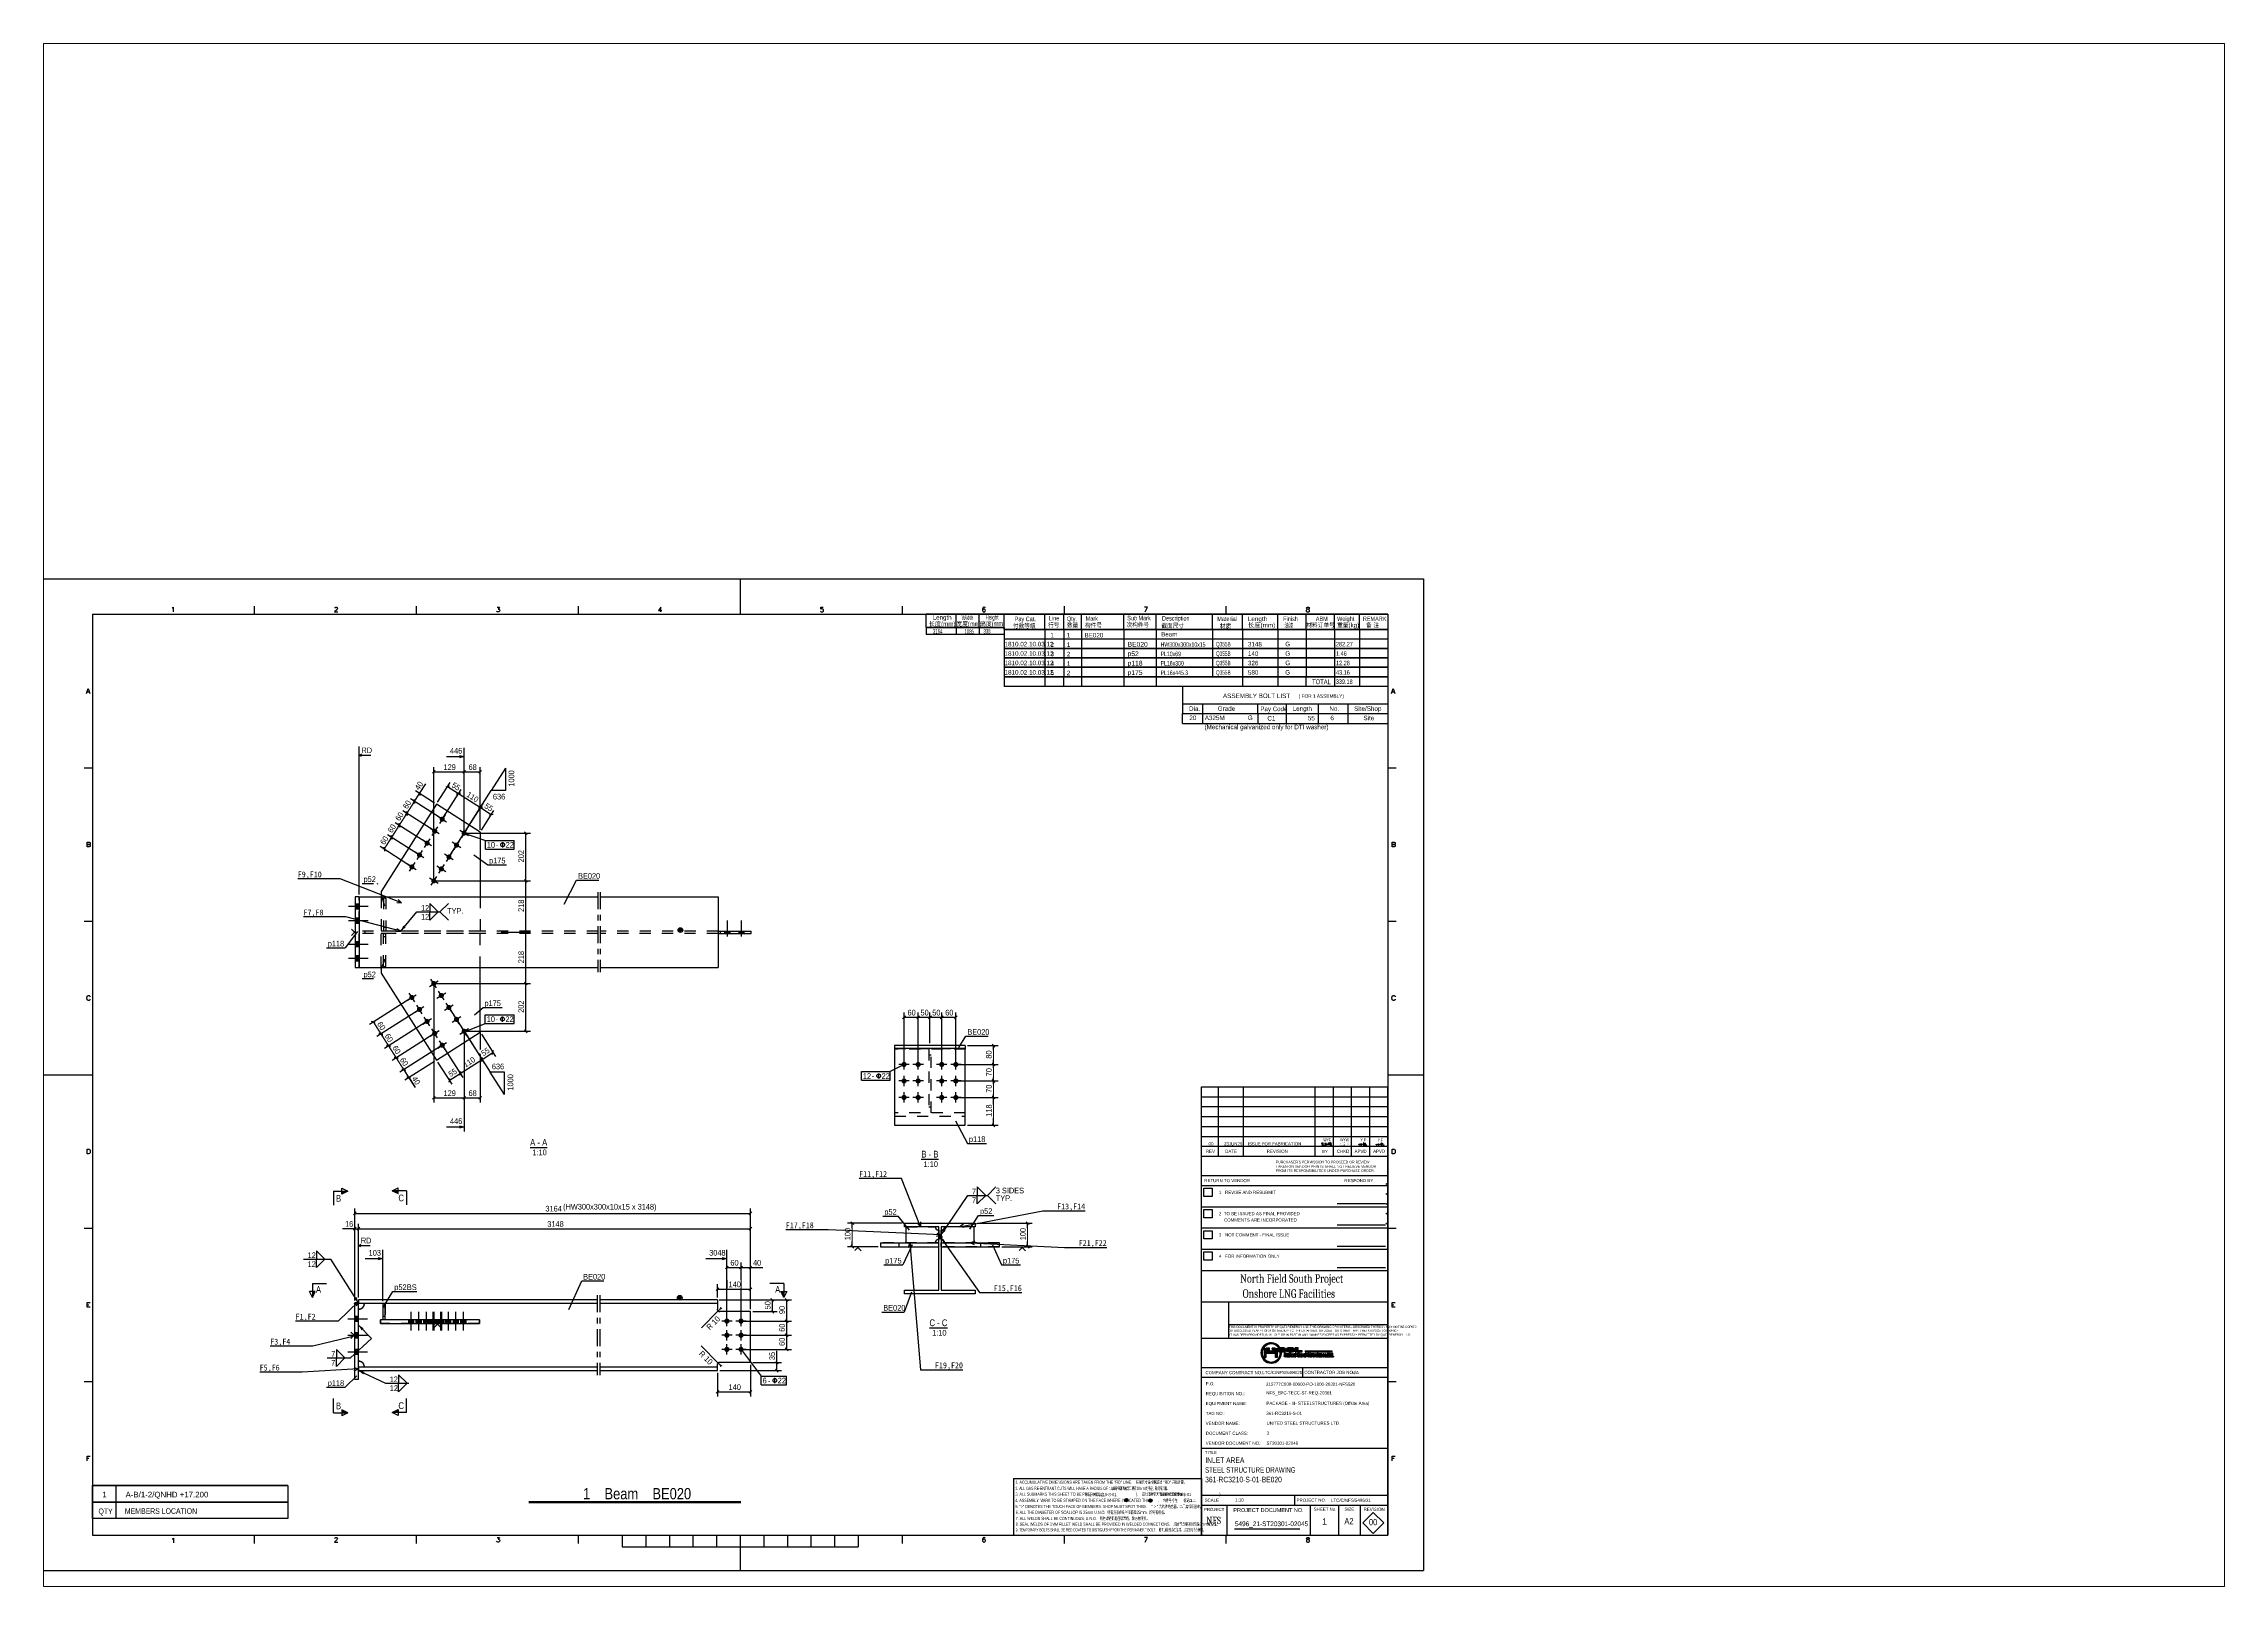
# Paper-space layout 'Layout1' of a CAD drawing. Header units: millimetres. Extents: x 0 to 594, y 0 to 420.
# The model-space entities are those that its viewports show. They can reach past a viewport. Long polylines and large blocks are cut down to what shows.
import ezdxf

# ---------------------------------------------------------------- set-up
doc = ezdxf.new("R2010")
doc.units = ezdxf.units.MM
doc.linetypes.add('DXK_LINE_DOT2', pattern=[3.9198, 1.9599, -1.9599])
doc.linetypes.add('DXK_LINE_DOT3', pattern=[5.9187, 2.979, -0.9799, 0.9799, -0.9799])
doc.layers.add('Viewport layer', color=7, linetype='Continuous', plot=False)
doc.layers.add('WELD_LABELS', color=5, linetype='Continuous')
doc.styles.add('Arial', font='ARIAL.TTF', dxfattribs={"height": 0.2})
doc.styles.add('Arial Narrow', font='ARIALN.TTF', dxfattribs={"height": 0.2})
doc.styles.add('Cambria', font='CAMBRIA.TTC', dxfattribs={"height": 0.2})
doc.styles.add('Cambria Math', font='CAMBRIA.TTC', dxfattribs={"height": 0.2})

# ---------------------------------------------------------------- blocks, each defined once
blk = doc.blocks.new('Unknown-234528872-4355')
at = {"color": 7, "linetype": 'Continuous'}
for p, q in [((-9.28, -63.8), (-92.28, -63.8)), ((-92.28, -63.8), (-9.28, -63.8)), ((-92.28, -70.8), (-92.28, -63.8)), ((-82.28, -63.8), (-82.28, -70.8)), ((-9.28, -63.8), (-9.28, -70.8)), ((-9.28, -70.8), (-92.28, -70.8)), ((-9.28, -70.8), (-92.28, -70.8)), ((-92.28, -70.8), (-9.28, -70.8)), ((-92.28, -77.8), (-92.28, -70.8)), ((-82.28, -70.8), (-82.28, -77.8)), ((-9.28, -70.8), (-9.28, -77.8)), ((-9.28, -77.8), (-92.28, -77.8))]:
    blk.add_line(p, q, dxfattribs=at)
at = {"color": 7, "linetype": 'Continuous', "style": 'Arial Narrow', "width": 0.86}
for s, height, p in [('QTY', 2.386, (-89.68, -75.9)), ('MEMBERS LOCATION', 2.3861, (-78.48, -75.8))]:
    blk.add_text(s, height=height, dxfattribs=at).set_placement(p)
at = {"color": 7, "linetype": 'Continuous', "style": 'Arial'}
blk.add_text('1', height=2.39, dxfattribs=at).set_placement((-88.04, -68.8))
at = {"color": 7, "style": 'Arial'}
blk.add_text('A-B/1-2/QNHD +17.200', height=2.3877, dxfattribs=at).set_placement((-78.18, -68.8))
blk = doc.blocks.new('Unknown-234528872-4356')
at = {"linetype": 'Continuous'}
for points in [[(405.83, -5.56), (405.24, -5.56), (405.83, -7.01)], [(405.83, -7.01), (405.24, -5.56), (405.83, -7.02)], [(405.83, -7.02), (405.24, -5.56), (405.83, -7.04)], [(405.83, -7.04), (405.24, -5.56), (405.83, -7.06)], [(405.83, -7.06), (405.24, -5.56), (405.84, -7.07)], [(405.84, -7.07), (405.24, -5.56), (405.84, -7.09)], [(405.84, -7.09), (405.24, -5.56), (405.85, -7.11)], [(405.85, -7.11), (405.24, -5.56), (405.85, -7.12)], [(405.85, -7.12), (405.24, -5.56), (405.86, -7.14)], [(405.24, -5.56), (405.24, -9.44), (405.86, -7.14)], [(405.86, -7.14), (405.24, -9.44), (405.86, -7.15)], [(405.86, -7.15), (405.24, -9.44), (405.87, -7.17)], [(405.87, -7.17), (405.24, -9.44), (405.88, -7.18)], [(405.88, -7.18), (405.24, -9.44), (405.89, -7.2)], [(405.89, -7.2), (405.24, -9.44), (405.9, -7.21)], [(405.9, -7.21), (405.24, -9.44), (405.91, -7.23)], [(405.91, -7.23), (405.24, -9.44), (405.92, -7.24)], [(405.92, -7.24), (405.24, -9.44), (405.93, -7.25)], [(405.93, -7.25), (405.24, -9.44), (405.94, -7.26)], [(405.94, -7.26), (405.24, -9.44), (405.96, -7.27)], [(405.96, -7.27), (405.24, -9.44), (405.97, -7.28)], [(405.97, -7.28), (405.24, -9.44), (405.98, -7.29)], [(405.98, -7.29), (405.24, -9.44), (406, -7.3)], [(406, -7.3), (405.24, -9.44), (406.01, -7.31)], [(406.01, -7.31), (405.24, -9.44), (406.03, -7.32)], [(406.03, -7.32), (405.24, -9.44), (406.04, -7.32)], [(406.04, -7.32), (405.24, -9.44), (406.06, -7.33)], [(406.06, -7.33), (405.24, -9.44), (406.07, -7.34)], [(406.07, -7.34), (405.24, -9.44), (406.09, -7.34)], [(406.09, -7.34), (405.24, -9.44), (406.11, -7.34)], [(406.11, -7.34), (405.24, -9.44), (406.12, -7.35)], [(405.24, -9.44), (405.86, -7.98), (406.12, -7.35)], [(405.85, -8), (405.86, -7.98), (405.24, -9.44)], [(405.85, -8.01), (405.85, -8), (405.24, -9.44)], [(405.84, -8.03), (405.85, -8.01), (405.24, -9.44)], [(405.84, -8.05), (405.84, -8.03), (405.24, -9.44)], [(405.83, -8.06), (405.84, -8.05), (405.24, -9.44)], [(405.83, -8.08), (405.83, -8.06), (405.24, -9.44)], [(405.83, -8.1), (405.83, -8.08), (405.24, -9.44)], [(405.83, -8.11), (405.83, -8.1), (405.24, -9.44)], [(405.83, -9.44), (405.83, -8.11), (405.24, -9.44)], [(405.86, -7.98), (405.86, -7.97), (406.12, -7.35)], [(406.12, -7.35), (405.86, -7.97), (406.14, -7.35)], [(406.14, -7.35), (405.86, -7.97), (406.15, -7.35)], [(405.86, -7.97), (405.87, -7.95), (406.15, -7.35)], [(406.15, -7.35), (405.87, -7.95), (406.17, -7.35)], [(405.87, -7.95), (405.88, -7.94), (406.17, -7.35)], [(405.88, -7.94), (405.89, -7.92), (406.17, -7.35)], [(405.89, -7.92), (405.9, -7.91), (406.17, -7.35)], [(405.9, -7.91), (405.91, -7.89), (406.17, -7.35)], [(405.91, -7.89), (405.92, -7.88), (406.17, -7.35)], [(405.92, -7.88), (405.93, -7.87), (406.17, -7.35)], [(405.93, -7.87), (405.94, -7.86), (406.17, -7.35)], [(405.94, -7.86), (405.96, -7.85), (406.17, -7.35)], [(405.96, -7.85), (405.97, -7.84), (406.17, -7.35)], [(405.97, -7.84), (405.98, -7.83), (406.17, -7.35)], [(405.98, -7.83), (406, -7.82), (406.17, -7.35)], [(407.31, -5.55), (406, -5.55), (406.02, -6.68)], [(406, -5.55), (406, -6.6), (406.02, -6.68)], [(406, -7.82), (406.01, -7.81), (406.17, -7.35)], [(406.01, -7.81), (406.03, -7.8), (406.17, -7.35)], [(407.31, -6.56), (407.31, -5.55), (406.02, -6.68)], [(407.33, -6.66), (407.31, -6.56), (406.02, -6.68)], [(407.41, -6.74), (407.33, -6.66), (406.02, -6.68)], [(406.05, -6.78), (406.12, -6.86), (406.02, -6.68)], [(406.12, -6.86), (406.22, -6.94), (406.02, -6.68)], [(406.22, -6.94), (406.35, -7.01), (406.02, -6.68)], [(406.35, -7.01), (406.5, -7.07), (406.02, -6.68)], [(406.5, -7.07), (406.61, -7.1), (406.02, -6.68)], [(406.61, -7.1), (406.78, -7.14), (406.02, -6.68)], [(406.78, -7.14), (406.97, -7.17), (406.02, -6.68)], [(406.97, -7.17), (407.19, -7.2), (406.02, -6.68)], [(407.19, -7.2), (407.42, -7.21), (406.02, -6.68)], [(407.42, -7.21), (407.67, -7.23), (406.02, -6.68)], [(407.67, -7.23), (407.93, -7.23), (406.02, -6.68)], [(407.93, -7.23), (408.12, -7.23), (406.02, -6.68)], [(408.12, -7.23), (408.38, -7.22), (406.02, -6.68)], [(408.38, -7.22), (408.61, -7.2), (406.02, -6.68)], [(408.61, -7.2), (408.83, -7.18), (406.02, -6.68)], [(408.83, -7.18), (409.03, -7.15), (406.02, -6.68)], [(409.03, -7.15), (409.2, -7.11), (406.02, -6.68)], [(409.2, -7.11), (409.36, -7.07), (406.02, -6.68)], [(409.36, -7.07), (409.5, -7.02), (406.02, -6.68)], [(409.5, -7.02), (409.62, -6.95), (406.02, -6.68)], [(409.62, -6.95), (407.85, -6.81), (406.02, -6.68)], [(407.85, -6.81), (407.61, -6.8), (406.02, -6.68)], [(407.61, -6.8), (407.45, -6.76), (406.02, -6.68)], [(407.45, -6.76), (407.41, -6.74), (406.02, -6.68)], [(406.03, -7.8), (406.04, -7.8), (406.17, -7.35)], [(406.04, -7.8), (406.06, -7.79), (406.17, -7.35)], [(406.06, -7.79), (406.07, -7.78), (406.17, -7.35)], [(406.07, -7.78), (406.09, -7.78), (406.17, -7.35)], [(406.09, -7.78), (406.11, -7.78), (406.17, -7.35)], [(406.11, -7.78), (406.12, -7.77), (406.17, -7.35)], [(406.12, -7.77), (406.14, -7.77), (406.17, -7.35)], [(406.14, -7.77), (406.15, -7.77), (406.17, -7.35)], [(406.15, -7.77), (406.17, -7.77), (406.17, -7.35)], [(406.17, -7.77), (409.65, -7.77), (406.17, -7.35)], [(409.65, -7.77), (409.67, -7.77), (406.17, -7.35)], [(409.67, -7.77), (409.68, -7.77), (406.17, -7.35)], [(409.68, -7.77), (409.65, -7.35), (406.17, -7.35)], [(407.93, -6.81), (407.85, -6.81), (409.62, -6.95)], [(408.19, -6.8), (407.93, -6.81), (409.62, -6.95)], [(408.37, -6.77), (408.19, -6.8), (409.62, -6.95)], [(408.41, -6.76), (408.37, -6.77), (409.62, -6.95)], [(408.5, -6.69), (408.41, -6.76), (409.62, -6.95)], [(408.55, -6.6), (408.5, -6.69), (409.62, -6.95)], [(409.85, -5.55), (408.55, -5.55), (409.62, -6.95)], [(408.55, -5.55), (408.55, -6.56), (409.62, -6.95)], [(408.55, -6.56), (408.55, -6.6), (409.62, -6.95)], [(409.85, -6.6), (409.85, -5.55), (409.62, -6.95)], [(409.84, -6.7), (409.85, -6.6), (409.62, -6.95)], [(409.79, -6.79), (409.84, -6.7), (409.62, -6.95)], [(409.72, -6.87), (409.79, -6.79), (409.62, -6.95)], [(409.67, -7.35), (409.65, -7.35), (409.68, -7.77)], [(409.68, -7.35), (409.67, -7.35), (409.68, -7.77)], [(409.7, -7.77), (409.96, -7.15), (409.68, -7.77)], [(409.96, -7.15), (409.95, -7.17), (409.68, -7.77)], [(409.95, -7.17), (409.94, -7.18), (409.68, -7.77)], [(409.94, -7.18), (409.93, -7.2), (409.68, -7.77)], [(409.93, -7.2), (409.92, -7.21), (409.68, -7.77)], [(409.92, -7.21), (409.91, -7.23), (409.68, -7.77)], [(409.91, -7.23), (409.9, -7.24), (409.68, -7.77)], [(409.9, -7.24), (409.89, -7.25), (409.68, -7.77)], [(409.89, -7.25), (409.88, -7.26), (409.68, -7.77)], [(409.88, -7.26), (409.86, -7.27), (409.68, -7.77)], [(409.86, -7.27), (409.85, -7.28), (409.68, -7.77)], [(409.85, -7.28), (409.84, -7.29), (409.68, -7.77)], [(409.84, -7.29), (409.82, -7.3), (409.68, -7.77)], [(409.82, -7.3), (409.81, -7.31), (409.68, -7.77)], [(409.81, -7.31), (409.79, -7.32), (409.68, -7.77)], [(409.79, -7.32), (409.78, -7.32), (409.68, -7.77)], [(409.78, -7.32), (409.76, -7.33), (409.68, -7.77)], [(409.76, -7.33), (409.75, -7.34), (409.68, -7.77)], [(409.75, -7.34), (409.73, -7.34), (409.68, -7.77)], [(409.73, -7.34), (409.71, -7.34), (409.68, -7.77)], [(409.71, -7.34), (409.7, -7.35), (409.68, -7.77)], [(409.7, -7.35), (409.68, -7.35), (409.68, -7.77)], [(409.71, -7.78), (409.96, -7.14), (409.7, -7.77)], [(409.96, -7.14), (409.96, -7.15), (409.7, -7.77)], [(409.73, -7.78), (409.96, -7.14), (409.71, -7.78)], [(409.75, -7.78), (410.57, -5.56), (409.73, -7.78)], [(410.57, -5.56), (409.97, -7.12), (409.73, -7.78)], [(409.97, -7.12), (409.96, -7.14), (409.73, -7.78)], [(409.76, -7.79), (410.57, -5.56), (409.75, -7.78)], [(409.78, -7.8), (410.57, -5.56), (409.76, -7.79)], [(409.79, -7.8), (410.57, -5.56), (409.78, -7.8)], [(409.81, -7.81), (410.57, -5.56), (409.79, -7.8)], [(409.82, -7.82), (410.57, -5.56), (409.81, -7.81)], [(409.84, -7.83), (410.57, -5.56), (409.82, -7.82)], [(409.85, -7.84), (410.57, -5.56), (409.84, -7.83)], [(409.86, -7.85), (410.57, -5.56), (409.85, -7.84)], [(409.88, -7.86), (410.57, -5.56), (409.86, -7.85)], [(409.89, -7.87), (410.57, -5.56), (409.88, -7.86)], [(409.9, -7.88), (410.57, -5.56), (409.89, -7.87)], [(409.91, -7.89), (410.57, -5.56), (409.9, -7.88)], [(409.92, -7.91), (410.57, -5.56), (409.91, -7.89)], [(409.93, -7.92), (410.57, -5.56), (409.92, -7.91)], [(409.94, -7.94), (410.57, -5.56), (409.93, -7.92)], [(409.95, -7.95), (410.57, -5.56), (409.94, -7.94)], [(409.96, -7.97), (410.57, -5.56), (409.95, -7.95)], [(410.57, -9.44), (410.57, -5.56), (409.96, -7.98)], [(409.96, -7.98), (410.57, -5.56), (409.96, -7.97)], [(409.97, -8), (410.57, -9.44), (409.96, -7.98)], [(409.98, -7.09), (409.97, -7.11), (410.57, -5.56)], [(409.97, -7.11), (409.97, -7.12), (410.57, -5.56)], [(409.97, -8.01), (410.57, -9.44), (409.97, -8)], [(409.98, -8.03), (410.57, -9.44), (409.97, -8.01)], [(409.99, -7.06), (409.98, -7.07), (410.57, -5.56)], [(409.98, -7.07), (409.98, -7.09), (410.57, -5.56)], [(409.98, -8.05), (410.57, -9.44), (409.98, -8.03)], [(409.99, -8.06), (410.57, -9.44), (409.98, -8.05)], [(409.99, -5.56), (409.99, -7.01), (410.57, -5.56)], [(409.99, -7.01), (409.99, -7.02), (410.57, -5.56)], [(409.99, -7.02), (409.99, -7.04), (410.57, -5.56)], [(409.99, -7.04), (409.99, -7.06), (410.57, -5.56)], [(409.99, -8.08), (410.57, -9.44), (409.99, -8.06)], [(409.99, -8.1), (410.57, -9.44), (409.99, -8.08)], [(409.99, -8.11), (410.57, -9.44), (409.99, -8.1)], [(409.99, -9.44), (410.57, -9.44), (409.99, -8.11)], [(411.97, -6.49), (410.71, -6.49), (412.05, -6.57)], [(412.05, -6.57), (410.71, -6.49), (412.16, -6.62)], [(412.16, -6.62), (410.71, -6.49), (412.32, -6.65)], [(410.71, -6.49), (410.71, -6.5), (412.32, -6.65)], [(410.71, -6.5), (410.74, -6.59), (412.32, -6.65)], [(412.32, -6.65), (410.74, -6.59), (412.53, -6.66)], [(410.74, -6.59), (410.8, -6.66), (412.53, -6.66)], [(410.79, -5.76), (410.78, -5.85), (410.84, -5.69)], [(410.78, -5.85), (410.79, -5.91), (410.84, -5.69)], [(410.79, -5.91), (410.83, -5.99), (410.84, -5.69)], [(412.53, -6.66), (410.8, -6.66), (412.58, -6.66)], [(410.8, -6.66), (410.87, -6.73), (412.58, -6.66)], [(410.83, -5.99), (410.9, -6.06), (410.84, -5.69)], [(412.93, -5.34), (412.71, -5.33), (410.84, -5.69)], [(412.71, -5.33), (412.48, -5.33), (410.84, -5.69)], [(412.48, -5.33), (412.32, -5.33), (410.84, -5.69)], [(412.32, -5.33), (412.1, -5.34), (410.84, -5.69)], [(413.13, -5.35), (412.93, -5.34), (410.84, -5.69)], [(412.1, -5.34), (411.9, -5.35), (410.84, -5.69)], [(413.31, -5.37), (413.13, -5.35), (410.84, -5.69)], [(411.9, -5.35), (411.71, -5.37), (410.84, -5.69)], [(413.48, -5.4), (413.31, -5.37), (410.84, -5.69)], [(411.71, -5.37), (411.53, -5.39), (410.84, -5.69)], [(411.53, -5.39), (411.38, -5.43), (410.84, -5.69)], [(413.63, -5.44), (413.48, -5.4), (410.84, -5.69)], [(411.38, -5.43), (411.23, -5.46), (410.84, -5.69)], [(413.72, -5.46), (413.63, -5.44), (410.84, -5.69)], [(413.86, -5.51), (413.72, -5.46), (410.84, -5.69)], [(411.23, -5.46), (411.13, -5.5), (410.84, -5.69)], [(411.13, -5.5), (411.01, -5.56), (410.84, -5.69)], [(413.98, -5.57), (413.86, -5.51), (410.84, -5.69)], [(411.01, -5.56), (410.91, -5.62), (410.84, -5.69)], [(414.08, -5.63), (413.98, -5.57), (410.84, -5.69)], [(414.15, -5.7), (414.08, -5.63), (410.84, -5.69)], [(410.9, -6.06), (410.97, -6.11), (410.84, -5.69)], [(410.97, -6.11), (411.09, -6.17), (410.84, -5.69)], [(411.09, -6.17), (411.25, -6.22), (410.84, -5.69)], [(411.25, -6.22), (411.26, -6.23), (410.84, -5.69)], [(411.26, -6.23), (411.42, -6.26), (410.84, -5.69)], [(411.42, -6.26), (411.64, -6.3), (410.84, -5.69)], [(411.64, -6.3), (411.75, -6.31), (410.84, -5.69)], [(411.75, -6.31), (411.92, -6.33), (410.84, -5.69)], [(411.92, -6.33), (412.12, -6.36), (410.84, -5.69)], [(412.12, -6.36), (412.35, -6.38), (410.84, -5.69)], [(412.35, -6.38), (412.52, -6.4), (410.84, -5.69)], [(412.52, -6.4), (412.71, -6.42), (410.84, -5.69)], [(412.71, -6.42), (412.91, -6.46), (410.84, -5.69)], [(412.91, -6.46), (413.03, -6.5), (410.84, -5.69)], [(413.03, -6.5), (414.02, -6.85), (410.84, -5.69)], [(414.02, -6.85), (414.13, -6.79), (410.84, -5.69)], [(414.13, -6.79), (414.22, -6.72), (410.84, -5.69)], [(414.22, -6.72), (414.28, -6.65), (410.84, -5.69)], [(414.28, -6.65), (414.32, -6.57), (410.84, -5.69)], [(414.32, -6.57), (414.33, -6.49), (410.84, -5.69)], [(414.33, -6.49), (414.32, -6.42), (410.84, -5.69)], [(414.32, -6.42), (414.28, -6.34), (410.84, -5.69)], [(414.28, -6.34), (414.21, -6.27), (410.84, -5.69)], [(414.21, -6.27), (414.12, -6.22), (410.84, -5.69)], [(414.12, -6.22), (413.98, -6.16), (410.84, -5.69)], [(413.98, -6.16), (412.43, -5.93), (410.84, -5.69)], [(412.43, -5.93), (412.22, -5.89), (410.84, -5.69)], [(412.22, -5.89), (412.09, -5.85), (410.84, -5.69)], [(412.09, -5.85), (412.05, -5.81), (410.84, -5.69)], [(412.05, -5.81), (412.05, -5.79), (410.84, -5.69)], [(412.05, -5.79), (412.15, -5.72), (410.84, -5.69)], [(412.15, -5.72), (412.25, -5.71), (410.84, -5.69)], [(412.25, -5.71), (412.46, -5.7), (410.84, -5.69)], [(412.46, -5.7), (414.15, -5.7), (410.84, -5.69)], [(412.58, -6.66), (410.87, -6.73), (412.79, -6.65)], [(410.87, -6.73), (410.97, -6.8), (412.79, -6.65)], [(410.97, -6.8), (411.1, -6.85), (412.79, -6.65)], [(411.1, -6.85), (411.24, -6.9), (412.79, -6.65)], [(412.79, -6.65), (411.24, -6.9), (412.94, -6.63)], [(411.24, -6.9), (411.37, -6.94), (412.94, -6.63)], [(411.37, -6.94), (411.52, -6.97), (412.94, -6.63)], [(411.52, -6.97), (411.69, -7), (412.94, -6.63)], [(411.69, -7), (411.88, -7.02), (412.94, -6.63)], [(411.88, -7.02), (412.08, -7.04), (412.94, -6.63)], [(412.08, -7.04), (412.29, -7.05), (412.94, -6.63)], [(412.94, -6.63), (412.29, -7.05), (413.06, -6.57)], [(412.29, -7.05), (412.52, -7.05), (413.06, -6.57)], [(412.58, -5.94), (412.43, -5.93), (413.98, -6.16)], [(412.67, -5.7), (414.15, -5.7), (412.46, -5.7)], [(412.52, -7.05), (412.57, -7.05), (413.06, -6.57)], [(412.57, -7.05), (412.8, -7.05), (413.06, -6.57)], [(412.66, -5.95), (412.58, -5.94), (413.98, -6.16)], [(412.84, -5.97), (412.66, -5.95), (413.98, -6.16)], [(412.83, -5.73), (414.22, -5.84), (412.67, -5.7)], [(414.22, -5.84), (414.2, -5.78), (412.67, -5.7)], [(414.2, -5.78), (414.15, -5.7), (412.67, -5.7)], [(412.8, -7.05), (413.02, -7.04), (413.06, -6.57)], [(412.91, -5.76), (414.22, -5.84), (412.83, -5.73)], [(412.89, -5.97), (412.84, -5.97), (413.98, -6.16)], [(413.16, -6), (412.89, -5.97), (413.98, -6.16)], [(412.99, -5.84), (414.22, -5.84), (412.91, -5.76)], [(413.06, -6.57), (413.02, -7.04), (413.07, -6.54)], [(413.02, -7.04), (413.22, -7.02), (413.07, -6.54)], [(413.07, -6.54), (413.57, -6.97), (413.03, -6.5)], [(413.57, -6.97), (413.73, -6.94), (413.03, -6.5)], [(413.73, -6.94), (413.86, -6.9), (413.03, -6.5)], [(413.86, -6.9), (413.88, -6.9), (413.03, -6.5)], [(413.88, -6.9), (414.02, -6.85), (413.03, -6.5)], [(413.22, -7.02), (413.4, -7), (413.07, -6.54)], [(413.4, -7), (413.57, -6.97), (413.07, -6.54)], [(413.38, -6.03), (413.16, -6), (413.98, -6.16)], [(413.57, -6.06), (413.38, -6.03), (413.98, -6.16)], [(413.71, -6.08), (413.57, -6.06), (413.98, -6.16)], [(413.81, -6.11), (413.71, -6.08), (413.98, -6.16)], [(415.71, -6.49), (414.44, -6.49), (415.78, -6.57)], [(415.78, -6.57), (414.44, -6.49), (415.9, -6.62)], [(415.9, -6.62), (414.44, -6.49), (416.05, -6.65)], [(414.44, -6.49), (414.44, -6.5), (416.05, -6.65)], [(414.44, -6.5), (414.47, -6.59), (416.05, -6.65)], [(416.05, -6.65), (414.47, -6.59), (416.27, -6.66)], [(414.47, -6.59), (414.53, -6.66), (416.27, -6.66)], [(414.53, -5.76), (414.51, -5.85), (414.57, -5.69)], [(414.51, -5.85), (414.52, -5.91), (414.57, -5.69)], [(414.52, -5.91), (414.56, -5.99), (414.57, -5.69)], [(416.27, -6.66), (414.53, -6.66), (416.31, -6.66)], [(414.53, -6.66), (414.61, -6.73), (416.31, -6.66)], [(414.56, -5.99), (414.63, -6.06), (414.57, -5.69)], [(416.66, -5.34), (416.45, -5.33), (414.57, -5.69)], [(416.45, -5.33), (416.22, -5.33), (414.57, -5.69)], [(416.22, -5.33), (416.05, -5.33), (414.57, -5.69)], [(416.05, -5.33), (415.83, -5.34), (414.57, -5.69)], [(416.86, -5.35), (416.66, -5.34), (414.57, -5.69)], [(415.83, -5.34), (415.63, -5.35), (414.57, -5.69)], [(417.04, -5.37), (416.86, -5.35), (414.57, -5.69)], [(415.63, -5.35), (415.44, -5.37), (414.57, -5.69)], [(417.21, -5.4), (417.04, -5.37), (414.57, -5.69)], [(415.44, -5.37), (415.27, -5.39), (414.57, -5.69)], [(415.27, -5.39), (415.11, -5.43), (414.57, -5.69)], [(417.37, -5.44), (417.21, -5.4), (414.57, -5.69)], [(415.11, -5.43), (414.97, -5.46), (414.57, -5.69)], [(417.45, -5.46), (417.37, -5.44), (414.57, -5.69)], [(417.59, -5.51), (417.45, -5.46), (414.57, -5.69)], [(414.97, -5.46), (414.87, -5.5), (414.57, -5.69)], [(414.87, -5.5), (414.74, -5.56), (414.57, -5.69)], [(417.71, -5.57), (417.59, -5.51), (414.57, -5.69)], [(414.74, -5.56), (414.64, -5.62), (414.57, -5.69)], [(417.81, -5.63), (417.71, -5.57), (414.57, -5.69)], [(417.89, -5.7), (417.81, -5.63), (414.57, -5.69)], [(414.63, -6.06), (414.7, -6.11), (414.57, -5.69)], [(414.7, -6.11), (414.82, -6.17), (414.57, -5.69)], [(414.82, -6.17), (414.98, -6.22), (414.57, -5.69)], [(414.98, -6.22), (415, -6.23), (414.57, -5.69)], [(415, -6.23), (415.15, -6.26), (414.57, -5.69)], [(415.15, -6.26), (415.37, -6.3), (414.57, -5.69)], [(415.37, -6.3), (415.48, -6.31), (414.57, -5.69)], [(415.48, -6.31), (415.65, -6.33), (414.57, -5.69)], [(415.65, -6.33), (415.85, -6.36), (414.57, -5.69)], [(415.85, -6.36), (416.08, -6.38), (414.57, -5.69)], [(416.08, -6.38), (416.25, -6.4), (414.57, -5.69)], [(416.25, -6.4), (416.44, -6.42), (414.57, -5.69)], [(416.44, -6.42), (416.64, -6.46), (414.57, -5.69)], [(416.64, -6.46), (416.76, -6.5), (414.57, -5.69)], [(416.76, -6.5), (417.75, -6.85), (414.57, -5.69)], [(417.75, -6.85), (417.86, -6.79), (414.57, -5.69)], [(417.86, -6.79), (417.95, -6.72), (414.57, -5.69)], [(417.95, -6.72), (418.01, -6.65), (414.57, -5.69)], [(418.01, -6.65), (418.05, -6.57), (414.57, -5.69)], [(418.05, -6.57), (418.06, -6.49), (414.57, -5.69)], [(418.06, -6.49), (418.05, -6.42), (414.57, -5.69)], [(418.05, -6.42), (418.01, -6.34), (414.57, -5.69)], [(418.01, -6.34), (417.94, -6.27), (414.57, -5.69)], [(417.94, -6.27), (417.85, -6.22), (414.57, -5.69)], [(417.85, -6.22), (417.72, -6.16), (414.57, -5.69)], [(417.72, -6.16), (416.16, -5.93), (414.57, -5.69)], [(416.16, -5.93), (415.95, -5.89), (414.57, -5.69)], [(415.95, -5.89), (415.82, -5.85), (414.57, -5.69)], [(415.82, -5.85), (415.78, -5.81), (414.57, -5.69)], [(415.78, -5.81), (415.79, -5.79), (414.57, -5.69)], [(415.79, -5.79), (415.88, -5.72), (414.57, -5.69)], [(415.88, -5.72), (415.98, -5.71), (414.57, -5.69)], [(415.98, -5.71), (416.2, -5.7), (414.57, -5.69)], [(416.2, -5.7), (417.89, -5.7), (414.57, -5.69)], [(416.31, -6.66), (414.61, -6.73), (416.52, -6.65)], [(414.61, -6.73), (414.71, -6.8), (416.52, -6.65)], [(414.71, -6.8), (414.83, -6.85), (416.52, -6.65)], [(414.83, -6.85), (414.97, -6.9), (416.52, -6.65)], [(416.52, -6.65), (414.97, -6.9), (416.67, -6.63)], [(414.97, -6.9), (415.1, -6.94), (416.67, -6.63)], [(415.1, -6.94), (415.26, -6.97), (416.67, -6.63)], [(415.26, -6.97), (415.43, -7), (416.67, -6.63)], [(415.43, -7), (415.61, -7.02), (416.67, -6.63)], [(415.61, -7.02), (415.81, -7.04), (416.67, -6.63)], [(415.81, -7.04), (416.02, -7.05), (416.67, -6.63)], [(416.67, -6.63), (416.02, -7.05), (416.79, -6.57)], [(416.02, -7.05), (416.25, -7.05), (416.79, -6.57)], [(416.32, -5.94), (416.16, -5.93), (417.72, -6.16)], [(416.4, -5.7), (417.89, -5.7), (416.2, -5.7)], [(416.25, -7.05), (416.3, -7.05), (416.79, -6.57)], [(416.3, -7.05), (416.54, -7.05), (416.79, -6.57)], [(416.39, -5.95), (416.32, -5.94), (417.72, -6.16)], [(416.57, -5.97), (416.39, -5.95), (417.72, -6.16)], [(416.56, -5.73), (417.95, -5.84), (416.4, -5.7)], [(417.95, -5.84), (417.93, -5.78), (416.4, -5.7)], [(417.93, -5.78), (417.89, -5.7), (416.4, -5.7)], [(416.54, -7.05), (416.75, -7.04), (416.79, -6.57)], [(416.65, -5.76), (417.95, -5.84), (416.56, -5.73)], [(416.62, -5.97), (416.57, -5.97), (417.72, -6.16)], [(416.89, -6), (416.62, -5.97), (417.72, -6.16)], [(416.72, -5.84), (417.95, -5.84), (416.65, -5.76)], [(416.79, -6.57), (416.75, -7.04), (416.8, -6.54)], [(416.75, -7.04), (416.95, -7.02), (416.8, -6.54)], [(416.8, -6.54), (417.31, -6.97), (416.76, -6.5)], [(417.31, -6.97), (417.46, -6.94), (416.76, -6.5)], [(417.46, -6.94), (417.6, -6.9), (416.76, -6.5)], [(417.6, -6.9), (417.61, -6.9), (416.76, -6.5)], [(417.61, -6.9), (417.75, -6.85), (416.76, -6.5)], [(416.95, -7.02), (417.14, -7), (416.8, -6.54)], [(417.14, -7), (417.31, -6.97), (416.8, -6.54)], [(417.11, -6.03), (416.89, -6), (417.72, -6.16)], [(417.3, -6.06), (417.11, -6.03), (417.72, -6.16)], [(417.45, -6.08), (417.3, -6.06), (417.72, -6.16)], [(417.55, -6.11), (417.45, -6.08), (417.72, -6.16)], [(419.51, -5.37), (418.21, -5.37), (419.51, -6.57)], [(418.21, -5.37), (418.21, -7), (419.51, -6.57)], [(419.51, -6.57), (418.21, -7), (421.28, -7)], [(421.28, -6.57), (419.51, -6.57), (421.28, -7)], [(422.45, -6.66), (422.45, -7), (433.85, -6.66)], [(422.45, -7), (433.85, -7), (433.85, -6.66)]]:
    blk.add_hatch(color=3, dxfattribs=at).paths.add_polyline_path(points)
at = {"color": 7, "linetype": 'Continuous'}
for p, q in [((378.47, -84.8), (378.47, 105.41)), ((378.47, 105.41), (457.65, 105.41)), ((385.69, 75.97), (385.69, 105.41)), ((396.32, 75.97), (396.32, 105.41)), ((426.82, 75.97), (426.82, 105.41)), ((434.53, 75.97), (434.53, 105.41)), ((442.23, 75.97), (442.23, 105.41)), ((449.94, 75.97), (449.94, 105.41)), ((457.65, -84.66), (457.65, 105.41)), ((378.47, 101.21), (457.65, 101.21)), ((378.47, 97), (457.65, 97)), ((378.47, 92.79), (457.65, 92.79)), ((378.47, 88.59), (457.65, 88.59)), ((378.47, 84.38), (457.65, 84.38)), ((378.47, 80.18), (457.65, 80.18)), ((378.47, 76), (457.63, 76)), ((378.47, 67.75), (457.65, 67.75)), ((378.47, 63.54), (457.65, 63.54)), ((379.5, 62.37), (383, 62.37)), ((379.5, 58.87), (379.5, 62.37)), ((383, 58.87), (379.5, 58.87)), ((383, 62.37), (383, 58.87)), ((436.13, 55.82), (456.63, 55.82)), ((378.47, 54.53), (457.65, 54.53)), ((379.5, 53.36), (383, 53.36)), ((379.5, 49.86), (379.5, 53.36)), ((383, 49.86), (379.5, 49.86)), ((383, 53.36), (383, 49.86)), ((436.13, 46.81), (456.63, 46.81)), ((378.47, 45.52), (457.65, 45.52)), ((379.5, 44.35), (383, 44.35)), ((379.5, 40.85), (379.5, 44.35)), ((383, 40.85), (379.5, 40.85)), ((383, 44.35), (383, 40.85)), ((436.13, 37.8), (456.63, 37.8)), ((378.47, 36.51), (457.65, 36.51)), ((379.5, 35.34), (383, 35.34)), ((379.5, 31.83), (379.5, 35.34)), ((383, 31.83), (379.5, 31.83)), ((383, 35.34), (383, 31.83)), ((436.13, 28.79), (456.63, 28.79)), ((378.47, 27.5), (457.65, 27.5)), ((378.47, 14.13), (457.65, 14.13)), ((378.47, 14.13), (457.65, 14.13)), ((389.93, 14.13), (389.93, -1.2)), ((389.93, 4.51), (457.62, 4.52)), ((378.47, -1.29), (457.65, -1.29)), ((378.47, -1.29), (457.65, -1.29)), ((378.45, -13.62), (457.65, -13.62)), ((378.45, -17.83), (457.65, -17.83)), ((421.56, -17.83), (421.56, -13.62)), ((378.47, -47.86), (457.68, -47.86)), ((378.47, -67.84), (457.68, -67.84)), ((378.47, -72.05), (457.68, -72.05)), ((389.42, -84.66), (389.42, -72.05)), ((418.08, -72.05), (418.08, -67.84)), ((424.76, -84.66), (424.76, -72.05)), ((436.74, -84.66), (436.74, -72.05)), ((445.95, -84.59), (445.95, -71.98)), ((392.47, -82.17), (420.28, -82.17)), ((451.4, -75.15), (446.94, -79.61)), ((446.94, -79.61), (451.4, -84.07)), ((455.86, -79.61), (451.4, -75.15)), ((451.4, -84.07), (455.86, -79.61))]:
    blk.add_line(p, q, dxfattribs=at)
at = {"color": 3, "linetype": 'Continuous'}
for p, q in [((403.76, -7.26), (404.32, -6.7)), ((403.76, -7.4), (404.29, -6.86)), ((404.24, -7.51), (403.76, -7.51)), ((403.76, -7.54), (403.79, -7.51)), ((403.76, -7.67), (403.92, -7.51)), ((403.77, -7.11), (404.36, -6.52)), ((403.77, -7.8), (404.05, -7.51)), ((403.78, -7.92), (404.19, -7.51)), ((403.79, -6.96), (404.42, -6.33)), ((403.79, -7.51), (404.27, -7.02)), ((403.79, -8.04), (404.24, -7.59)), ((403.81, -6.81), (404.49, -6.12)), ((403.81, -8.16), (404.24, -7.72)), ((403.82, -8.28), (404.25, -7.84)), ((403.84, -6.64), (404.59, -5.89)), ((403.85, -8.39), (404.26, -7.97)), ((403.87, -8.5), (404.28, -8.09)), ((403.88, -6.47), (404.72, -5.62)), ((403.9, -8.61), (404.3, -8.2)), ((403.92, -7.51), (404.25, -7.17)), ((403.92, -8.71), (404.32, -8.31)), ((403.93, -6.28), (404.95, -5.26)), ((403.96, -8.82), (404.35, -8.42)), ((403.99, -6.09), (406.69, -3.37)), ((403.99, -8.92), (404.37, -8.53)), ((404.02, -9.02), (404.4, -8.64)), ((404.05, -7.51), (404.24, -7.32)), ((404.06, -9.12), (404.44, -8.74)), ((404.07, -5.87), (406.48, -3.45)), ((404.1, -9.21), (404.47, -8.84)), ((404.14, -9.31), (404.51, -8.94)), ((404.17, -5.63), (406.24, -3.55)), ((404.18, -9.4), (404.55, -9.03)), ((404.19, -7.51), (404.24, -7.45)), ((404.23, -9.49), (404.59, -9.12)), ((404.27, -9.58), (404.63, -9.22)), ((404.32, -5.35), (405.96, -3.7)), ((404.55, -4.98), (405.6, -3.93)), ((405.24, -9.44), (405.24, -5.56)), ((405.24, -5.56), (405.83, -5.56)), ((405.24, -5.56), (405.24, -5.56)), ((405.83, -5.56), (405.83, -7.01)), ((405.83, -8.11), (405.83, -9.44)), ((405.87, -4.33), (406.88, -3.3)), ((406, -5.55), (406, -6.6)), ((407.31, -5.55), (406, -5.55)), ((406, -6.6), (406.02, -6.68)), ((406.02, -6.68), (406.05, -6.78)), ((406.05, -6.78), (406.12, -6.86)), ((406.12, -6.86), (406.22, -6.94)), ((406.17, -7.35), (409.65, -7.35)), ((409.65, -7.77), (406.17, -7.77)), ((406.22, -6.94), (406.35, -7.01)), ((406.23, -4.1), (407.07, -3.26)), ((406.35, -7.01), (406.5, -7.07)), ((406.5, -3.97), (407.24, -3.22)), ((406.5, -7.07), (406.61, -7.1)), ((406.61, -7.1), (406.78, -7.14)), ((406.73, -3.87), (407.4, -3.19)), ((406.78, -7.14), (406.97, -7.17)), ((406.93, -3.8), (407.56, -3.16)), ((406.97, -7.17), (407.19, -7.2)), ((407.12, -3.74), (407.71, -3.15)), ((407.19, -7.2), (407.42, -7.21)), ((407.29, -3.7), (407.85, -3.14)), ((407.31, -6.56), (407.31, -5.55)), ((407.33, -6.66), (407.31, -6.56)), ((407.41, -6.74), (407.33, -6.66)), ((407.45, -6.76), (407.41, -6.74)), ((407.42, -7.21), (407.67, -7.23)), ((407.61, -6.8), (407.45, -6.76)), ((407.46, -3.67), (407.99, -3.13)), ((407.85, -6.81), (407.61, -6.8)), ((407.62, -3.65), (408.13, -3.13)), ((407.67, -7.23), (407.93, -7.23)), ((407.76, -3.63), (408.26, -3.13)), ((407.93, -6.81), (407.85, -6.81)), ((407.91, -3.62), (408.38, -3.14)), ((408.19, -6.8), (407.93, -6.81)), ((407.93, -7.23), (408.12, -7.23)), ((408.05, -3.62), (408.51, -3.15)), ((408.12, -7.23), (408.38, -7.22)), ((408.18, -3.62), (408.63, -3.16)), ((408.37, -6.77), (408.19, -6.8)), ((408.31, -3.62), (408.75, -3.18)), ((408.41, -6.76), (408.37, -6.77)), ((408.38, -7.22), (408.61, -7.2)), ((408.5, -6.69), (408.41, -6.76)), ((408.43, -3.63), (408.86, -3.2)), ((408.55, -6.6), (408.5, -6.69)), ((408.55, -3.64), (408.97, -3.22)), ((408.55, -5.55), (408.55, -6.56)), ((409.85, -5.55), (408.55, -5.55)), ((408.55, -5.56), (408.56, -5.55)), ((408.55, -6.56), (408.55, -6.6)), ((408.61, -7.2), (408.83, -7.18)), ((408.67, -3.66), (409.08, -3.24)), ((408.79, -3.68), (409.19, -3.27)), ((408.83, -7.18), (409.03, -7.15)), ((408.9, -3.7), (409.29, -3.3)), ((409.01, -3.72), (409.4, -3.33)), ((409.03, -7.15), (409.2, -7.11)), ((409.11, -3.75), (409.5, -3.36)), ((409.2, -7.11), (409.36, -7.07)), ((409.22, -3.78), (409.6, -3.4)), ((409.32, -3.82), (409.69, -3.44)), ((409.36, -7.07), (409.5, -7.02)), ((409.42, -3.85), (409.79, -3.48)), ((409.5, -7.02), (409.62, -6.95)), ((409.51, -3.89), (409.88, -3.52)), ((409.61, -3.93), (409.97, -3.56)), ((409.61, -11.61), (412.17, -9.03)), ((409.62, -6.95), (409.72, -6.87)), ((409.7, -3.97), (410.06, -3.6)), ((409.72, -6.87), (409.79, -6.79)), ((409.79, -4.01), (410.15, -3.65)), ((409.79, -6.79), (409.84, -6.7)), ((409.83, -11.52), (412.08, -9.26)), ((409.84, -6.7), (409.85, -6.6)), ((409.85, -6.6), (409.85, -5.55)), ((409.88, -4.06), (410.24, -3.7)), ((409.97, -4.1), (410.32, -3.75)), ((409.99, -5.56), (409.99, -7.01)), ((409.99, -5.56), (410.57, -5.56)), ((409.99, -9.44), (409.99, -8.11)), ((410.05, -4.15), (410.4, -3.8)), ((410.14, -4.2), (410.48, -3.85)), ((410.22, -4.26), (410.56, -3.91)), ((410.3, -4.31), (410.64, -3.96)), ((410.38, -4.37), (410.72, -4.02)), ((410.45, -4.42), (410.8, -4.08)), ((410.53, -4.48), (410.87, -4.14)), ((410.57, -5.56), (410.57, -9.44)), ((410.6, -4.54), (410.94, -4.2)), ((410.67, -4.61), (411.01, -4.26)), ((410.71, -6.49), (410.71, -6.5)), ((411.97, -6.49), (410.71, -6.49)), ((410.71, -6.5), (410.74, -6.59)), ((410.74, -4.67), (411.08, -4.33)), ((410.74, -6.59), (410.8, -6.66)), ((410.79, -5.76), (410.78, -5.85)), ((410.78, -5.85), (410.79, -5.91)), ((410.84, -5.69), (410.79, -5.76)), ((410.79, -5.91), (410.83, -5.99)), ((410.8, -6.66), (410.87, -6.73)), ((410.81, -4.74), (411.15, -4.39)), ((410.83, -5.99), (410.9, -6.06)), ((410.91, -5.62), (410.84, -5.69)), ((410.87, -6.73), (410.97, -6.8)), ((410.88, -4.81), (411.22, -4.46)), ((410.9, -6.06), (410.97, -6.11)), ((411.01, -5.56), (410.91, -5.62)), ((410.94, -4.87), (411.28, -4.53)), ((410.97, -6.11), (411.09, -6.17)), ((410.97, -6.8), (411.1, -6.85)), ((411, -4.95), (411.34, -4.6)), ((411, -10.07), (412.24, -8.82)), ((411.13, -5.5), (411.01, -5.56)), ((411.07, -5.02), (411.41, -4.67)), ((411.09, -6.17), (411.25, -6.22)), ((411.1, -6.85), (411.24, -6.9)), ((411.12, -5.09), (411.47, -4.75)), ((411.23, -5.46), (411.13, -5.5)), ((411.18, -5.17), (411.53, -4.82)), ((411.38, -5.43), (411.23, -5.46)), ((411.24, -5.25), (411.58, -4.9)), ((411.24, -6.9), (411.37, -6.94)), ((411.25, -6.22), (411.26, -6.23)), ((411.26, -6.23), (411.42, -6.26)), ((411.29, -5.33), (411.64, -4.98)), ((411.35, -5.41), (411.69, -5.06)), ((411.37, -5.44), (411.39, -5.42)), ((411.37, -6.94), (411.52, -6.97)), ((411.53, -5.39), (411.38, -5.43)), ((411.38, -9.55), (412.29, -8.63)), ((411.4, -5.49), (411.75, -5.14)), ((411.42, -6.26), (411.64, -6.3)), ((411.45, -5.58), (411.8, -5.22)), ((411.5, -5.66), (411.85, -5.31)), ((411.52, -6.97), (411.69, -7)), ((411.71, -5.37), (411.53, -5.39)), ((411.54, -5.75), (411.9, -5.39)), ((411.55, -9.25), (412.33, -8.46)), ((411.59, -5.84), (411.94, -5.48)), ((411.63, -5.93), (411.99, -5.57)), ((411.64, -6.3), (411.75, -6.31)), ((411.66, -9), (412.37, -8.29)), ((411.67, -6.03), (412.03, -5.66)), ((411.69, -7), (411.88, -7.02)), ((411.9, -5.35), (411.71, -5.37)), ((411.71, -6.13), (412.07, -5.75)), ((411.74, -6.22), (412.11, -5.85)), ((411.74, -8.78), (412.39, -8.13)), ((411.75, -6.31), (411.92, -6.33)), ((411.77, -6.32), (412.15, -5.94)), ((411.81, -6.43), (412.19, -6.04)), ((411.81, -8.58), (412.41, -7.97)), ((411.83, -6.53), (412.22, -6.14)), ((411.83, -6.5), (411.83, -6.49)), ((411.85, -8.4), (412.43, -7.82)), ((411.86, -6.64), (412.25, -6.25)), ((411.88, -6.75), (412.28, -6.35)), ((411.88, -7.02), (412.08, -7.04)), ((411.89, -8.23), (412.43, -7.68)), ((412.1, -5.34), (411.9, -5.35)), ((411.9, -6.87), (412.31, -6.46)), ((411.91, -7.02), (411.92, -7.01)), ((411.92, -6.33), (412.12, -6.36)), ((411.92, -6.98), (412.34, -6.57)), ((411.92, -8.07), (412.44, -7.54)), ((411.94, -7.11), (412.36, -6.68)), ((411.94, -7.91), (412.34, -7.51)), ((411.95, -7.23), (412.38, -6.79)), ((411.95, -7.36), (412.4, -6.91)), ((411.95, -7.63), (412.07, -7.51)), ((411.95, -7.77), (412.21, -7.51)), ((411.96, -7.49), (412.41, -7.03)), ((412.44, -7.51), (411.96, -7.51)), ((412.05, -6.57), (411.97, -6.49)), ((412.05, -5.79), (412.15, -5.72)), ((412.05, -5.81), (412.05, -5.79)), ((412.09, -5.85), (412.05, -5.81)), ((412.16, -6.62), (412.05, -6.57)), ((412.07, -7.51), (412.42, -7.15)), ((412.08, -7.04), (412.29, -7.05)), ((412.22, -5.89), (412.09, -5.85)), ((412.32, -5.33), (412.1, -5.34)), ((412.12, -6.36), (412.35, -6.38)), ((412.13, -5.89), (412.15, -5.87)), ((412.15, -5.72), (412.25, -5.71)), ((412.32, -6.65), (412.16, -6.62)), ((412.21, -7.51), (412.43, -7.28)), ((412.43, -5.93), (412.22, -5.89)), ((412.25, -5.71), (412.46, -5.7)), ((412.25, -6.37), (412.28, -6.34)), ((412.29, -7.05), (412.52, -7.05)), ((412.48, -5.33), (412.32, -5.33)), ((412.53, -6.66), (412.32, -6.65)), ((412.34, -7.51), (412.44, -7.41)), ((412.35, -6.38), (412.52, -6.4)), ((412.58, -5.94), (412.43, -5.93)), ((412.46, -5.7), (412.67, -5.7)), ((412.71, -5.33), (412.48, -5.33)), ((412.52, -6.4), (412.71, -6.42)), ((412.52, -7.05), (412.57, -7.05)), ((412.58, -6.66), (412.53, -6.66)), ((412.57, -7.05), (412.8, -7.05)), ((412.66, -5.95), (412.58, -5.94)), ((412.79, -6.65), (412.58, -6.66)), ((412.84, -5.97), (412.66, -5.95)), ((412.67, -5.7), (412.83, -5.73)), ((412.93, -5.34), (412.71, -5.33)), ((412.71, -6.42), (412.91, -6.46)), ((412.94, -6.63), (412.79, -6.65)), ((412.8, -7.05), (413.02, -7.04)), ((412.83, -5.73), (412.91, -5.76)), ((412.89, -5.97), (412.84, -5.97)), ((413.16, -6), (412.89, -5.97)), ((412.91, -5.76), (412.99, -5.84)), ((412.91, -6.46), (413.03, -6.5)), ((413.13, -5.35), (412.93, -5.34)), ((413.06, -6.57), (412.94, -6.63)), ((412.99, -5.84), (414.22, -5.84)), ((413.02, -7.04), (413.22, -7.02)), ((413.03, -6.5), (413.07, -6.54)), ((413.07, -6.54), (413.06, -6.57)), ((413.31, -5.37), (413.13, -5.35)), ((413.38, -6.03), (413.16, -6)), ((413.22, -7.02), (413.4, -7)), ((413.48, -5.4), (413.31, -5.37)), ((413.57, -6.06), (413.38, -6.03)), ((413.4, -7), (413.57, -6.97)), ((413.63, -5.44), (413.48, -5.4)), ((413.71, -6.08), (413.57, -6.06)), ((413.57, -6.97), (413.73, -6.94)), ((413.72, -5.46), (413.63, -5.44)), ((414.03, -7.66), (413.64, -7.66)), ((413.64, -7.66), (413.64, -8.56)), ((413.64, -8.56), (413.64, -8.59)), ((413.64, -8.59), (413.64, -8.69)), ((413.64, -8.69), (413.65, -8.78)), ((413.65, -8.85), (413.65, -8.78)), ((413.65, -8.9), (413.65, -8.85)), ((413.67, -8.98), (413.65, -8.9)), ((413.65, -8.9), (413.65, -8.9)), ((413.71, -9.05), (413.67, -8.98)), ((413.81, -6.11), (413.71, -6.08)), ((413.74, -9.08), (413.71, -9.05)), ((413.86, -5.51), (413.72, -5.46)), ((413.73, -6.94), (413.86, -6.9)), ((413.79, -9.13), (413.74, -9.08)), ((413.87, -9.17), (413.79, -9.13)), ((413.98, -6.16), (413.81, -6.11)), ((413.98, -5.57), (413.86, -5.51)), ((413.86, -6.9), (413.88, -6.9)), ((413.94, -9.19), (413.87, -9.17)), ((413.87, -9.17), (413.87, -9.17)), ((413.88, -6.9), (414.02, -6.85)), ((414.02, -9.21), (413.94, -9.19)), ((414.08, -5.63), (413.98, -5.57)), ((414.12, -6.22), (413.98, -6.16)), ((414.02, -6.85), (414.13, -6.79)), ((414.11, -9.21), (414.02, -9.21)), ((414.03, -8.8), (414.03, -7.66)), ((414.04, -8.9), (414.03, -8.8)), ((414.05, -8.93), (414.04, -8.9)), ((414.05, -8.93), (414.09, -8.95)), ((414.15, -5.7), (414.08, -5.63)), ((414.14, -8.92), (414.09, -8.95)), ((414.09, -8.95), (414.09, -8.95)), ((414.17, -9.21), (414.11, -9.21)), ((414.21, -6.27), (414.12, -6.22)), ((414.13, -6.79), (414.22, -6.72)), ((414.14, -8.92), (414.15, -8.86)), ((414.2, -5.78), (414.15, -5.7)), ((414.54, -7.66), (414.15, -7.66)), ((414.15, -7.66), (414.15, -8.78)), ((414.15, -8.86), (414.15, -8.78)), ((414.17, -9.21), (414.25, -9.19)), ((414.22, -5.84), (414.2, -5.78)), ((414.28, -6.34), (414.21, -6.27)), ((414.22, -6.72), (414.28, -6.65)), ((414.25, -9.19), (414.32, -9.17)), ((414.32, -6.42), (414.28, -6.34)), ((414.28, -6.65), (414.32, -6.57)), ((414.33, -6.49), (414.32, -6.42)), ((414.32, -6.57), (414.33, -6.49)), ((414.32, -9.17), (414.34, -9.16)), ((414.34, -9.16), (414.41, -9.12)), ((414.41, -9.12), (414.46, -9.06)), ((415.71, -6.49), (414.44, -6.49)), ((414.44, -6.49), (414.44, -6.5)), ((414.44, -6.5), (414.47, -6.59)), ((414.46, -9.06), (414.5, -8.99)), ((414.46, -9.06), (414.46, -9.06)), ((414.47, -6.59), (414.53, -6.66)), ((414.5, -8.99), (414.53, -8.92)), ((414.53, -5.76), (414.51, -5.85)), ((414.51, -5.85), (414.52, -5.91)), ((414.52, -5.91), (414.56, -5.99)), ((414.57, -5.69), (414.53, -5.76)), ((414.53, -6.66), (414.61, -6.73)), ((414.53, -8.86), (414.54, -8.78)), ((414.53, -8.92), (414.53, -8.86)), ((414.53, -8.92), (414.53, -8.92)), ((414.54, -7.66), (414.54, -8.68)), ((414.54, -8.68), (414.54, -8.78)), ((414.56, -5.99), (414.63, -6.06)), ((414.64, -5.62), (414.57, -5.69)), ((414.61, -6.73), (414.71, -6.8)), ((414.63, -6.06), (414.7, -6.11)), ((414.74, -5.56), (414.64, -5.62)), ((415.06, -7.94), (414.68, -7.94)), ((414.68, -7.94), (414.68, -9.18)), ((414.68, -9.18), (415.05, -9.18)), ((414.7, -6.11), (414.82, -6.17)), ((414.71, -6.8), (414.83, -6.85)), ((414.87, -5.5), (414.74, -5.56)), ((414.82, -6.17), (414.98, -6.22)), ((414.83, -6.85), (414.97, -6.9)), ((414.97, -5.46), (414.87, -5.5)), ((415.11, -5.43), (414.97, -5.46)), ((414.97, -6.9), (415.1, -6.94)), ((414.98, -6.22), (415, -6.23)), ((415, -6.23), (415.15, -6.26)), ((415.06, -7.94), (415.05, -8.05)), ((415.05, -8.05), (415.1, -7.99)), ((415.05, -8.05), (415.05, -8.05)), ((415.06, -8.22), (415.05, -8.32)), ((415.05, -8.32), (415.05, -8.34)), ((415.05, -9.18), (415.05, -8.34)), ((415.11, -8.13), (415.06, -8.17)), ((415.06, -8.17), (415.06, -8.22)), ((415.1, -5.44), (415.12, -5.42)), ((415.1, -6.94), (415.26, -6.97)), ((415.1, -7.99), (415.15, -7.95)), ((415.27, -5.39), (415.11, -5.43)), ((415.11, -8.13), (415.16, -8.16)), ((415.15, -6.26), (415.37, -6.3)), ((415.15, -7.95), (415.22, -7.92)), ((415.17, -8.21), (415.16, -8.16)), ((415.17, -8.32), (415.17, -8.21)), ((415.17, -8.32), (415.17, -9.18)), ((415.17, -9.18), (415.54, -9.18)), ((415.29, -7.91), (415.22, -7.92)), ((415.26, -6.97), (415.43, -7)), ((415.44, -5.37), (415.27, -5.39)), ((415.37, -7.92), (415.29, -7.91)), ((415.37, -6.3), (415.48, -6.31)), ((415.44, -7.95), (415.37, -7.92)), ((415.43, -7), (415.61, -7.02)), ((415.63, -5.35), (415.44, -5.37)), ((415.44, -7.95), (415.45, -7.96)), ((415.5, -8.02), (415.45, -7.96)), ((415.48, -6.31), (415.65, -6.33)), ((415.53, -8.07), (415.5, -8.02)), ((415.53, -8.07), (415.53, -8.13)), ((415.54, -8.21), (415.53, -8.13)), ((415.54, -8.31), (415.54, -8.21)), ((415.54, -9.18), (415.54, -8.31)), ((415.56, -6.5), (415.56, -6.49)), ((415.61, -7.02), (415.81, -7.04)), ((415.83, -5.34), (415.63, -5.35)), ((415.64, -7.02), (415.66, -7.01)), ((415.65, -6.33), (415.85, -6.36)), ((415.67, -7.86), (415.67, -7.66)), ((415.67, -7.66), (416.06, -7.66)), ((415.67, -7.86), (416.06, -7.86)), ((415.67, -9.18), (415.67, -7.94)), ((415.67, -7.94), (416.06, -7.94)), ((415.67, -9.18), (416.06, -9.18)), ((415.78, -6.57), (415.71, -6.49)), ((415.78, -5.81), (415.79, -5.79)), ((415.82, -5.85), (415.78, -5.81)), ((415.9, -6.62), (415.78, -6.57)), ((415.79, -5.79), (415.88, -5.72)), ((415.81, -7.04), (416.02, -7.05)), ((415.95, -5.89), (415.82, -5.85)), ((416.05, -5.33), (415.83, -5.34)), ((415.85, -6.36), (416.08, -6.38)), ((415.86, -5.89), (415.88, -5.87)), ((415.88, -5.72), (415.98, -5.71)), ((416.05, -6.65), (415.9, -6.62)), ((416.16, -5.93), (415.95, -5.89)), ((415.98, -5.71), (416.2, -5.7)), ((415.99, -6.37), (416.01, -6.34)), ((416.02, -7.05), (416.25, -7.05)), ((416.22, -5.33), (416.05, -5.33)), ((416.27, -6.66), (416.05, -6.65)), ((416.06, -7.66), (416.06, -7.86)), ((416.06, -7.86), (416.06, -7.66)), ((416.06, -7.66), (416.06, -7.66)), ((416.06, -7.86), (416.06, -7.66)), ((416.06, -7.94), (416.06, -9.18)), ((416.06, -9.18), (416.06, -7.94)), ((416.06, -7.94), (416.06, -7.94)), ((416.06, -9.18), (416.06, -7.94)), ((416.08, -6.38), (416.25, -6.4)), ((416.13, -7.97), (416.13, -8.16)), ((416.13, -7.97), (416.13, -7.97)), ((416.13, -7.97), (416.21, -7.97)), ((416.21, -7.97), (416.13, -7.97)), ((416.21, -7.97), (416.13, -7.97)), ((416.13, -8.16), (416.21, -8.16)), ((416.32, -5.94), (416.16, -5.93)), ((416.2, -5.7), (416.4, -5.7)), ((416.59, -7.77), (416.21, -7.77)), ((416.21, -7.77), (416.21, -7.97)), ((416.21, -8.79), (416.21, -8.16)), ((416.21, -8.9), (416.21, -8.79)), ((416.22, -8.98), (416.21, -8.9)), ((416.45, -5.33), (416.22, -5.33)), ((416.22, -8.98), (416.22, -9.03)), ((416.22, -9.03), (416.23, -9.05)), ((416.23, -9.05), (416.27, -9.12)), ((416.25, -6.4), (416.44, -6.42)), ((416.25, -7.05), (416.3, -7.05)), ((416.31, -6.66), (416.27, -6.66)), ((416.27, -9.12), (416.3, -9.14)), ((416.3, -7.05), (416.54, -7.05)), ((416.3, -9.14), (416.37, -9.17)), ((416.52, -6.65), (416.31, -6.66)), ((416.39, -5.95), (416.32, -5.94)), ((416.37, -9.17), (416.39, -9.17)), ((416.57, -5.97), (416.39, -5.95)), ((416.39, -9.17), (416.46, -9.18)), ((416.4, -5.7), (416.56, -5.73)), ((416.44, -6.42), (416.64, -6.46)), ((416.66, -5.34), (416.45, -5.33)), ((416.46, -9.18), (416.55, -9.18)), ((416.67, -6.63), (416.52, -6.65)), ((416.54, -7.05), (416.75, -7.04)), ((416.55, -9.18), (416.7, -9.18)), ((416.56, -5.73), (416.65, -5.76)), ((416.62, -5.97), (416.57, -5.97)), ((416.59, -7.77), (416.59, -7.97)), ((416.69, -7.97), (416.59, -7.97)), ((416.59, -7.97), (416.69, -7.97)), ((416.59, -7.97), (416.69, -7.97)), ((416.59, -8.83), (416.59, -8.16)), ((416.69, -8.16), (416.59, -8.16)), ((416.59, -8.93), (416.59, -8.83)), ((416.59, -8.93), (416.6, -8.96)), ((416.6, -8.96), (416.66, -8.98)), ((416.89, -6), (416.62, -5.97)), ((416.64, -6.46), (416.76, -6.5)), ((416.65, -5.76), (416.72, -5.84)), ((416.86, -5.35), (416.66, -5.34)), ((416.66, -8.98), (416.7, -8.98)), ((416.79, -6.57), (416.67, -6.63)), ((416.69, -8.16), (416.69, -7.97)), ((416.69, -7.97), (416.69, -7.97)), ((416.7, -9.18), (416.7, -8.98)), ((416.72, -5.84), (417.95, -5.84)), ((416.75, -7.04), (416.95, -7.02)), ((416.76, -6.5), (416.8, -6.54)), ((416.76, -8.27), (416.78, -8.19)), ((416.76, -8.37), (416.76, -8.27)), ((416.76, -8.73), (416.76, -8.37)), ((416.76, -8.73), (416.76, -8.79)), ((416.77, -8.88), (416.76, -8.79)), ((416.77, -8.88), (416.78, -8.94)), ((416.78, -8.19), (416.8, -8.13)), ((416.8, -9.01), (416.78, -8.94)), ((416.8, -6.54), (416.79, -6.57)), ((416.8, -8.11), (416.84, -8.04)), ((416.8, -8.11), (416.8, -8.13)), ((416.85, -9.07), (416.8, -9.01)), ((416.84, -8.04), (416.9, -7.99)), ((416.85, -9.07), (416.86, -9.08)), ((417.04, -5.37), (416.86, -5.35)), ((416.92, -9.13), (416.86, -9.08)), ((417.11, -6.03), (416.89, -6)), ((416.9, -7.99), (416.95, -7.96)), ((416.99, -9.17), (416.92, -9.13)), ((416.95, -7.02), (417.14, -7)), ((416.95, -7.96), (417.02, -7.94)), ((416.99, -9.17), (417.04, -9.18)), ((417.02, -7.94), (417.09, -7.92)), ((417.21, -5.4), (417.04, -5.37)), ((417.12, -9.2), (417.04, -9.18)), ((417.09, -7.92), (417.17, -7.91)), ((417.09, -7.92), (417.17, -7.91)), ((417.17, -7.91), (417.09, -7.92)), ((417.3, -6.06), (417.11, -6.03)), ((417.34, -9.19), (417.12, -9.2)), ((417.34, -9.19), (417.12, -9.2)), ((417.12, -9.2), (417.26, -9.2)), ((417.2, -9.2), (417.12, -9.2)), ((417.12, -9.2), (417.26, -9.2)), ((417.13, -8.29), (417.14, -8.22)), ((417.13, -8.38), (417.13, -8.29)), ((417.13, -8.38), (417.13, -8.38)), ((417.13, -8.38), (417.24, -8.38)), ((417.24, -8.38), (417.13, -8.38)), ((417.24, -8.38), (417.13, -8.38)), ((417.13, -8.85), (417.13, -8.58)), ((417.62, -8.58), (417.13, -8.58)), ((417.14, -8.94), (417.13, -8.85)), ((417.14, -7), (417.31, -6.97)), ((417.19, -8.13), (417.14, -8.16)), ((417.14, -8.22), (417.14, -8.16)), ((417.14, -8.94), (417.15, -8.96)), ((417.15, -8.96), (417.19, -8.98)), ((417.17, -7.91), (417.26, -7.92)), ((417.17, -7.91), (417.17, -7.91)), ((417.23, -8.16), (417.19, -8.13)), ((417.25, -8.95), (417.19, -8.98)), ((417.26, -9.2), (417.2, -9.2)), ((417.37, -5.44), (417.21, -5.4)), ((417.23, -8.16), (417.24, -8.19)), ((417.24, -8.29), (417.24, -8.19)), ((417.24, -8.38), (417.24, -8.29)), ((417.25, -8.95), (417.26, -8.88)), ((417.34, -7.93), (417.26, -7.92)), ((417.62, -8.66), (417.26, -8.66)), ((417.26, -8.66), (417.26, -8.82)), ((417.26, -8.88), (417.26, -8.82)), ((417.26, -9.2), (417.34, -9.19)), ((417.45, -6.08), (417.3, -6.06)), ((417.31, -6.97), (417.46, -6.94)), ((417.41, -7.96), (417.34, -7.93)), ((417.34, -9.19), (417.4, -9.17)), ((417.45, -5.46), (417.37, -5.44)), ((417.42, -9.16), (417.4, -9.17)), ((417.44, -7.97), (417.41, -7.96)), ((417.42, -9.16), (417.48, -9.12)), ((417.5, -8.02), (417.44, -7.97)), ((417.59, -5.51), (417.45, -5.46)), ((417.55, -6.11), (417.45, -6.08)), ((417.46, -6.94), (417.6, -6.9)), ((417.48, -9.12), (417.54, -9.06)), ((417.55, -8.08), (417.5, -8.02)), ((417.54, -9.06), (417.58, -9)), ((417.72, -6.16), (417.55, -6.11)), ((417.58, -8.13), (417.55, -8.08)), ((417.6, -8.2), (417.58, -8.13)), ((417.58, -9), (417.61, -8.93)), ((417.71, -5.57), (417.59, -5.51)), ((417.6, -6.9), (417.61, -6.9)), ((417.6, -8.2), (417.61, -8.27)), ((417.61, -6.9), (417.75, -6.85)), ((417.62, -8.36), (417.61, -8.27)), ((417.61, -8.92), (417.62, -8.84)), ((417.61, -8.92), (417.61, -8.93)), ((417.62, -8.42), (417.62, -8.36)), ((417.62, -8.42), (417.62, -8.58)), ((417.62, -8.66), (417.62, -8.75)), ((417.62, -8.84), (417.62, -8.75)), ((417.81, -5.63), (417.71, -5.57)), ((417.85, -6.22), (417.72, -6.16)), ((417.73, -8.17), (417.74, -8.1)), ((417.73, -8.27), (417.73, -8.17)), ((417.73, -8.27), (417.73, -8.85)), ((417.73, -8.9), (417.73, -8.85)), ((417.74, -8.99), (417.73, -8.9)), ((417.75, -8.07), (417.74, -8.1)), ((417.74, -8.99), (417.75, -9.05)), ((417.75, -6.85), (417.86, -6.79)), ((417.78, -8), (417.75, -8.07)), ((417.77, -9.1), (417.75, -9.05)), ((417.77, -9.1), (417.83, -9.15)), ((417.83, -7.96), (417.78, -8)), ((417.89, -5.7), (417.81, -5.63)), ((417.9, -7.93), (417.83, -7.96)), ((417.83, -9.15), (417.84, -9.16)), ((417.84, -9.16), (417.9, -9.19)), ((417.94, -6.27), (417.85, -6.22)), ((417.86, -6.79), (417.95, -6.72)), ((417.93, -5.78), (417.89, -5.7)), ((417.98, -7.91), (417.9, -7.93)), ((417.9, -9.19), (417.98, -9.2)), ((417.95, -5.84), (417.93, -5.78)), ((418.01, -6.34), (417.94, -6.27)), ((417.95, -6.72), (418.01, -6.65)), ((417.98, -7.91), (417.99, -7.91)), ((417.98, -9.2), (418.03, -9.2)), ((417.99, -7.91), (418.07, -7.92)), ((418.05, -6.42), (418.01, -6.34)), ((418.01, -6.65), (418.05, -6.57)), ((418.11, -9.17), (418.03, -9.2)), ((418.06, -6.49), (418.05, -6.42)), ((418.05, -6.57), (418.06, -6.49)), ((418.07, -7.92), (418.12, -7.94)), ((418.11, -8.23), (418.12, -8.16)), ((418.11, -8.23), (418.11, -8.25)), ((418.11, -8.86), (418.11, -8.25)), ((418.11, -8.94), (418.11, -8.86)), ((418.11, -8.94), (418.12, -8.96)), ((418.16, -9.14), (418.11, -9.17)), ((418.12, -7.94), (418.18, -7.98)), ((418.16, -8.13), (418.12, -8.16)), ((418.12, -8.96), (418.16, -8.98)), ((418.16, -8.13), (418.21, -8.16)), ((418.21, -8.95), (418.16, -8.98)), ((418.22, -9.09), (418.16, -9.14)), ((418.18, -7.98), (418.22, -8.02)), ((418.21, -5.37), (418.21, -7)), ((419.51, -5.37), (418.21, -5.37)), ((418.21, -7), (421.28, -7)), ((418.21, -8.16), (418.21, -8.17)), ((418.21, -8.17), (418.22, -8.25)), ((418.22, -8.89), (418.21, -8.95)), ((418.59, -7.66), (418.22, -7.66)), ((418.22, -7.66), (418.22, -8.02)), ((418.22, -8.25), (418.22, -8.82)), ((418.22, -8.82), (418.22, -8.89)), ((418.22, -9.09), (418.22, -9.18)), ((418.22, -9.18), (418.59, -9.18)), ((418.59, -9.18), (418.59, -7.66)), ((419.04, -8.06), (419.05, -7.96)), ((419.04, -8.11), (419.04, -8.06)), ((419.05, -8.19), (419.04, -8.11)), ((419.05, -7.96), (419.06, -7.88)), ((419.07, -8.26), (419.05, -8.19)), ((419.42, -8.64), (419.05, -8.64)), ((419.05, -8.64), (419.05, -8.74)), ((419.05, -8.74), (419.06, -8.77)), ((419.06, -7.88), (419.08, -7.82)), ((419.06, -8.86), (419.06, -8.77)), ((419.07, -8.94), (419.06, -8.86)), ((419.11, -8.32), (419.07, -8.26)), ((419.09, -9), (419.07, -8.94)), ((419.08, -7.82), (419.09, -7.8)), ((419.09, -7.8), (419.13, -7.74)), ((419.11, -9.05), (419.09, -9)), ((419.15, -8.38), (419.11, -8.32)), ((419.16, -9.1), (419.11, -9.05)), ((419.13, -7.74), (419.19, -7.7)), ((419.15, -8.38), (419.2, -8.41)), ((419.15, -8.38), (419.15, -8.38)), ((419.24, -9.15), (419.16, -9.1)), ((419.19, -7.7), (419.23, -7.68)), ((419.26, -8.46), (419.2, -8.41)), ((419.23, -7.68), (419.3, -7.65)), ((419.27, -9.17), (419.24, -9.15)), ((419.35, -8.52), (419.26, -8.46)), ((419.34, -9.19), (419.27, -9.17)), ((419.3, -7.65), (419.37, -7.64)), ((419.42, -9.21), (419.34, -9.19)), ((419.42, -8.57), (419.35, -8.52)), ((419.37, -7.64), (419.46, -7.63)), ((419.41, -7.99), (419.43, -7.92)), ((419.41, -7.99), (419.41, -8.01)), ((419.42, -8.09), (419.41, -8.01)), ((419.43, -8.12), (419.42, -8.09)), ((419.49, -8.62), (419.42, -8.57)), ((419.42, -8.82), (419.42, -8.64)), ((419.43, -8.91), (419.42, -8.82)), ((419.5, -9.21), (419.42, -9.21)), ((419.48, -7.89), (419.43, -7.92)), ((419.43, -8.12), (419.47, -8.16)), ((419.43, -8.91), (419.43, -8.93)), ((419.49, -8.95), (419.43, -8.93)), ((419.47, -7.63), (419.46, -7.63)), ((419.55, -7.64), (419.47, -7.63)), ((419.54, -8.21), (419.47, -8.16)), ((419.48, -7.89), (419.53, -7.91)), ((419.49, -8.62), (419.53, -8.66)), ((419.55, -8.92), (419.49, -8.95)), ((419.49, -8.95), (419.49, -8.95)), ((419.53, -9.21), (419.5, -9.21)), ((419.51, -6.57), (419.51, -5.37)), ((421.28, -6.57), (419.51, -6.57)), ((419.53, -7.91), (419.53, -7.92)), ((419.54, -8.01), (419.53, -7.92)), ((419.53, -8.66), (419.54, -8.67)), ((419.53, -9.21), (419.61, -9.2)), ((419.54, -8.12), (419.54, -8.01)), ((419.54, -8.12), (419.9, -8.12)), ((419.63, -8.27), (419.54, -8.21)), ((419.56, -8.73), (419.54, -8.67)), ((419.63, -7.65), (419.55, -7.64)), ((419.55, -8.92), (419.56, -8.85)), ((419.56, -8.83), (419.56, -8.73)), ((419.56, -8.83), (419.56, -8.85)), ((419.61, -9.2), (419.68, -9.19)), ((419.7, -7.67), (419.63, -7.65)), ((419.71, -8.32), (419.63, -8.27)), ((419.68, -9.19), (419.75, -9.16)), ((419.73, -7.68), (419.7, -7.67)), ((419.71, -8.32), (419.77, -8.37)), ((419.8, -7.73), (419.73, -7.68)), ((419.75, -9.16), (419.8, -9.14)), ((419.82, -8.42), (419.77, -8.37)), ((419.85, -7.78), (419.8, -7.73)), ((419.8, -9.14), (419.86, -9.09)), ((419.82, -8.42), (419.86, -8.46)), ((419.87, -7.81), (419.85, -7.78)), ((419.87, -8.47), (419.86, -8.46)), ((419.86, -9.09), (419.9, -9.03)), ((419.89, -7.86), (419.87, -7.81)), ((419.9, -8.52), (419.87, -8.47)), ((419.9, -7.94), (419.89, -7.86)), ((419.9, -8.03), (419.9, -7.94)), ((419.9, -8.03), (419.9, -8.06)), ((419.9, -8.12), (419.9, -8.06)), ((419.92, -8.59), (419.9, -8.52)), ((419.9, -9.03), (419.92, -8.97)), ((419.9, -9.03), (419.9, -9.03)), ((419.93, -8.67), (419.92, -8.59)), ((419.92, -8.97), (419.93, -8.89)), ((419.93, -8.77), (419.93, -8.67)), ((419.93, -8.77), (419.94, -8.79)), ((419.93, -8.89), (419.94, -8.79)), ((419.99, -7.97), (419.99, -8.16)), ((419.99, -7.97), (419.99, -7.97)), ((419.99, -7.97), (420.07, -7.97)), ((420.07, -7.97), (419.99, -7.97)), ((420.07, -7.97), (419.99, -7.97)), ((419.99, -8.16), (420.07, -8.16)), ((420.44, -7.77), (420.07, -7.77)), ((420.07, -7.77), (420.07, -7.97)), ((420.07, -8.79), (420.07, -8.16)), ((420.07, -8.9), (420.07, -8.79)), ((420.07, -8.98), (420.07, -8.9)), ((420.07, -8.98), (420.08, -9.03)), ((420.08, -9.03), (420.08, -9.05)), ((420.08, -9.05), (420.13, -9.12)), ((420.13, -9.12), (420.15, -9.14)), ((420.15, -9.14), (420.22, -9.17)), ((420.22, -9.17), (420.24, -9.17)), ((420.24, -9.17), (420.31, -9.18)), ((420.31, -9.18), (420.41, -9.18)), ((420.41, -9.18), (420.56, -9.18)), ((420.44, -7.77), (420.44, -7.97)), ((420.54, -7.97), (420.44, -7.97)), ((420.44, -7.97), (420.54, -7.97)), ((420.44, -7.97), (420.54, -7.97)), ((420.44, -8.83), (420.44, -8.16)), ((420.54, -8.16), (420.44, -8.16)), ((420.45, -8.93), (420.44, -8.83)), ((420.45, -8.93), (420.45, -8.96)), ((420.45, -8.96), (420.51, -8.98)), ((420.51, -8.98), (420.56, -8.98)), ((420.54, -8.16), (420.54, -7.97)), ((420.54, -7.97), (420.54, -7.97)), ((420.56, -9.18), (420.56, -8.98)), ((420.61, -8.37), (420.62, -8.27)), ((420.61, -8.73), (420.61, -8.37)), ((420.61, -8.73), (420.62, -8.79)), ((420.62, -8.27), (420.63, -8.19)), ((420.62, -8.88), (420.62, -8.79)), ((420.62, -8.88), (420.63, -8.94)), ((420.63, -8.19), (420.65, -8.13)), ((420.66, -9.01), (420.63, -8.94)), ((420.66, -8.11), (420.65, -8.13)), ((420.66, -8.11), (420.7, -8.04)), ((420.7, -9.07), (420.66, -9.01)), ((420.7, -8.04), (420.76, -7.99)), ((420.7, -9.07), (420.71, -9.08)), ((420.77, -9.13), (420.71, -9.08)), ((420.76, -7.99), (420.8, -7.96)), ((420.85, -9.17), (420.77, -9.13)), ((420.8, -7.96), (420.87, -7.94)), ((420.85, -9.17), (420.9, -9.18)), ((420.87, -7.94), (420.95, -7.92)), ((420.97, -9.2), (420.9, -9.18)), ((420.95, -7.92), (421.03, -7.91)), ((420.95, -7.92), (421.03, -7.91)), ((421.03, -7.91), (420.95, -7.92)), ((421.06, -9.2), (420.97, -9.2)), ((420.99, -8.22), (421, -8.16)), ((420.99, -8.29), (420.99, -8.22)), ((420.99, -8.38), (420.99, -8.29)), ((420.99, -8.38), (420.99, -8.38)), ((420.99, -8.38), (421.1, -8.38)), ((421.1, -8.38), (420.99, -8.38)), ((421.1, -8.38), (420.99, -8.38)), ((420.99, -8.85), (420.99, -8.58)), ((421.47, -8.58), (420.99, -8.58)), ((421, -8.94), (420.99, -8.85)), ((421.05, -8.13), (421, -8.16)), ((421, -8.94), (421, -8.96)), ((421, -8.96), (421.05, -8.98)), ((421.03, -7.91), (421.12, -7.92)), ((421.03, -7.91), (421.03, -7.91)), ((421.09, -8.16), (421.05, -8.13)), ((421.11, -8.95), (421.05, -8.98)), ((421.11, -9.2), (421.06, -9.2)), ((421.09, -8.16), (421.1, -8.19)), ((421.1, -8.29), (421.1, -8.19)), ((421.1, -8.38), (421.1, -8.29)), ((421.11, -8.95), (421.12, -8.88)), ((421.11, -9.2), (421.19, -9.19)), ((421.19, -7.93), (421.12, -7.92)), ((421.47, -8.66), (421.12, -8.66)), ((421.12, -8.66), (421.12, -8.82)), ((421.12, -8.88), (421.12, -8.82)), ((421.26, -7.96), (421.19, -7.93)), ((421.19, -9.19), (421.26, -9.17)), ((421.25, -7), (421.28, -6.97)), ((421.29, -7.97), (421.26, -7.96)), ((421.27, -9.16), (421.26, -9.17)), ((421.27, -9.16), (421.34, -9.12)), ((421.28, -7), (421.28, -6.57)), ((421.36, -8.02), (421.29, -7.97)), ((421.34, -9.12), (421.39, -9.06)), ((421.4, -8.08), (421.36, -8.02)), ((421.39, -9.06), (421.43, -9)), ((421.43, -8.13), (421.4, -8.08)), ((421.45, -8.2), (421.43, -8.13)), ((421.43, -9), (421.46, -8.93)), ((421.45, -8.2), (421.47, -8.27)), ((421.46, -8.92), (421.47, -8.84)), ((421.46, -8.92), (421.46, -8.93)), ((421.47, -8.36), (421.47, -8.27)), ((421.47, -8.42), (421.47, -8.36)), ((421.47, -8.42), (421.47, -8.58)), ((421.47, -8.66), (421.47, -8.75)), ((421.47, -8.84), (421.47, -8.75)), ((421.59, -8.27), (421.6, -8.19)), ((421.59, -8.37), (421.59, -8.27)), ((421.59, -8.73), (421.59, -8.37)), ((421.59, -8.73), (421.59, -8.79)), ((421.59, -8.88), (421.59, -8.79)), ((421.59, -8.88), (421.61, -8.94)), ((421.6, -8.19), (421.62, -8.13)), ((421.63, -9.01), (421.61, -8.94)), ((421.63, -8.11), (421.62, -8.13)), ((421.63, -8.11), (421.67, -8.04)), ((421.68, -9.07), (421.63, -9.01)), ((421.67, -8.04), (421.73, -7.99)), ((421.68, -9.07), (421.69, -9.08)), ((421.74, -9.13), (421.69, -9.08)), ((421.73, -7.99), (421.77, -7.96)), ((421.82, -9.17), (421.74, -9.13)), ((421.77, -7.96), (421.84, -7.94)), ((421.82, -9.17), (421.87, -9.18)), ((421.84, -7.94), (421.92, -7.92)), ((421.94, -9.2), (421.87, -9.18)), ((421.92, -7.92), (422, -7.91)), ((421.92, -7.92), (422, -7.91)), ((422, -7.91), (421.92, -7.92)), ((422.03, -9.2), (421.94, -9.2)), ((421.96, -8.22), (421.97, -8.16)), ((421.96, -8.29), (421.96, -8.22)), ((421.96, -8.38), (421.96, -8.29)), ((421.96, -8.38), (421.96, -8.38)), ((421.96, -8.38), (422.07, -8.38)), ((422.07, -8.38), (421.96, -8.38)), ((422.07, -8.38), (421.96, -8.38)), ((421.96, -8.85), (421.96, -8.58)), ((422.45, -8.58), (421.96, -8.58)), ((421.97, -8.94), (421.96, -8.85)), ((422.02, -8.13), (421.97, -8.16)), ((421.97, -8.94), (421.97, -8.96)), ((421.97, -8.96), (422.02, -8.98)), ((422, -7.91), (422.09, -7.92)), ((422, -7.91), (422, -7.91)), ((422.06, -8.16), (422.02, -8.13)), ((422.08, -8.95), (422.02, -8.98)), ((422.08, -9.2), (422.03, -9.2)), ((422.06, -8.16), (422.07, -8.19)), ((422.07, -8.29), (422.07, -8.19)), ((422.07, -8.38), (422.07, -8.29)), ((422.08, -8.95), (422.09, -8.88)), ((422.08, -9.2), (422.16, -9.19)), ((422.17, -7.93), (422.09, -7.92)), ((422.45, -8.66), (422.09, -8.66)), ((422.09, -8.66), (422.09, -8.82)), ((422.09, -8.88), (422.09, -8.82)), ((422.16, -9.19), (422.23, -9.17)), ((422.23, -7.96), (422.17, -7.93)), ((422.26, -7.97), (422.23, -7.96)), ((422.24, -9.16), (422.23, -9.17)), ((422.24, -9.16), (422.31, -9.12)), ((422.33, -8.02), (422.26, -7.97)), ((422.31, -9.12), (422.36, -9.06)), ((422.38, -8.08), (422.33, -8.02)), ((422.36, -9.06), (422.41, -9)), ((422.4, -8.13), (422.38, -8.08)), ((422.42, -8.2), (422.4, -8.13)), ((422.41, -9), (422.43, -8.93)), ((422.42, -8.2), (422.44, -8.27)), ((422.44, -8.92), (422.43, -8.93)), ((422.44, -8.36), (422.44, -8.27)), ((422.45, -8.42), (422.44, -8.36)), ((422.44, -8.84), (422.45, -8.75)), ((422.44, -8.92), (422.44, -8.84)), ((422.45, -6.66), (433.85, -6.66)), ((422.45, -6.66), (422.45, -7)), ((422.45, -7), (433.85, -7)), ((422.45, -8.42), (422.45, -8.58)), ((422.45, -8.66), (422.45, -8.75)), ((422.57, -9.18), (422.57, -7.66)), ((422.57, -7.66), (422.95, -7.66)), ((422.57, -9.18), (422.95, -9.18)), ((422.95, -7.66), (422.95, -9.18)), ((422.95, -9.18), (422.95, -7.66)), ((422.95, -7.66), (422.95, -7.66)), ((422.95, -9.18), (422.95, -7.66)), ((423.4, -8.06), (423.41, -7.96)), ((423.4, -8.11), (423.4, -8.06)), ((423.41, -8.19), (423.4, -8.11)), ((423.41, -7.96), (423.42, -7.88)), ((423.43, -8.26), (423.41, -8.19)), ((423.78, -8.64), (423.41, -8.64)), ((423.41, -8.64), (423.41, -8.74)), ((423.41, -8.74), (423.41, -8.77)), ((423.42, -8.86), (423.41, -8.77)), ((423.42, -7.88), (423.44, -7.82)), ((423.43, -8.94), (423.42, -8.86)), ((423.47, -8.32), (423.43, -8.26)), ((423.45, -9), (423.43, -8.94)), ((423.44, -7.82), (423.45, -7.8)), ((423.45, -7.8), (423.49, -7.74)), ((423.47, -9.05), (423.45, -9)), ((423.51, -8.38), (423.47, -8.32)), ((423.52, -9.1), (423.47, -9.05)), ((423.49, -7.74), (423.55, -7.7)), ((423.51, -8.38), (423.55, -8.41)), ((423.51, -8.38), (423.51, -8.38)), ((423.59, -9.15), (423.52, -9.1)), ((423.55, -7.7), (423.59, -7.68)), ((423.62, -8.46), (423.55, -8.41)), ((423.59, -7.68), (423.66, -7.65)), ((423.63, -9.17), (423.59, -9.15)), ((423.71, -8.52), (423.62, -8.46)), ((423.7, -9.19), (423.63, -9.17)), ((423.66, -7.65), (423.73, -7.64)), ((423.78, -9.21), (423.7, -9.19)), ((423.78, -8.57), (423.71, -8.52)), ((423.73, -7.64), (423.82, -7.63)), ((423.77, -7.99), (423.79, -7.92)), ((423.77, -7.99), (423.77, -8.01)), ((423.78, -8.09), (423.77, -8.01)), ((423.79, -8.12), (423.78, -8.09)), ((423.85, -8.62), (423.78, -8.57)), ((423.78, -8.82), (423.78, -8.64)), ((423.79, -8.91), (423.78, -8.82)), ((423.86, -9.21), (423.78, -9.21)), ((423.84, -7.89), (423.79, -7.92)), ((423.79, -8.12), (423.83, -8.16)), ((423.79, -8.91), (423.79, -8.93)), ((423.85, -8.95), (423.79, -8.93)), ((423.82, -7.63), (423.91, -7.64)), ((423.83, -7.63), (423.82, -7.63)), ((423.82, -7.63), (423.91, -7.64)), ((423.91, -7.64), (423.83, -7.63)), ((423.9, -8.21), (423.83, -8.16)), ((423.84, -7.89), (423.89, -7.91)), ((423.85, -8.62), (423.89, -8.66)), ((423.9, -8.92), (423.85, -8.95)), ((423.85, -8.95), (423.85, -8.95)), ((423.89, -9.21), (423.86, -9.21)), ((423.89, -7.91), (423.89, -7.92)), ((423.9, -8.01), (423.89, -7.92)), ((423.89, -8.66), (423.9, -8.67)), ((423.89, -9.21), (423.97, -9.2)), ((423.9, -8.12), (423.9, -8.01)), ((423.9, -8.12), (424.26, -8.12)), ((423.99, -8.27), (423.9, -8.21)), ((423.92, -8.73), (423.9, -8.67)), ((423.9, -8.92), (423.92, -8.85)), ((423.99, -7.65), (423.91, -7.64)), ((423.92, -8.83), (423.92, -8.73)), ((423.92, -8.83), (423.92, -8.85)), ((423.97, -9.2), (424.04, -9.19)), ((424.06, -7.67), (423.99, -7.65)), ((424.07, -8.32), (423.99, -8.27)), ((424.04, -9.19), (424.11, -9.16)), ((424.09, -7.68), (424.06, -7.67)), ((424.07, -8.32), (424.13, -8.37)), ((424.16, -7.73), (424.09, -7.68)), ((424.11, -9.16), (424.15, -9.14)), ((424.18, -8.42), (424.13, -8.37)), ((424.15, -9.14), (424.22, -9.09)), ((424.21, -7.78), (424.16, -7.73)), ((424.18, -8.42), (424.22, -8.46)), ((424.23, -7.81), (424.21, -7.78)), ((424.23, -8.47), (424.22, -8.46)), ((424.22, -9.09), (424.26, -9.03)), ((424.25, -7.86), (424.23, -7.81)), ((424.26, -8.52), (424.23, -8.47)), ((424.26, -7.94), (424.25, -7.86)), ((424.26, -8.03), (424.26, -7.94)), ((424.26, -8.03), (424.26, -8.06)), ((424.26, -8.12), (424.26, -8.06)), ((424.28, -8.59), (424.26, -8.52)), ((424.26, -9.03), (424.28, -8.97)), ((424.26, -9.03), (424.26, -9.03)), ((424.29, -8.67), (424.28, -8.59)), ((424.28, -8.97), (424.29, -8.89)), ((424.29, -8.77), (424.29, -8.67)), ((424.29, -8.77), (424.29, -8.79)), ((424.29, -8.89), (424.29, -8.79)), ((424.35, -7.97), (424.35, -8.16)), ((424.35, -7.97), (424.35, -7.97)), ((424.35, -7.97), (424.43, -7.97)), ((424.43, -7.97), (424.35, -7.97)), ((424.43, -7.97), (424.35, -7.97)), ((424.35, -8.16), (424.43, -8.16)), ((424.8, -7.77), (424.43, -7.77)), ((424.43, -7.77), (424.43, -7.97)), ((424.43, -8.79), (424.43, -8.16)), ((424.43, -8.9), (424.43, -8.79)), ((424.43, -8.98), (424.43, -8.9)), ((424.43, -8.98), (424.44, -9.03)), ((424.44, -9.03), (424.44, -9.05)), ((424.44, -9.05), (424.49, -9.12)), ((424.49, -9.12), (424.51, -9.14)), ((424.51, -9.14), (424.58, -9.17)), ((424.58, -9.17), (424.6, -9.17)), ((424.6, -9.17), (424.67, -9.18)), ((424.67, -9.18), (424.77, -9.18)), ((424.77, -9.18), (424.92, -9.18)), ((424.8, -7.77), (424.8, -7.97)), ((424.9, -7.97), (424.8, -7.97)), ((424.8, -7.97), (424.9, -7.97)), ((424.8, -7.97), (424.9, -7.97)), ((424.8, -8.83), (424.8, -8.16)), ((424.9, -8.16), (424.8, -8.16)), ((424.81, -8.93), (424.8, -8.83)), ((424.81, -8.93), (424.82, -8.96)), ((424.82, -8.96), (424.88, -8.98)), ((424.88, -8.98), (424.92, -8.98)), ((424.9, -8.16), (424.9, -7.97)), ((424.9, -7.97), (424.9, -7.97)), ((424.92, -9.18), (424.92, -8.98)), ((425.36, -7.94), (424.99, -7.94)), ((424.99, -7.94), (424.99, -9.18)), ((424.99, -9.18), (425.36, -9.18)), ((425.36, -7.94), (425.35, -8.1)), ((425.39, -8.03), (425.35, -8.1)), ((425.35, -8.1), (425.35, -8.1)), ((425.37, -8.51), (425.36, -8.59)), ((425.36, -8.59), (425.36, -8.69)), ((425.36, -9.18), (425.36, -8.69)), ((425.38, -8.43), (425.37, -8.46)), ((425.37, -8.46), (425.37, -8.51)), ((425.43, -8.38), (425.38, -8.43)), ((425.44, -7.97), (425.39, -8.03)), ((425.49, -8.36), (425.43, -8.38)), ((425.5, -7.93), (425.44, -7.97)), ((425.58, -8.35), (425.49, -8.36)), ((425.57, -7.92), (425.5, -7.93)), ((425.58, -7.91), (425.57, -7.92)), ((425.58, -8.35), (425.58, -7.91)), ((426.03, -7.94), (425.66, -7.94)), ((425.66, -7.94), (425.66, -8.77)), ((425.66, -8.85), (425.66, -8.77)), ((425.66, -8.93), (425.66, -8.85)), ((425.67, -8.99), (425.66, -8.93)), ((425.67, -8.99), (425.67, -9.02)), ((425.7, -9.09), (425.67, -9.02)), ((425.7, -9.09), (425.72, -9.12)), ((425.78, -9.17), (425.72, -9.12)), ((425.78, -9.17), (425.84, -9.19)), ((425.92, -9.2), (425.84, -9.19)), ((425.98, -9.2), (425.92, -9.2)), ((425.98, -9.2), (426.05, -9.17)), ((426.03, -8.78), (426.03, -7.94)), ((426.04, -8.89), (426.03, -8.78)), ((426.04, -8.95), (426.04, -8.89)), ((426.04, -8.95), (426.09, -8.98)), ((426.04, -8.95), (426.04, -8.95)), ((426.1, -9.14), (426.05, -9.17)), ((426.14, -8.95), (426.09, -8.98)), ((426.09, -8.98), (426.09, -8.98)), ((426.1, -9.14), (426.15, -9.08)), ((426.15, -8.9), (426.14, -8.95)), ((426.15, -9.08), (426.14, -9.18)), ((426.14, -9.18), (426.52, -9.18)), ((426.52, -7.94), (426.15, -7.94)), ((426.15, -7.94), (426.15, -8.77)), ((426.15, -8.77), (426.15, -8.81)), ((426.15, -8.81), (426.15, -8.9)), ((426.52, -9.18), (426.52, -7.94)), ((426.65, -8.26), (426.66, -8.19)), ((426.65, -8.26), (426.65, -8.36)), ((426.65, -8.36), (426.65, -8.71)), ((426.65, -8.71), (426.65, -8.77)), ((426.65, -8.86), (426.65, -8.77)), ((426.65, -8.86), (426.67, -8.93)), ((426.66, -8.19), (426.68, -8.12)), ((426.69, -8.99), (426.67, -8.93)), ((426.68, -8.12), (426.71, -8.06)), ((426.68, -8.12), (426.68, -8.12)), ((426.71, -9.04), (426.69, -8.99)), ((426.71, -8.06), (426.77, -8.01)), ((426.75, -9.1), (426.71, -9.04)), ((426.82, -9.15), (426.75, -9.1)), ((426.77, -8.01), (426.81, -7.98)), ((426.81, -7.98), (426.88, -7.94)), ((426.84, -9.16), (426.82, -9.15)), ((426.9, -9.18), (426.84, -9.16)), ((426.88, -7.94), (426.95, -7.92)), ((426.98, -9.2), (426.9, -9.18)), ((426.95, -7.92), (427.03, -7.91)), ((427.07, -9.2), (426.98, -9.2)), ((427.02, -8.23), (427.03, -8.16)), ((427.02, -8.23), (427.02, -8.26)), ((427.02, -8.85), (427.02, -8.26)), ((427.03, -8.93), (427.02, -8.85)), ((427.06, -7.91), (427.03, -7.91)), ((427.08, -8.13), (427.03, -8.16)), ((427.03, -8.93), (427.04, -8.95)), ((427.04, -8.95), (427.09, -8.98)), ((427.15, -7.92), (427.06, -7.91)), ((427.13, -9.2), (427.07, -9.2)), ((427.12, -8.16), (427.08, -8.13)), ((427.09, -8.98), (427.14, -8.95)), ((427.09, -8.98), (427.09, -8.98)), ((427.12, -8.16), (427.13, -8.18)), ((427.13, -8.26), (427.13, -8.18)), ((427.13, -8.41), (427.13, -8.26)), ((427.13, -8.41), (427.49, -8.41)), ((427.13, -9.2), (427.21, -9.19)), ((427.14, -8.95), (427.15, -8.88)), ((427.22, -7.94), (427.15, -7.92)), ((427.49, -8.67), (427.15, -8.67)), ((427.15, -8.67), (427.15, -8.82)), ((427.15, -8.88), (427.15, -8.82)), ((427.21, -9.19), (427.28, -9.16)), ((427.29, -7.96), (427.22, -7.94)), ((427.28, -9.16), (427.3, -9.15)), ((427.31, -7.98), (427.29, -7.96)), ((427.3, -9.15), (427.36, -9.1)), ((427.38, -8.03), (427.31, -7.98)), ((427.36, -9.1), (427.41, -9.04)), ((427.43, -8.09), (427.38, -8.03)), ((427.41, -9.04), (427.42, -9.04)), ((427.42, -9.04), (427.46, -8.96)), ((427.45, -8.14), (427.43, -8.09)), ((427.47, -8.2), (427.45, -8.14)), ((427.46, -8.96), (427.48, -8.89)), ((427.48, -8.27), (427.47, -8.2)), ((427.48, -8.27), (427.49, -8.36)), ((427.48, -8.84), (427.49, -8.76)), ((427.48, -8.89), (427.48, -8.84)), ((427.49, -8.41), (427.49, -8.36)), ((427.49, -8.67), (427.49, -8.76)), ((427.54, -7.97), (427.54, -8.16)), ((427.54, -7.97), (427.54, -7.97)), ((427.54, -7.97), (427.62, -7.97)), ((427.62, -7.97), (427.54, -7.97)), ((427.62, -7.97), (427.54, -7.97)), ((427.54, -8.16), (427.62, -8.16)), ((427.99, -7.77), (427.62, -7.77)), ((427.62, -7.77), (427.62, -7.97)), ((427.62, -8.79), (427.62, -8.16)), ((427.62, -8.9), (427.62, -8.79)), ((427.62, -8.98), (427.62, -8.9)), ((427.62, -8.98), (427.63, -9.03)), ((427.63, -9.03), (427.63, -9.05)), ((427.63, -9.05), (427.68, -9.12)), ((427.68, -9.12), (427.7, -9.14)), ((427.7, -9.14), (427.78, -9.17)), ((427.78, -9.17), (427.79, -9.17)), ((427.79, -9.17), (427.86, -9.18)), ((427.86, -9.18), (427.96, -9.18)), ((427.96, -9.18), (428.11, -9.18)), ((427.99, -7.77), (427.99, -7.97)), ((428.09, -7.97), (427.99, -7.97)), ((427.99, -7.97), (428.09, -7.97)), ((427.99, -7.97), (428.09, -7.97)), ((427.99, -8.83), (427.99, -8.16)), ((428.09, -8.16), (427.99, -8.16)), ((428, -8.93), (427.99, -8.83)), ((428, -8.93), (428.01, -8.96)), ((428.01, -8.96), (428.07, -8.98)), ((428.07, -8.98), (428.11, -8.98)), ((428.09, -8.16), (428.09, -7.97)), ((428.09, -7.97), (428.09, -7.97)), ((428.11, -9.18), (428.11, -8.98)), ((428.55, -7.94), (428.17, -7.94)), ((428.17, -7.94), (428.17, -8.77)), ((428.17, -8.85), (428.17, -8.77)), ((428.17, -8.93), (428.17, -8.85)), ((428.18, -8.99), (428.17, -8.93)), ((428.18, -8.99), (428.18, -9.02)), ((428.21, -9.09), (428.18, -9.02)), ((428.21, -9.09), (428.23, -9.12)), ((428.29, -9.17), (428.23, -9.12)), ((428.29, -9.17), (428.35, -9.19)), ((428.43, -9.2), (428.35, -9.19)), ((428.49, -9.2), (428.43, -9.2)), ((428.49, -9.2), (428.56, -9.17)), ((428.55, -8.78), (428.55, -7.94)), ((428.55, -8.89), (428.55, -8.78)), ((428.55, -8.95), (428.55, -8.89)), ((428.55, -8.95), (428.56, -8.95)), ((428.56, -8.95), (428.6, -8.98)), ((428.61, -9.14), (428.56, -9.17)), ((428.65, -8.95), (428.6, -8.98)), ((428.6, -8.98), (428.6, -8.98)), ((428.61, -9.14), (428.66, -9.08)), ((428.66, -8.9), (428.65, -8.95)), ((428.66, -9.08), (428.65, -9.18)), ((428.65, -9.18), (429.04, -9.18)), ((429.04, -7.94), (428.66, -7.94)), ((428.66, -7.94), (428.66, -8.77)), ((428.66, -8.77), (428.66, -8.81)), ((428.66, -8.81), (428.66, -8.9)), ((429.04, -9.18), (429.04, -7.94)), ((429.54, -7.94), (429.17, -7.94)), ((429.17, -7.94), (429.17, -9.18)), ((429.17, -9.18), (429.54, -9.18)), ((429.54, -7.94), (429.53, -8.1)), ((429.57, -8.03), (429.53, -8.1)), ((429.53, -8.1), (429.53, -8.1)), ((429.55, -8.59), (429.54, -8.69)), ((429.54, -9.18), (429.54, -8.69)), ((429.56, -8.46), (429.55, -8.51)), ((429.55, -8.51), (429.55, -8.59)), ((429.61, -8.38), (429.56, -8.43)), ((429.56, -8.43), (429.56, -8.46)), ((429.62, -7.97), (429.57, -8.03)), ((429.68, -8.36), (429.61, -8.38)), ((429.68, -7.93), (429.62, -7.97)), ((429.75, -7.92), (429.68, -7.93)), ((429.77, -8.35), (429.68, -8.36)), ((429.77, -7.91), (429.75, -7.92)), ((429.77, -8.35), (429.77, -7.91)), ((429.84, -8.27), (429.85, -8.19)), ((429.84, -8.37), (429.84, -8.27)), ((429.84, -8.73), (429.84, -8.37)), ((429.84, -8.73), (429.84, -8.79)), ((429.85, -8.88), (429.84, -8.79)), ((429.85, -8.19), (429.87, -8.13)), ((429.85, -8.88), (429.86, -8.94)), ((429.88, -9.01), (429.86, -8.94)), ((429.88, -8.11), (429.87, -8.13)), ((429.88, -8.11), (429.92, -8.04)), ((429.93, -9.07), (429.88, -9.01)), ((429.92, -8.04), (429.98, -7.99)), ((429.93, -9.07), (429.94, -9.08)), ((430, -9.13), (429.94, -9.08)), ((429.98, -7.99), (430.03, -7.96)), ((430.07, -9.17), (430, -9.13)), ((430.03, -7.96), (430.09, -7.94)), ((430.07, -9.17), (430.12, -9.18)), ((430.09, -7.94), (430.17, -7.92)), ((430.2, -9.2), (430.12, -9.18)), ((430.17, -7.92), (430.25, -7.91)), ((430.17, -7.92), (430.25, -7.91)), ((430.25, -7.91), (430.17, -7.92)), ((430.28, -9.2), (430.2, -9.2)), ((430.21, -8.22), (430.22, -8.16)), ((430.21, -8.29), (430.21, -8.22)), ((430.21, -8.38), (430.21, -8.29)), ((430.21, -8.38), (430.21, -8.38)), ((430.21, -8.38), (430.32, -8.38)), ((430.32, -8.38), (430.21, -8.38)), ((430.32, -8.38), (430.21, -8.38)), ((430.21, -8.85), (430.21, -8.58)), ((430.7, -8.58), (430.21, -8.58)), ((430.22, -8.94), (430.21, -8.85)), ((430.27, -8.13), (430.22, -8.16)), ((430.22, -8.94), (430.22, -8.96)), ((430.22, -8.96), (430.27, -8.98)), ((430.25, -7.91), (430.34, -7.92)), ((430.25, -7.91), (430.25, -7.91)), ((430.31, -8.16), (430.27, -8.13)), ((430.33, -8.95), (430.27, -8.98)), ((430.34, -9.2), (430.28, -9.2)), ((430.31, -8.16), (430.32, -8.19)), ((430.32, -8.29), (430.32, -8.19)), ((430.32, -8.38), (430.32, -8.29)), ((430.33, -8.95), (430.34, -8.88)), ((430.42, -7.93), (430.34, -7.92)), ((430.7, -8.66), (430.34, -8.66)), ((430.34, -8.66), (430.34, -8.82)), ((430.34, -8.88), (430.34, -8.82)), ((430.34, -9.2), (430.42, -9.19)), ((430.49, -7.96), (430.42, -7.93)), ((430.42, -9.19), (430.48, -9.17)), ((430.5, -9.16), (430.48, -9.17)), ((430.51, -7.97), (430.49, -7.96)), ((430.5, -9.16), (430.56, -9.12)), ((430.58, -8.02), (430.51, -7.97)), ((430.56, -9.12), (430.62, -9.06)), ((430.63, -8.08), (430.58, -8.02)), ((430.62, -9.06), (430.66, -9)), ((430.66, -8.13), (430.63, -8.08)), ((430.68, -8.2), (430.66, -8.13)), ((430.66, -9), (430.68, -8.93)), ((430.68, -8.2), (430.69, -8.27)), ((430.69, -8.92), (430.68, -8.93)), ((430.7, -8.36), (430.69, -8.27)), ((430.69, -8.92), (430.7, -8.84)), ((430.7, -8.42), (430.7, -8.36)), ((430.7, -8.42), (430.7, -8.58)), ((430.7, -8.66), (430.7, -8.75)), ((430.7, -8.84), (430.7, -8.75)), ((430.79, -8.28), (430.8, -8.19)), ((430.79, -8.31), (430.79, -8.28)), ((430.81, -8.39), (430.79, -8.31)), ((430.8, -8.19), (430.81, -8.11)), ((431.14, -8.74), (430.8, -8.74)), ((430.8, -8.74), (430.8, -8.8)), ((430.81, -8.9), (430.8, -8.8)), ((430.81, -8.11), (430.83, -8.06)), ((430.83, -8.46), (430.81, -8.39)), ((430.82, -8.97), (430.81, -8.9)), ((430.84, -9.03), (430.82, -8.97)), ((430.83, -8.06), (430.88, -8)), ((430.83, -8.46), (430.84, -8.48)), ((430.88, -8.53), (430.84, -8.48)), ((430.86, -9.06), (430.84, -9.03)), ((430.91, -9.11), (430.86, -9.06)), ((430.88, -8), (430.94, -7.96)), ((430.94, -8.58), (430.88, -8.53)), ((430.98, -9.16), (430.91, -9.11)), ((430.97, -7.95), (430.94, -7.96)), ((431.03, -8.63), (430.94, -8.58)), ((430.97, -7.95), (431.04, -7.93)), ((430.99, -9.16), (430.98, -9.16)), ((431.06, -9.18), (430.99, -9.16)), ((431.03, -8.63), (431.06, -8.65)), ((431.04, -7.93), (431.11, -7.92)), ((431.16, -8.7), (431.06, -8.65)), ((431.06, -9.18), (431.14, -9.2)), ((431.18, -7.91), (431.11, -7.92)), ((431.13, -8.22), (431.15, -8.16)), ((431.14, -8.3), (431.13, -8.22)), ((431.19, -8.36), (431.14, -8.3)), ((431.14, -8.3), (431.14, -8.3)), ((431.14, -8.82), (431.14, -8.74)), ((431.14, -8.92), (431.14, -8.82)), ((431.14, -8.92), (431.15, -8.95)), ((431.23, -9.2), (431.14, -9.2)), ((431.2, -8.13), (431.15, -8.16)), ((431.2, -8.98), (431.15, -8.95)), ((431.22, -8.74), (431.16, -8.7)), ((431.27, -7.92), (431.18, -7.91)), ((431.24, -8.39), (431.19, -8.36)), ((431.2, -8.13), (431.24, -8.16)), ((431.25, -8.96), (431.2, -8.98)), ((431.2, -8.98), (431.2, -8.98)), ((431.22, -8.74), (431.25, -8.77)), ((431.3, -9.2), (431.23, -9.2)), ((431.24, -8.16), (431.25, -8.17)), ((431.24, -8.39), (431.31, -8.44)), ((431.25, -8.27), (431.25, -8.17)), ((431.25, -8.27), (431.25, -8.33)), ((431.25, -8.33), (431.59, -8.33)), ((431.25, -8.77), (431.26, -8.79)), ((431.25, -8.96), (431.27, -8.89)), ((431.27, -8.88), (431.26, -8.79)), ((431.34, -7.93), (431.27, -7.92)), ((431.27, -8.88), (431.27, -8.89)), ((431.3, -9.2), (431.38, -9.18)), ((431.31, -8.44), (431.35, -8.45)), ((431.34, -7.93), (431.39, -7.94)), ((431.44, -8.5), (431.35, -8.45)), ((431.38, -9.18), (431.45, -9.16)), ((431.46, -7.98), (431.39, -7.94)), ((431.5, -8.55), (431.44, -8.5)), ((431.45, -9.16), (431.47, -9.15)), ((431.52, -8.03), (431.46, -7.98)), ((431.47, -9.15), (431.53, -9.1)), ((431.55, -8.59), (431.5, -8.55)), ((431.57, -8.1), (431.52, -8.03)), ((431.52, -8.03), (431.52, -8.03)), ((431.53, -9.1), (431.58, -9.04)), ((431.55, -8.59), (431.56, -8.61)), ((431.59, -8.66), (431.56, -8.61)), ((431.58, -8.12), (431.57, -8.1)), ((431.59, -8.19), (431.58, -8.12)), ((431.58, -9.04), (431.6, -8.98)), ((431.59, -8.19), (431.59, -8.26)), ((431.59, -8.33), (431.59, -8.26)), ((431.61, -8.74), (431.59, -8.66)), ((431.6, -8.98), (431.61, -8.91)), ((431.62, -8.81), (431.61, -8.74)), ((431.61, -8.91), (431.62, -8.81)), ((431.93, -8.88), (431.68, -8.88)), ((431.68, -8.88), (431.68, -9.18)), ((431.68, -9.18), (431.75, -9.18)), ((431.68, -9.26), (431.74, -9.21)), ((431.74, -9.21), (431.75, -9.18)), ((431.87, -9.26), (431.91, -9.19)), ((431.93, -9.11), (431.91, -9.18)), ((431.91, -9.19), (431.91, -9.18)), ((431.93, -8.88), (431.93, -9.02)), ((431.93, -9.02), (431.93, -9.11)), ((432.44, -7.66), (432.05, -7.66)), ((432.05, -7.66), (432.05, -9.18)), ((432.05, -9.18), (432.67, -9.18)), ((432.44, -7.66), (432.44, -8.88)), ((432.67, -8.88), (432.44, -8.88)), ((432.44, -8.88), (432.67, -8.88)), ((432.44, -8.88), (432.67, -8.88)), ((432.67, -9.18), (432.67, -8.88)), ((432.67, -8.88), (432.67, -8.88)), ((432.7, -7.97), (432.7, -8.16)), ((432.7, -7.97), (432.7, -7.97)), ((432.7, -7.97), (432.78, -7.97)), ((432.78, -7.97), (432.7, -7.97)), ((432.78, -7.97), (432.7, -7.97)), ((432.7, -8.16), (432.78, -8.16)), ((433.15, -7.77), (432.78, -7.77)), ((432.78, -7.77), (432.78, -7.97)), ((432.78, -8.79), (432.78, -8.16)), ((432.78, -8.9), (432.78, -8.79)), ((432.78, -8.98), (432.78, -8.9)), ((432.78, -8.98), (432.79, -9.03)), ((432.79, -9.03), (432.79, -9.05)), ((432.79, -9.05), (432.84, -9.12)), ((432.84, -9.12), (432.86, -9.14)), ((432.86, -9.14), (432.94, -9.17)), ((432.94, -9.17), (432.95, -9.17)), ((432.95, -9.17), (433.02, -9.18)), ((433.02, -9.18), (433.12, -9.18)), ((433.12, -9.18), (433.27, -9.18)), ((433.15, -7.77), (433.15, -7.97)), ((433.25, -7.97), (433.15, -7.97)), ((433.15, -7.97), (433.25, -7.97)), ((433.15, -7.97), (433.25, -7.97)), ((433.15, -8.83), (433.15, -8.16)), ((433.25, -8.16), (433.15, -8.16)), ((433.16, -8.93), (433.15, -8.83)), ((433.16, -8.93), (433.17, -8.96)), ((433.17, -8.96), (433.23, -8.98)), ((433.23, -8.98), (433.27, -8.98)), ((433.25, -8.16), (433.25, -7.97)), ((433.25, -7.97), (433.25, -7.97)), ((433.27, -9.18), (433.27, -8.98)), ((433.32, -8.27), (433.33, -8.17)), ((433.32, -8.27), (433.32, -8.85)), ((433.33, -8.9), (433.32, -8.85)), ((433.33, -8.17), (433.34, -8.1)), ((433.33, -8.99), (433.33, -8.9)), ((433.33, -8.99), (433.34, -9.05)), ((433.38, -8), (433.34, -8.07)), ((433.34, -8.07), (433.34, -8.1)), ((433.37, -9.1), (433.34, -9.05)), ((433.37, -9.1), (433.43, -9.15)), ((433.43, -7.96), (433.38, -8)), ((433.49, -7.93), (433.43, -7.96)), ((433.43, -9.15), (433.43, -9.16)), ((433.43, -9.16), (433.5, -9.19)), ((433.57, -7.91), (433.49, -7.93)), ((433.5, -9.19), (433.58, -9.2)), ((433.57, -7.91), (433.58, -7.91)), ((433.58, -7.91), (433.66, -7.92)), ((433.58, -9.2), (433.63, -9.2)), ((433.7, -9.17), (433.63, -9.2)), ((433.66, -7.92), (433.71, -7.94)), ((433.7, -8.23), (433.71, -8.16)), ((433.7, -8.23), (433.7, -8.25)), ((433.7, -8.86), (433.7, -8.25)), ((433.71, -8.94), (433.7, -8.86)), ((433.75, -9.14), (433.7, -9.17)), ((433.71, -7.94), (433.78, -7.98)), ((433.76, -8.13), (433.71, -8.16)), ((433.71, -8.94), (433.71, -8.96)), ((433.71, -8.96), (433.75, -8.98)), ((433.8, -8.95), (433.75, -8.98)), ((433.81, -9.09), (433.75, -9.14)), ((433.76, -8.13), (433.8, -8.16)), ((433.78, -7.98), (433.81, -8.02)), ((433.8, -8.16), (433.81, -8.17)), ((433.81, -8.89), (433.8, -8.95)), ((434.19, -7.66), (433.81, -7.66)), ((433.81, -7.66), (433.81, -8.02)), ((433.81, -8.17), (433.81, -8.25)), ((433.81, -8.25), (433.81, -8.82)), ((433.81, -8.82), (433.81, -8.89)), ((433.81, -9.09), (433.81, -9.18)), ((433.81, -9.18), (434.19, -9.18)), ((433.85, -6.66), (433.85, -7)), ((434.19, -9.18), (434.19, -7.66)), ((434.29, -9.18), (434.29, -8.87)), ((434.29, -8.87), (434.57, -8.87)), ((434.29, -9.18), (434.57, -9.18)), ((434.57, -8.87), (434.57, -9.18)), ((404.32, -9.66), (404.67, -9.31)), ((404.37, -9.75), (404.72, -9.39)), ((404.42, -9.83), (404.77, -9.48)), ((404.47, -9.91), (404.82, -9.56)), ((404.53, -9.99), (404.87, -9.64)), ((404.58, -10.07), (404.93, -9.72)), ((404.64, -10.15), (404.98, -9.8)), ((404.7, -10.23), (405.04, -9.88)), ((404.76, -10.3), (405.1, -9.96)), ((404.82, -10.37), (405.16, -10.03)), ((404.88, -10.44), (405.22, -10.1)), ((404.94, -10.51), (405.29, -10.17)), ((405.01, -10.58), (405.35, -10.24)), ((405.08, -10.65), (405.42, -10.31)), ((405.15, -10.72), (405.49, -10.37)), ((405.22, -10.78), (405.56, -10.44)), ((405.24, -9.44), (405.83, -9.44)), ((405.29, -10.84), (405.63, -10.5)), ((405.36, -10.9), (405.7, -10.56)), ((405.44, -10.96), (405.78, -10.62)), ((405.51, -11.02), (405.86, -10.67)), ((405.59, -11.08), (405.94, -10.73)), ((405.67, -11.13), (406.02, -10.78)), ((405.75, -11.19), (406.1, -10.83)), ((405.83, -11.24), (406.18, -10.88)), ((405.91, -11.29), (406.27, -10.93)), ((406, -11.34), (406.36, -10.98)), ((406.09, -11.38), (406.45, -11.02)), ((406.18, -11.43), (406.54, -11.07)), ((406.27, -11.47), (406.63, -11.11)), ((406.36, -11.52), (406.73, -11.14)), ((406.45, -11.56), (406.83, -11.18)), ((406.55, -11.59), (406.93, -11.21)), ((406.65, -11.63), (407.03, -11.24)), ((406.75, -11.66), (407.13, -11.27)), ((406.85, -11.7), (407.24, -11.3)), ((406.95, -11.73), (407.35, -11.32)), ((407.06, -11.75), (407.46, -11.34)), ((407.17, -11.78), (407.58, -11.36)), ((407.28, -11.8), (407.7, -11.38)), ((407.39, -11.82), (407.82, -11.39)), ((407.51, -11.84), (407.95, -11.39)), ((407.62, -11.86), (408.08, -11.4)), ((407.75, -11.87), (408.22, -11.4)), ((407.87, -11.88), (408.36, -11.39)), ((408, -11.88), (408.5, -11.38)), ((408.13, -11.88), (408.66, -11.36)), ((408.27, -11.88), (408.82, -11.33)), ((408.41, -11.87), (408.99, -11.29)), ((408.56, -11.86), (409.17, -11.24)), ((408.71, -11.84), (409.36, -11.18)), ((408.87, -11.81), (409.58, -11.1)), ((409.04, -11.78), (409.82, -10.99)), ((409.22, -11.73), (410.13, -10.82)), ((409.4, -11.68), (410.64, -10.43)), ((410.57, -9.44), (409.99, -9.44)), ((410.09, -11.4), (411.95, -9.51)), ((410.4, -11.22), (411.78, -9.82)), ((410.88, -10.86), (411.42, -10.32)), ((431.68, -9.37), (431.68, -9.26)), ((431.76, -9.35), (431.68, -9.37)), ((431.82, -9.31), (431.76, -9.35)), ((431.82, -9.31), (431.87, -9.26))]:
    blk.add_line(p, q, dxfattribs=at)
at = {"color": 7, "linetype": 'Continuous'}
for centre in [(456.96, 64.14), (456.96, 64.14), (456.96, 64.14), (456.96, 59.94), (456.96, 59.94), (456.96, 59.94), (456.96, 55.74), (456.96, 55.74), (456.96, 55.74), (456.96, 51.54), (456.96, 51.54), (456.96, 51.54), (456.96, 47.34), (456.96, 47.34), (456.96, 47.34)]:
    blk.add_circle(centre, 0.105, dxfattribs=at)
for centre, start, end in [((456.96, 64.14), 0, 180), ((456.96, 64.14), 0, 180), ((456.96, 64.14), 180, 0), ((456.96, 64.14), 180, 0), ((456.96, 59.94), 0, 180), ((456.96, 59.94), 0, 180), ((456.96, 59.94), 180, 0), ((456.96, 59.94), 180, 0), ((456.96, 55.74), 0, 180), ((456.96, 55.74), 0, 180), ((456.96, 55.74), 180, 0), ((456.96, 55.74), 180, 0), ((456.96, 51.54), 0, 180), ((456.96, 51.54), 0, 180), ((456.96, 51.54), 180, 0), ((456.96, 51.54), 180, 0), ((456.96, 47.34), 0, 180), ((456.96, 47.34), 0, 180), ((456.96, 47.34), 180, 0), ((456.96, 47.34), 180, 0)]:
    blk.add_arc(centre, 0.105, start, end, dxfattribs=at)
at = {"color": 3, "linetype": 'Continuous'}
for centre, radius, start, end in [((408.1, -7.51), 4.34, 359.99984, 180.00016), ((408.1, -7.51), 4.34, 180, 0), ((408.1, -7.51), 3.86, 0, 180), ((408.1, -7.51), 3.86, 180, 360), ((406.17, -7.01), 0.342, 179.7686, 269.7686), ((406.17, -8.11), 0.342, 90.2314, 180.2314), ((409.65, -7.01), 0.342, 270.2314, 0.2314), ((409.65, -8.11), 0.342, 359.7686, 89.7686)]:
    blk.add_arc(centre, radius, start, end, dxfattribs=at)
at = {"color": 7, "linetype": 'Continuous'}
for s, height, style, p in [('REV', 1.337, 'Arial', (380.4, 77.37)), ('DATE', 1.337, 'Arial', (388.56, 77.37)), ('REVISION', 1.337, 'Arial', (406.21, 77.37)), ('BY', 1.337, 'Arial', (429.68, 77.27)), ('CHKD', 1.337, 'Arial', (435.95, 77.37)), ('APVD', 1.337, 'Arial', (443.5, 77.37)), ('APVD', 1.337, 'Arial', (451.37, 77.37)), ('TAKEN ON VENDOR PRINTS SHALL NOT RELIEVE VENDOR', 1.0697, 'Arial', (410.08, 71.07)), ("PURCHASER'S PERMISSION TO PROCEED OR REVIEW", 1.0697, 'Arial', (410.08, 72.94)), ('FROM ITS RESPONSIBILITIES UNDER PURCHASE ORDER.', 1.0697, 'Arial', (410.08, 69.28)), ('THIS DOCUMENT IS PROPERTY OF QATARENERGY LNG.THIS DRAWING OR MATERIAL DESCRIBED THEREON MAY NOT BE COPIED', 0.90963, 'Arial Narrow', (390.14, 3.1)), ('OR DISCLOSED IN ANY FORM OR MEDIUM TO THIRD PARTIES, OR USED FOR OTHER THAN THE PURPOSE FOR WHICH', 0.9096, 'Arial Narrow', (390.12, 1.52)), ('IT HAS BEEN PROVIDED, IN WHOLE OR IN PART IN ANY MANNER EXCEPT AS EXPRESSLY PERMITTED BY QATARENERGY LNG.', 0.90963, 'Arial Narrow', (390.33, -0.25)), ('P.O:', 1.337, 'Arial', (380.31, -21.23)), ('REQUISITION NO.:', 1.3371, 'Arial', (380.31, -25.44)), ('VENDOR NAME:', 1.3371, 'Arial', (380.31, -38.05)), ('TAG NO.:', 1.337, 'Arial', (380.31, -33.85)), ('EQUIPMENT NAME:', 1.3371, 'Arial', (380.31, -29.64)), ('VENDOR DOCUMENT NO.:', 1.3371, 'Arial', (380.31, -46.46)), ('DOCUMENT CLASS:', 1.3371, 'Arial', (380.31, -42.26)), ('TITLE', 1.337, 'Arial', (379.94, -50.39)), ('PROJECT', 1.337, 'Arial', (379.5, -74.57)), ('SCALE', 1.337, 'Arial', (379.82, -70.65)), ('PROJECT DOCUMENT NO.', 1.6714, 'Arial', (392.04, -75.01)), ('PROJECT NO.', 1.3371, 'Arial', (418.87, -70.65)), ('SHEET No.', 1.337, 'Arial', (426.15, -74.47)), ('LTC/C/NFS/5496/21', 1.3371, 'Arial', (433.47, -70.69)), ('SIZE', 1.337, 'Arial', (439.19, -74.49)), ('REVISION', 1.337, 'Arial', (447.32, -74.51))]:
    blk.add_text(s, height=height, dxfattribs=dict(at, style=style)).set_placement(p)
for s, height, style, width, p in [('RETURN TO VENDOR', 1.3388, 'Arial', 1.000637, (379.7, 64.94)), ('RESPOND BY', 1.339, 'Arial', 1.000637, (439.15, 64.94)), ('1   REVISE AND RESUBMIT', 1.3388, 'Arial', 1.000637, (385.92, 59.94)), ('2  TO BE ISSUED AS FINAL PROVIDED', 1.3388, 'Arial', 1.000637, (385.91, 50.93)), ('    COMMENTS ARE INCORPORATED', 1.3388, 'Arial', 1.000637, (386.01, 48.22)), ('3   NOT COMMENT - FINAL ISSUE', 1.3388, 'Arial', 1.000637, (385.9, 41.92)), ('4   FOR INFORMATION ONLY', 1.3388, 'Arial', 1.000637, (385.91, 32.91)), ('North Field South Project', 3.6333, 'Cambria Math', 0.777778, (394.87, 22.27)), ('Onshore LNG Facilities', 3.6333, 'Cambria Math', 0.777778, (395.97, 15.88)), ('COMPANY CONTRACT NO.:', 1.3371, 'Arial', 0.8, (380.19, -16.53)), ('LTC/C/NFS/5496/21', 1.3371, 'Arial', 0.8, (404.32, -16.47)), ('CONTRACTOR JOB NO.:', 1.3371, 'Arial', 0.8, (422.15, -16.43)), ('N/A', 1.337, 'Arial', 0.8, (442.18, -16.51)), ('NFS', 3.114, 'Cambria', 0.799991, (380.56, -80.11))]:
    blk.add_text(s, height=height, dxfattribs=dict(at, style=style, width=width)).set_placement(p)
at = {"color": 6, "linetype": 'Continuous', "style": 'Arial'}
for s, height, p in [('215777C008-00000-PO-1800-20301-NFS520', 1.3371, (405.9, -21.45)), ('NFS_EPC-TECC-ST-REQ-20301', 1.3371, (406.01, -25.13)), ('361-RC3210-S-01', 1.3371, (406.01, -33.81)), ('PACKAGE - III- STEELSTRUCTURES (Offsite Area)', 1.3371, (406.08, -29.54)), ('UNITED STEEL STRUCTURES LTD.', 1.3371, (406.15, -37.94)), ('ST20301-02048', 1.3371, (406.1, -46.48)), ('3', 1.34, (406.15, -42.21)), ('1', 2.67, (429.7, -80.31))]:
    blk.add_text(s, height=height, dxfattribs=at).set_placement(p)
at = {"color": 6}
for s, height, style, width, p in [('INLET AREA', 2.338, 'Arial Narrow', 0.85, (380.12, -54.19)), ('STEEL STRUCTURE DRAWING', 2.3383, 'Arial Narrow', 0.78, (380.03, -58.32)), ('361-RC3210-S-01-BE020', 2.3383, 'Arial Narrow', 0.85, (380.06, -62.39)), ('5496_21-ST20301-02045', 2.0057, 'Arial', 0.85, (392.72, -81)), ('00', 2.674, 'Arial', 0.85, (449.59, -80.61))]:
    blk.add_text(s, height=height, dxfattribs=dict(at, style=style, width=width)).set_placement(p)
at = {"color": 6, "style": 'Arial'}
blk.add_text('1:10', height=1.337, dxfattribs=at).set_placement((392.77, -70.56))
at = {"color": 6, "linetype": 'Continuous', "style": 'Arial', "width": 0.85}
blk.add_text('A2', height=2.674, dxfattribs=at).set_placement((439.17, -80.19))
blk = doc.blocks.new('Unknown-234528872-4357')
at = {"color": 7, "linetype": 'Continuous'}
for p, q in [((457.64, 305.86), (294.75, 305.86)), ((294.75, 299.37), (294.75, 305.86)), ((312.04, 299.37), (312.04, 305.86)), ((320.11, 299.37), (320.11, 305.86)), ((327.54, 299.37), (327.54, 305.86)), ((345.49, 299.37), (345.49, 305.86)), ((359.2, 299.37), (359.2, 305.86)), ((383.12, 299.37), (383.12, 305.86)), ((395.93, 299.37), (395.93, 305.86)), ((410.98, 299.37), (410.98, 305.86)), ((422.95, 299.37), (422.95, 305.86)), ((434.97, 299.37), (434.97, 305.86)), ((445.63, 299.37), (445.63, 305.86)), ((457.64, 305.86), (457.64, 299.37)), ((457.62, 299.37), (294.68, 299.37)), ((294.68, 299.37), (457.64, 299.36)), ((294.68, 299.37), (294.68, 295.37)), ((312.02, 299.37), (312.02, 295.37)), ((320.02, 299.37), (320.02, 295.37)), ((327.58, 299.37), (327.58, 295.37)), ((345.5, 299.37), (345.5, 295.37)), ((359.24, 299.37), (359.24, 295.37)), ((383.17, 299.37), (383.17, 295.37)), ((395.93, 299.37), (395.93, 295.37)), ((410.98, 299.37), (410.98, 295.37)), ((422.98, 299.37), (422.98, 295.37)), ((434.98, 299.37), (434.98, 295.37)), ((445.64, 299.37), (445.64, 295.37)), ((457.64, 299.37), (457.64, 295.37)), ((457.63, 295.37), (294.68, 295.37)), ((457.63, 295.37), (294.68, 295.37)), ((294.68, 295.37), (294.68, 291.37)), ((294.68, 291.37), (457.64, 291.37)), ((457.63, 291.37), (294.68, 291.37)), ((294.68, 291.37), (294.68, 287.37)), ((294.68, 287.37), (457.64, 287.37)), ((457.63, 287.37), (294.68, 287.37)), ((294.68, 287.37), (294.68, 283.37)), ((312.02, 295.37), (312.02, 291.37)), ((312.02, 295.37), (312.02, 291.37)), ((312.02, 291.37), (312.02, 287.37)), ((312.02, 291.37), (312.02, 287.37)), ((312.02, 287.37), (312.02, 283.37)), ((312.02, 287.37), (312.02, 283.37)), ((320.02, 295.37), (320.02, 291.37)), ((320.02, 291.37), (320.02, 287.37)), ((320.02, 287.37), (320.02, 283.37)), ((327.58, 295.37), (327.58, 291.37)), ((327.58, 291.37), (327.58, 287.37)), ((327.58, 287.37), (327.58, 283.37)), ((345.5, 295.37), (345.5, 291.37)), ((345.5, 291.37), (345.5, 287.37)), ((345.5, 287.37), (345.5, 283.37)), ((359.24, 295.37), (359.24, 291.37)), ((359.24, 291.37), (359.24, 287.37)), ((359.24, 287.37), (359.24, 283.37)), ((383.18, 295.37), (383.18, 291.37)), ((383.18, 291.37), (383.18, 287.37)), ((383.18, 287.37), (383.18, 283.37)), ((395.93, 295.37), (395.93, 291.37)), ((395.93, 291.37), (395.93, 287.37)), ((395.93, 287.37), (395.93, 283.37)), ((410.98, 295.37), (410.98, 291.37)), ((410.98, 291.37), (410.98, 287.37)), ((410.98, 287.37), (410.98, 283.37)), ((422.98, 295.37), (422.98, 291.37)), ((422.98, 291.37), (422.98, 287.37)), ((422.98, 287.37), (422.98, 283.37)), ((434.98, 295.37), (434.98, 291.37)), ((434.98, 291.37), (434.98, 287.37)), ((434.98, 287.37), (434.98, 283.37)), ((445.64, 295.37), (445.64, 291.37)), ((445.64, 291.37), (445.64, 287.37)), ((445.64, 287.37), (445.64, 283.37)), ((457.64, 295.37), (457.64, 291.37)), ((457.64, 291.37), (457.64, 287.37)), ((457.64, 287.37), (457.64, 283.37)), ((294.68, 283.37), (457.64, 283.37)), ((457.63, 283.37), (294.68, 283.37)), ((294.68, 283.37), (294.68, 279.37)), ((294.68, 279.37), (457.64, 279.37)), ((294.68, 279.37), (294.68, 275.29)), ((457.57, 279.37), (294.68, 279.37)), ((312, 279.37), (312, 275.29)), ((312.02, 283.37), (312.02, 279.37)), ((312.02, 283.37), (312.02, 279.37)), ((320, 279.37), (320, 275.29)), ((320.02, 283.37), (320.02, 279.37)), ((327.58, 283.37), (327.58, 279.37)), ((327.6, 279.36), (327.6, 275.29)), ((345.5, 283.37), (345.5, 279.37)), ((345.55, 279.36), (345.55, 275.29)), ((359.22, 279.36), (359.22, 275.29)), ((359.24, 283.37), (359.24, 279.37)), ((383.18, 283.37), (383.18, 279.37)), ((395.89, 279.37), (395.89, 275.29)), ((395.93, 283.37), (395.93, 279.37)), ((410.96, 279.36), (410.96, 275.29)), ((410.98, 283.37), (410.98, 279.37)), ((422.78, 279.37), (422.78, 275.37)), ((422.98, 283.37), (422.98, 279.37)), ((434.96, 279.37), (434.96, 275.29)), ((434.98, 283.37), (434.98, 279.37)), ((445.63, 279.37), (445.63, 275.29)), ((445.64, 283.37), (445.64, 279.37)), ((457.64, 283.37), (457.64, 279.37)), ((457.64, 279.37), (457.64, 275.29)), ((457.57, 275.28), (294.68, 275.28))]:
    blk.add_line(p, q, dxfattribs=at)
at = {"color": 3, "linetype": 'Continuous'}
for s, height, style, width, p in [('付款等级', 1.91, 'Arial', 0.9, (298.48, 300.03)), ('1', 1.91, 'Arial', 0.8, (314.36, 296.03)), ('1', 1.91, 'Arial', 0.8, (321.35, 296.03)), ('Beam', 1.91, 'Arial', 0.8, (361.36, 296.46)), ('Material', 1.91, 'Arial', 0.7, (385.21, 302.98)), ('材质', 1.91, 'Arial', 0.9, (386.29, 299.86)), ('Finish', 1.91, 'Arial', 0.7, (413.16, 302.99)), ('油漆', 1.91, 'Arial', 0.7, (413.7, 300.25)), ('1810.02.10.03.12', 1.9102, 'Arial', 0.8, (294.93, 292.27)), ('1810.02.10.03.12', 1.9102, 'Arial', 0.8, (294.93, 288.27)), ('3', 1.91, 'Arial', 0.8, (314.45, 288.05)), ('2', 1.91, 'Arial', 0.8, (314.45, 292.05)), ('2', 1.91, 'Arial', 0.8, (321.35, 288.03)), ('1', 1.91, 'Arial', 0.8, (321.35, 292.03)), ('p52', 2.022, 'Arial', 0.88, (347.15, 288.12)), ('BE020', 2.022, 'Arial', 0.88, (347.15, 292.12)), ('HW300x300x10x15', 1.9089, 'Arial Narrow', 0.8, (361.16, 292.1)), ('PL10x69', 1.909, 'Arial Narrow', 0.8, (361.16, 288.1)), ('Q355B', 1.91, 'Arial', 0.6, (384.66, 292.22)), ('Q355B', 1.91, 'Arial', 0.6, (384.66, 288.22)), ('3148', 1.91, 'Arial', 0.8, (398.22, 292.23)), ('140', 1.91, 'Arial', 0.8, (398.22, 288.23)), ('G', 1.91, 'Arial', 0.8, (414.06, 292.28)), ('G', 1.91, 'Arial', 0.8, (414.06, 288.28)), ('282.27', 1.91, 'Arial', 0.7, (435.62, 292.24)), ('1.46', 1.91, 'Arial', 0.7, (435.62, 288.24)), ('1810.02.10.03.12', 1.9102, 'Arial', 0.8, (294.93, 284.27)), ('1810.02.10.03.12', 1.9102, 'Arial', 0.8, (294.93, 280.27)), ('4', 1.91, 'Arial', 0.8, (314.45, 284.05)), ('5', 1.91, 'Arial', 0.8, (314.45, 280.05)), ('2', 1.91, 'Arial', 0.8, (321.35, 280.03)), ('1', 1.91, 'Arial', 0.8, (321.35, 284.03)), ('p118', 2.022, 'Arial', 0.88, (347.15, 284.12)), ('p175', 2.022, 'Arial', 0.88, (347.15, 280.12)), ('PL16x300', 1.909, 'Arial Narrow', 0.8, (361.16, 284.1)), ('PL16x445.3', 1.909, 'Arial Narrow', 0.8, (361.16, 280.1)), ('Q355B', 1.91, 'Arial', 0.6, (384.66, 284.22)), ('Q355B', 1.91, 'Arial', 0.6, (384.66, 280.22)), ('326', 1.91, 'Arial', 0.8, (398.22, 284.23)), ('580', 1.91, 'Arial', 0.8, (398.22, 280.23)), ('G', 1.91, 'Arial', 0.8, (414.06, 284.28)), ('G', 1.91, 'Arial', 0.8, (414.06, 280.28)), ('TOTAL', 2.022, 'Arial', 0.7, (425.45, 276.21)), ('339.18', 1.91, 'Arial', 0.7, (435.53, 276.32)), ('43.16', 1.91, 'Arial', 0.7, (435.62, 280.24)), ('12.28', 1.91, 'Arial', 0.7, (435.62, 284.24))]:
    blk.add_text(s, height=height, dxfattribs=dict(at, style=style, width=width)).set_placement(p)
at = {"color": 3, "style": 'Arial'}
for s, height, width, p in [('Pay Cat.', 1.91, 0.7, (299.23, 302.94)), ('行号', 1.91, 0.9, (313.39, 300.33)), ('Line', 1.91, 0.7, (313.74, 303.25)), ('Qty.', 1.91, 0.7, (321.39, 303)), ('数量', 1.91, 0.9, (321.39, 300.33)), ('构件号', 1.91, 0.9, (329.04, 300.27)), ('Mark', 1.91, 0.7, (329.36, 303.12)), ('次构件号', 1.91, 0.9, (346.69, 300.48)), ('Sub Mark', 1.91, 0.7, (346.96, 303.31)), ('截面尺寸', 1.91, 0.9, (361.47, 300.13)), ('Description', 1.9102, 0.7, (361.76, 303.21)), ('材料订单号', 1.91, 0.9, (423.02, 300.33)), ('ABM', 1.91, 0.7, (427.02, 303)), ('Weight', 1.91, 0.7, (436.09, 303)), ('重量(kg)', 1.91, 0.9, (436.09, 300.33)), ('REMARK', 1.91, 0.7, (447.02, 303)), ('备 注', 1.91, 0.9, (448.35, 300.33))]:
    blk.add_text(s, height=height, dxfattribs=dict(at, width=width)).set_placement(p)
at = {"color": 3, "linetype": 'Continuous', "style": 'Arial'}
blk.add_text('BE020', height=1.91, dxfattribs=at).set_placement((328.84, 296.03))
at = {"color": 3, "style": 'Arial'}
for s, p in [('长度(mm)', (398.22, 300.32)), ('Length', (398.22, 302.98))]:
    blk.add_text(s, height=1.91, dxfattribs=at).set_placement(p)
blk = doc.blocks.new('Unknown-234528872-4358')
at = {"linetype": 'Continuous'}
for points in [[(438.07, 80.48), (438.05, 80.5), (438.05, 80.51), (438.04, 80.52), (438.03, 80.52), (438.03, 80.51), (438.03, 80.5), (438.03, 80.49), (438.03, 80.49), (438.02, 80.49), (438.02, 80.49), (437.99, 80.5), (437.9, 80.51), (437.87, 80.51), (437.86, 80.52), (437.83, 80.52), (437.82, 80.52), (437.81, 80.52), (437.8, 80.53), (437.67, 80.53), (437.64, 80.52), (437.61, 80.52), (437.59, 80.52), (437.56, 80.51), (437.51, 80.51), (437.49, 80.5), (437.44, 80.49), (437.41, 80.49), (437.39, 80.48), (437.36, 80.47), (437.34, 80.47), (437.32, 80.47), (437.3, 80.46), (437.26, 80.45), (437.23, 80.45), (437.19, 80.43), (437.18, 80.43), (437.18, 80.43), (437.17, 80.43), (437.11, 80.41), (437.09, 80.4), (437.07, 80.4), (437.05, 80.39), (436.99, 80.38), (436.93, 80.36), (436.91, 80.36), (436.85, 80.34), (436.83, 80.34), (436.82, 80.34), (436.8, 80.33), (436.79, 80.33), (436.79, 80.33), (436.78, 80.32), (436.79, 80.31), (436.8, 80.31), (436.81, 80.32), (436.84, 80.32), (436.85, 80.32), (436.88, 80.32), (436.95, 80.34), (436.98, 80.35), (437.05, 80.37), (437.14, 80.39), (437.15, 80.4), (437.21, 80.42), (437.3, 80.44), (437.35, 80.45), (437.44, 80.47), (437.48, 80.48), (437.52, 80.48), (437.54, 80.48), (437.58, 80.49), (437.6, 80.49), (437.61, 80.49), (437.63, 80.49), (437.65, 80.5), (437.68, 80.5), (437.69, 80.5), (437.72, 80.5), (437.75, 80.5), (437.77, 80.5), (437.8, 80.5), (437.81, 80.49), (437.82, 80.49), (437.83, 80.49), (437.92, 80.48), (438, 80.46), (438.03, 80.45), (438.04, 80.45), (438.05, 80.44), (438.06, 80.44), (438.07, 80.45), (438.07, 80.46), (438.08, 80.47), (438.07, 80.47)], [(437.64, 81.51), (437.63, 81.51), (437.62, 81.51), (437.61, 81.51), (437.6, 81.51), (437.58, 81.5), (437.53, 81.5), (437.52, 81.5), (437.51, 81.49), (437.49, 81.49), (437.42, 81.48), (437.4, 81.48), (437.39, 81.48), (437.37, 81.47), (437.31, 81.46), (437.32, 81.46), (437.24, 81.45), (437.12, 81.45), (437.09, 81.46), (437.08, 81.47), (437.04, 81.47), (437.04, 81.47), (437.04, 81.47), (437.04, 81.46), (437.04, 81.45), (437.05, 81.45), (437.05, 81.45), (437.06, 81.44), (437.07, 81.44), (437.08, 81.43), (437.09, 81.43), (437.1, 81.43), (437.11, 81.42), (437.2, 81.42), (437.2, 81.42), (437.26, 81.42), (437.31, 81.43), (437.33, 81.44), (437.38, 81.45), (437.46, 81.46), (437.44, 81.46), (437.56, 81.48), (437.59, 81.48), (437.59, 81.48), (437.6, 81.48), (437.6, 81.48), (437.6, 81.47), (437.59, 81.47), (437.58, 81.46), (437.57, 81.46), (437.56, 81.45), (437.56, 81.44), (437.56, 81.44), (437.57, 81.44), (437.57, 81.44), (437.58, 81.44), (437.59, 81.45), (437.59, 81.46), (437.6, 81.45), (437.6, 81.46), (437.61, 81.46), (437.62, 81.47), (437.63, 81.47), (437.65, 81.48), (437.65, 81.48), (437.65, 81.48), (437.66, 81.48), (437.65, 81.49), (437.66, 81.49), (437.66, 81.49), (437.65, 81.51)], [(437.48, 80.99), (437.47, 80.99), (437.46, 80.98), (437.46, 80.98), (437.46, 80.97), (437.4, 80.97), (437.39, 80.96), (437.38, 80.96), (437.38, 80.96), (437.38, 81.13), (437.38, 81.13), (437.38, 81.17), (437.38, 81.18), (437.37, 81.18), (437.36, 81.18), (437.36, 81.17), (437.36, 81.17), (437.35, 81.16), (437.35, 81.01), (437.35, 81.01), (437.35, 80.96), (437.3, 80.94), (437.27, 80.93), (437.22, 80.91), (437.2, 80.9), (437.19, 80.9), (437.17, 80.88), (437.16, 80.88), (437.16, 80.88), (437.15, 80.88), (437.14, 80.87), (437.14, 80.85), (437.15, 80.85), (437.16, 80.85), (437.18, 80.86), (437.19, 80.86), (437.2, 80.87), (437.21, 80.87), (437.22, 80.87), (437.22, 80.88), (437.26, 80.89), (437.28, 80.9), (437.32, 80.92), (437.33, 80.92), (437.33, 80.92), (437.34, 80.92), (437.35, 80.92), (437.35, 80.91), (437.34, 80.91), (437.34, 80.84), (437.34, 80.8), (437.34, 80.73), (437.34, 80.73), (437.34, 80.68), (437.33, 80.67), (437.33, 80.67), (437.34, 80.67), (437.34, 80.66), (437.33, 80.66), (437.33, 80.66), (437.33, 80.62), (437.33, 80.61), (437.32, 80.6), (437.33, 80.59), (437.33, 80.58), (437.34, 80.58), (437.35, 80.58), (437.36, 80.58), (437.36, 80.58), (437.37, 80.59), (437.36, 80.61), (437.37, 80.61), (437.37, 80.62), (437.36, 80.63), (437.36, 80.71), (437.37, 80.71), (437.37, 80.76), (437.37, 80.76), (437.37, 80.92), (437.38, 80.92), (437.38, 80.93), (437.38, 80.93), (437.44, 80.94), (437.45, 80.94), (437.45, 80.94), (437.47, 80.94), (437.47, 80.94), (437.48, 80.95), (437.48, 80.95), (437.48, 80.97), (437.48, 80.98)], [(439.57, 80.61), (439.56, 80.61), (439.55, 80.62), (439.54, 80.62), (439.52, 80.62), (439.51, 80.63), (439.48, 80.63), (439.46, 80.63), (439.45, 80.63), (439.43, 80.64), (439.36, 80.64), (439.36, 80.65), (439.18, 80.65), (439.14, 80.63), (439.12, 80.63), (439.08, 80.63), (439.08, 80.63), (439.07, 80.63), (439.07, 80.63), (439.07, 80.69), (439.06, 80.69), (439.06, 80.7), (439.07, 80.71), (439.07, 80.73), (439.07, 80.74), (439.08, 80.76), (439.12, 80.81), (439.14, 80.84), (439.19, 80.88), (439.19, 80.89), (439.19, 80.9), (439.2, 80.9), (439.23, 80.95), (439.25, 80.98), (439.28, 81.04), (439.28, 81.06), (439.29, 81.07), (439.3, 81.09), (439.3, 81.11), (439.3, 81.12), (439.29, 81.14), (439.27, 81.14), (439.26, 81.11), (439.26, 81.1), (439.25, 81.07), (439.25, 81.05), (439.24, 81.05), (439.24, 81.03), (439.21, 80.97), (439.18, 80.93), (439.17, 80.91), (439.14, 80.88), (439.12, 80.85), (439.11, 80.84), (439.09, 80.81), (439.08, 80.81), (439.08, 80.88), (439.09, 80.93), (439.09, 81), (439.1, 81.01), (439.1, 81.03), (439.1, 81.04), (439.09, 81.05), (439.1, 81.05), (439.1, 81.06), (439.1, 81.13), (439.11, 81.16), (439.11, 81.24), (439.12, 81.24), (439.12, 81.33), (439.11, 81.34), (439.1, 81.35), (439.09, 81.35), (439.09, 81.33), (439.09, 81.32), (439.08, 81.31), (439.08, 81.2), (439.08, 81.2), (439.08, 81.13), (439.07, 81.13), (439.07, 81.07), (439.06, 81.06), (439.06, 81.05), (439.06, 81.03), (439.05, 80.91), (439.05, 80.87), (439.04, 80.87), (439.04, 80.79), (439.04, 80.78), (439.03, 80.77), (439.03, 80.76), (439.02, 80.76), (439.02, 80.75), (439.02, 80.75), (438.96, 80.69), (438.94, 80.68), (438.93, 80.67), (438.92, 80.66), (438.91, 80.66), (438.91, 80.66), (438.9, 80.66), (438.9, 80.65), (438.93, 80.66), (438.95, 80.66), (438.98, 80.67), (439, 80.65), (439.01, 80.64), (439.02, 80.62), (439.03, 80.61), (439.02, 80.61), (439.02, 80.61), (438.96, 80.59), (438.93, 80.58), (438.87, 80.57), (438.83, 80.56), (438.82, 80.56), (438.81, 80.56), (438.81, 80.56), (438.8, 80.58), (438.8, 80.59), (438.8, 80.61), (438.81, 80.63), (438.81, 80.71), (438.82, 80.74), (438.82, 80.81), (438.83, 80.81), (438.83, 80.87), (438.84, 80.91), (438.84, 80.96), (438.85, 80.99), (438.85, 81), (438.86, 81.02), (438.86, 81.06), (438.86, 81.07), (438.87, 81.1), (438.87, 81.12), (438.87, 81.12), (438.87, 81.14), (438.87, 81.22), (438.89, 81.25), (438.89, 81.31), (438.9, 81.35), (438.9, 81.5), (438.89, 81.51), (438.88, 81.52), (438.87, 81.52), (438.86, 81.51), (438.86, 81.5), (438.86, 81.49), (438.87, 81.48), (438.87, 81.38), (438.86, 81.34), (438.86, 81.32), (438.85, 81.29), (438.85, 81.23), (438.84, 81.2), (438.84, 81.16), (438.83, 81.06), (438.82, 81.03), (438.82, 81.01), (438.81, 80.99), (438.81, 80.93), (438.8, 80.9), (438.8, 80.89), (438.79, 80.86), (438.79, 80.79), (438.79, 80.79), (438.79, 80.72), (438.78, 80.68), (438.78, 80.67), (438.78, 80.66), (438.77, 80.64), (438.77, 80.59), (438.77, 80.57), (438.76, 80.56), (438.76, 80.55), (438.69, 80.54), (438.63, 80.53), (438.59, 80.52), (438.45, 80.51), (438.44, 80.52), (438.43, 80.51), (438.41, 80.51), (438.4, 80.5), (438.4, 80.5), (438.4, 80.49), (438.43, 80.48), (438.48, 80.48), (438.5, 80.49), (438.52, 80.49), (438.56, 80.48), (438.58, 80.49), (438.6, 80.49), (438.66, 80.49), (438.7, 80.51), (438.73, 80.51), (438.75, 80.51), (438.78, 80.51), (438.78, 80.5), (438.79, 80.5), (438.8, 80.51), (438.8, 80.51), (438.81, 80.52), (438.81, 80.52), (438.82, 80.52), (438.83, 80.52), (438.83, 80.53), (438.83, 80.53), (438.84, 80.53), (438.84, 80.53), (438.9, 80.54), (438.92, 80.55), (438.94, 80.55), (438.96, 80.56), (439.02, 80.57), (439.05, 80.58), (439.12, 80.6), (439.17, 80.61), (439.19, 80.6), (439.2, 80.6), (439.22, 80.61), (439.3, 80.61), (439.3, 80.61), (439.4, 80.61), (439.44, 80.6), (439.46, 80.6), (439.5, 80.59), (439.53, 80.58), (439.54, 80.58), (439.57, 80.58), (439.58, 80.59), (439.59, 80.6), (439.58, 80.61)], [(438.67, 80.85), (438.66, 80.89), (438.66, 80.91), (438.63, 80.95), (438.62, 80.97), (438.62, 80.99), (438.59, 81.01), (438.57, 81.03), (438.56, 81.05), (438.53, 81.07), (438.52, 81.07), (438.51, 81.06), (438.52, 81.05), (438.52, 81.04), (438.54, 81.02), (438.56, 81), (438.58, 80.98), (438.58, 80.97), (438.58, 80.97), (438.59, 80.96), (438.59, 80.95), (438.6, 80.94), (438.61, 80.93), (438.63, 80.88), (438.64, 80.85), (438.65, 80.79), (438.65, 80.77), (438.66, 80.77), (438.67, 80.76), (438.68, 80.76), (438.69, 80.76), (438.69, 80.77), (438.68, 80.8), (438.67, 80.82)], [(439.39, 81.65), (439.38, 81.65), (439.37, 81.65), (439.36, 81.66), (439.26, 81.66), (439.26, 81.65), (439.15, 81.65), (439.15, 81.65), (439.08, 81.65), (439.02, 81.64), (438.96, 81.64), (438.94, 81.63), (438.93, 81.63), (438.92, 81.63), (438.85, 81.62), (438.82, 81.62), (438.81, 81.62), (438.79, 81.61), (438.72, 81.61), (438.67, 81.6), (438.61, 81.6), (438.58, 81.59), (438.56, 81.59), (438.56, 81.58), (438.55, 81.58), (438.55, 81.57), (438.56, 81.57), (438.56, 81.56), (438.56, 81.56), (438.6, 81.56), (438.62, 81.56), (438.66, 81.57), (438.67, 81.57), (438.68, 81.57), (438.7, 81.58), (438.78, 81.58), (438.82, 81.59), (438.85, 81.59), (438.87, 81.59), (438.9, 81.6), (438.91, 81.6), (438.92, 81.6), (438.94, 81.6), (439.07, 81.62), (439.1, 81.62), (439.1, 81.62), (439.21, 81.62), (439.21, 81.63), (439.31, 81.63), (439.31, 81.62), (439.31, 81.62), (439.32, 81.61), (439.33, 81.61), (439.34, 81.61), (439.35, 81.62), (439.37, 81.62), (439.38, 81.62), (439.39, 81.63), (439.4, 81.64), (439.39, 81.64), (439.39, 81.65)], [(441.21, 80.29), (441.19, 80.3), (441.18, 80.3), (441.16, 80.31), (441.14, 80.31), (441.14, 80.31), (441.13, 80.31), (441.1, 80.32), (441.09, 80.32), (441.07, 80.33), (441.06, 80.33), (441.06, 80.33), (441.05, 80.34), (441.03, 80.35), (441.01, 80.35), (440.97, 80.37), (440.92, 80.4), (440.9, 80.41), (440.85, 80.44), (440.83, 80.45), (440.82, 80.46), (440.8, 80.48), (440.79, 80.47), (440.79, 80.48), (440.79, 80.48), (440.77, 80.49), (440.76, 80.5), (440.7, 80.55), (440.7, 80.55), (440.7, 80.55), (440.69, 80.55), (440.68, 80.58), (440.67, 80.59), (440.64, 80.61), (440.63, 80.62), (440.62, 80.62), (440.62, 80.63), (440.51, 80.74), (440.52, 80.77), (440.53, 80.78), (440.55, 80.81), (440.55, 80.81), (440.59, 80.88), (440.6, 80.9), (440.61, 80.91), (440.62, 80.93), (440.65, 80.97), (440.65, 80.98), (440.65, 80.99), (440.66, 81), (440.65, 81), (440.64, 81), (440.63, 81), (440.62, 80.99), (440.59, 80.93), (440.58, 80.91), (440.58, 80.91), (440.57, 80.89), (440.54, 80.83), (440.52, 80.8), (440.51, 80.79), (440.49, 80.76), (440.48, 80.76), (440.47, 80.77), (440.46, 80.78), (440.44, 80.81), (440.42, 80.83), (440.4, 80.86), (440.4, 80.86), (440.4, 80.87), (440.39, 80.87), (440.37, 80.9), (440.36, 80.91), (440.34, 80.92), (440.33, 80.93), (440.32, 80.93), (440.31, 80.93), (440.3, 80.92), (440.3, 80.92), (440.31, 80.91), (440.33, 80.9), (440.34, 80.89), (440.36, 80.87), (440.37, 80.86), (440.37, 80.85), (440.38, 80.84), (440.38, 80.83), (440.39, 80.83), (440.39, 80.82), (440.42, 80.78), (440.44, 80.76), (440.47, 80.73), (440.47, 80.73), (440.47, 80.72), (440.46, 80.72), (440.41, 80.65), (440.38, 80.61), (440.31, 80.55), (440.31, 80.55), (440.31, 80.55), (440.3, 80.54), (440.23, 80.47), (440.18, 80.44), (440.16, 80.42), (440.11, 80.39), (440.1, 80.38), (440.09, 80.38), (440.07, 80.37), (440.07, 80.37), (440.06, 80.36), (440.06, 80.36), (440.05, 80.36), (440.04, 80.36), (440.02, 80.36), (440.01, 80.37), (440.01, 80.37), (440, 80.37), (440, 80.38), (440, 80.38), (440, 80.38), (439.99, 80.39), (439.99, 80.39), (439.99, 80.4), (439.98, 80.4), (439.98, 80.39), (439.98, 80.39), (439.98, 80.38), (439.99, 80.37), (439.99, 80.36), (440, 80.35), (440.01, 80.34), (440.02, 80.34), (440.03, 80.33), (440.07, 80.33), (440.1, 80.35), (440.12, 80.36), (440.16, 80.39), (440.22, 80.44), (440.25, 80.46), (440.31, 80.51), (440.31, 80.51), (440.31, 80.51), (440.31, 80.52), (440.37, 80.57), (440.42, 80.62), (440.44, 80.65), (440.48, 80.71), (440.49, 80.71), (440.49, 80.71), (440.5, 80.7), (440.59, 80.62), (440.59, 80.62), (440.59, 80.61), (440.59, 80.61), (440.6, 80.61), (440.6, 80.61), (440.6, 80.61), (440.65, 80.56), (440.66, 80.55), (440.73, 80.48), (440.78, 80.45), (440.81, 80.43), (440.86, 80.39), (440.94, 80.36), (440.97, 80.34), (441.05, 80.31), (441.08, 80.3), (441.09, 80.29), (441.12, 80.29), (441.13, 80.28), (441.14, 80.28), (441.15, 80.28), (441.2, 80.27), (441.2, 80.27), (441.21, 80.28), (441.22, 80.28), (441.22, 80.28), (441.22, 80.29)], [(440.15, 81.42), (440.73, 81.47), (440.73, 81.47), (440.72, 81.46), (440.71, 81.46), (440.71, 81.46), (440.7, 81.46), (440.7, 81.47), (440.7, 81.47), (440.69, 81.47), (440.66, 81.46), (440.64, 81.46), (440.61, 81.46), (440.61, 81.45), (440.6, 81.45), (440.59, 81.46), (440.59, 81.46), (440.58, 81.47), (440.59, 81.47), (440.6, 81.48), (440.6, 81.48), (440.62, 81.48), (440.65, 81.49), (440.67, 81.49), (440.71, 81.5), (440.72, 81.5), (440.72, 81.5), (440.73, 81.5), (440.74, 81.49), (440.74, 81.49), (440.74, 81.48), (440.73, 81.47), (440.86, 81.51), (440.87, 81.53), (440.87, 81.55), (440.87, 81.56), (440.87, 81.57), (440.86, 81.58), (440.85, 81.59), (440.83, 81.59), (440.82, 81.6), (440.81, 81.6), (440.79, 81.61), (440.78, 81.61), (440.77, 81.61), (440.76, 81.61), (440.74, 81.62), (440.73, 81.62), (440.71, 81.62), (440.56, 81.62), (440.55, 81.63), (440.55, 81.64), (440.56, 81.65), (440.56, 81.66), (440.56, 81.67), (440.57, 81.67), (440.57, 81.68), (440.57, 81.69), (440.55, 81.7), (440.54, 81.7), (440.54, 81.7), (440.53, 81.69), (440.53, 81.67), (440.53, 81.66), (440.53, 81.64), (440.53, 81.63), (440.52, 81.63), (440.52, 81.62), (440.48, 81.62), (440.47, 81.62), (440.44, 81.61), (440.41, 81.6), (440.4, 81.6), (440.37, 81.6), (440.34, 81.59), (440.32, 81.59), (440.29, 81.58), (440.27, 81.58), (440.26, 81.57), (440.23, 81.56), (440.22, 81.56), (440.23, 81.55), (440.22, 81.55), (440.22, 81.54), (440.21, 81.54), (440.21, 81.53), (440.22, 81.52), (440.25, 81.54), (440.27, 81.55), (440.31, 81.56), (440.35, 81.57), (440.38, 81.58), (440.48, 81.59), (440.51, 81.59), (440.51, 81.59), (440.52, 81.59), (440.51, 81.59), (440.51, 81.57), (440.51, 81.56), (440.51, 81.54), (440.5, 81.5), (440.48, 81.43), (440.48, 81.42), (440.48, 81.42), (440.47, 81.4), (440.41, 81.39), (440.38, 81.39), (440.32, 81.37), (440.31, 81.37), (440.3, 81.36), (440.29, 81.35), (440.28, 81.35), (440.29, 81.34), (440.29, 81.33), (440.31, 81.34), (440.33, 81.34), (440.34, 81.35), (440.38, 81.36), (440.4, 81.36), (440.44, 81.37), (440.45, 81.38), (440.45, 81.38), (440.46, 81.38), (440.47, 81.37), (440.47, 81.37), (440.47, 81.36), (440.46, 81.34), (440.46, 81.33), (440.46, 81.31), (440.44, 81.31), (440.44, 81.31), (440.44, 81.3), (440.44, 81.3), (440.44, 81.29), (440.45, 81.28), (440.46, 81.27), (440.47, 81.27), (440.47, 81.27), (440.48, 81.28), (440.49, 81.32), (440.49, 81.34), (440.5, 81.38), (440.51, 81.43), (440.51, 81.45), (440.51, 81.45), (440.51, 81.46), (440.53, 81.51), (440.54, 81.54), (440.55, 81.59), (440.55, 81.6), (440.62, 81.6), (440.63, 81.6), (440.64, 81.61), (440.65, 81.6), (440.68, 81.6), (440.7, 81.6), (440.72, 81.6), (440.77, 81.59), (440.79, 81.58), (440.83, 81.57), (440.84, 81.56), (440.84, 81.56), (440.84, 81.55), (440.82, 81.5), (440.81, 81.47), (440.79, 81.42), (440.78, 81.39), (440.76, 81.34), (440.75, 81.33), (440.73, 81.27), (440.72, 81.24), (440.71, 81.23), (440.71, 81.2), (440.7, 81.2), (440.7, 81.2), (440.7, 81.2), (440.68, 81.23), (440.68, 81.24), (440.66, 81.27), (440.66, 81.27), (440.66, 81.27), (440.65, 81.27), (440.66, 81.25), (440.66, 81.24), (440.66, 81.23), (440.69, 81.18), (440.7, 81.17), (440.7, 81.17), (440.7, 81.16), (440.71, 81.16), (440.72, 81.16), (440.72, 81.16), (440.73, 81.17), (440.74, 81.24), (440.76, 81.28), (440.77, 81.3), (440.79, 81.34), (440.79, 81.35), (440.79, 81.36), (440.79, 81.37), (440.81, 81.4), (440.82, 81.42), (440.83, 81.46), (440.84, 81.47), (440.85, 81.5), (440.86, 81.51), (440.73, 81.47), (440.46, 81.47), (440.47, 81.48), (440.47, 81.49), (440.47, 81.49), (440.46, 81.5), (440.46, 81.5), (440.45, 81.5), (440.44, 81.5), (440.4, 81.49), (440.39, 81.49), (440.35, 81.48), (440.34, 81.48), (440.33, 81.48), (440.32, 81.47), (440.32, 81.47), (440.32, 81.46), (440.32, 81.46), (440.33, 81.45), (440.34, 81.45), (440.34, 81.46), (440.37, 81.46), (440.39, 81.46), (440.42, 81.47), (440.42, 81.47), (440.43, 81.47), (440.43, 81.46), (440.44, 81.46), (440.44, 81.46), (440.45, 81.46), (440.46, 81.47), (440.46, 81.47), (440.73, 81.47), (440.15, 81.42), (440.15, 81.42), (440.15, 81.48), (440.15, 81.5), (440.14, 81.51), (440.14, 81.53), (440.13, 81.57), (440.13, 81.59), (440.13, 81.59), (440.12, 81.6), (440.11, 81.6), (440.11, 81.6), (440.1, 81.6), (440.1, 81.59), (440.1, 81.58), (440.11, 81.57), (440.11, 81.56), (440.11, 81.55), (440.11, 81.53), (440.12, 81.51), (440.12, 81.49), (440.12, 81.49), (440.13, 81.47), (440.13, 81.42), (440.12, 81.42), (440.12, 81.33), (440.12, 81.33), (440.12, 81.27), (440.13, 81.27), (440.13, 81.26), (440.13, 81.26), (440.14, 81.25), (440.14, 81.26), (440.15, 81.26), (440.15, 81.27), (440.15, 81.28), (440.15, 81.29), (440.15, 81.34), (440.15, 81.34), (440.15, 81.42)], [(440.86, 81.1), (440.85, 81.1), (440.85, 81.1), (440.84, 81.09), (440.83, 81.09), (440.83, 81.09), (440.83, 81.08), (440.79, 81.08), (440.77, 81.07), (440.73, 81.07), (440.72, 81.07), (440.71, 81.06), (440.7, 81.06), (440.66, 81.06), (440.63, 81.05), (440.62, 81.05), (440.6, 81.05), (440.56, 81.04), (440.47, 81.02), (440.43, 81.01), (440.35, 81), (440.31, 80.99), (440.26, 80.98), (440.24, 80.98), (440.2, 80.97), (440.18, 80.97), (440.17, 80.97), (440.15, 80.97), (440.14, 80.97), (440.14, 80.96), (440.14, 80.96), (440.15, 80.94), (440.18, 80.94), (440.19, 80.94), (440.22, 80.95), (440.26, 80.96), (440.3, 80.96), (440.3, 80.96), (440.31, 80.97), (440.31, 80.96), (440.37, 80.97), (440.38, 80.98), (440.39, 80.98), (440.41, 80.99), (440.43, 80.99), (440.43, 80.99), (440.45, 80.99), (440.47, 81), (440.48, 81), (440.49, 81), (440.5, 81.01), (440.52, 81.01), (440.53, 81.01), (440.54, 81.02), (440.57, 81.02), (440.58, 81.02), (440.6, 81.02), (440.62, 81.03), (440.63, 81.03), (440.65, 81.03), (440.71, 81.04), (440.72, 81.04), (440.72, 81.04), (440.73, 81.04), (440.77, 81.05), (440.8, 81.05), (440.82, 81.06), (440.84, 81.06), (440.87, 81.08), (440.86, 81.09), (440.86, 81.09)], [(440.79, 81.8), (440.79, 81.79), (440.78, 81.8), (440.78, 81.8), (440.72, 81.8), (440.72, 81.8), (440.63, 81.8), (440.63, 81.81), (440.42, 81.81), (440.38, 81.8), (440.36, 81.8), (440.33, 81.79), (440.32, 81.78), (440.32, 81.77), (440.34, 81.77), (440.35, 81.77), (440.37, 81.77), (440.43, 81.78), (440.57, 81.78), (440.57, 81.78), (440.7, 81.78), (440.71, 81.77), (440.71, 81.77), (440.72, 81.78), (440.72, 81.78), (440.72, 81.78), (440.72, 81.78), (440.72, 81.77), (440.71, 81.77), (440.7, 81.76), (440.68, 81.76), (440.67, 81.76), (440.66, 81.75), (440.65, 81.75), (440.65, 81.75), (440.65, 81.74), (440.65, 81.74), (440.66, 81.74), (440.67, 81.74), (440.68, 81.74), (440.68, 81.74), (440.69, 81.74), (440.74, 81.76), (440.76, 81.76), (440.77, 81.77), (440.78, 81.77), (440.79, 81.78), (440.8, 81.79), (440.79, 81.79)], [(440.47, 81.18), (440.46, 81.19), (440.46, 81.19), (440.45, 81.19), (440.44, 81.18), (440.43, 81.18), (440.44, 81.17), (440.44, 81.17), (440.44, 81.12), (440.43, 81.09), (440.43, 81.08), (440.41, 81.06), (440.41, 81.05), (440.4, 81.05), (440.41, 81.04), (440.42, 81.05), (440.43, 81.05), (440.45, 81.07), (440.45, 81.08), (440.46, 81.09), (440.47, 81.11), (440.46, 81.11), (440.47, 81.12), (440.47, 81.13), (440.47, 81.15), (440.47, 81.16)], [(440.71, 81.4), (440.7, 81.4), (440.69, 81.4), (440.69, 81.4), (440.65, 81.39), (440.63, 81.39), (440.59, 81.39), (440.58, 81.38), (440.57, 81.38), (440.56, 81.38), (440.56, 81.37), (440.56, 81.36), (440.57, 81.36), (440.57, 81.35), (440.58, 81.35), (440.59, 81.36), (440.62, 81.36), (440.63, 81.37), (440.66, 81.37), (440.67, 81.37), (440.68, 81.37), (440.68, 81.36), (440.68, 81.36), (440.69, 81.36), (440.69, 81.36), (440.7, 81.37), (440.71, 81.37), (440.72, 81.38), (440.72, 81.39), (440.71, 81.39)]]:
    blk.add_hatch(color=3, dxfattribs=at).paths.add_polyline_path(points)
at = {"color": 3, "linetype": 'Continuous'}
for p, q in [((429.49, 81.51), (429.51, 81.53)), ((429.49, 81.5), (429.53, 81.53)), ((429.49, 81.49), (429.54, 81.53)), ((429.5, 81.49), (429.55, 81.52)), ((429.5, 81.48), (429.56, 81.52)), ((429.51, 81.47), (429.57, 81.51)), ((429.52, 81.47), (429.57, 81.51)), ((429.53, 81.43), (429.73, 81.58)), ((429.53, 81.44), (429.69, 81.56)), ((429.53, 81.45), (429.61, 81.51)), ((429.53, 81.46), (429.58, 81.5)), ((429.54, 81.42), (429.75, 81.58)), ((429.54, 81.42), (429.76, 81.58)), ((429.55, 81.41), (429.8, 81.59)), ((429.56, 81.4), (429.62, 81.45)), ((429.56, 81.4), (429.63, 81.44)), ((429.56, 81.39), (429.63, 81.44)), ((429.56, 80.66), (429.6, 80.69)), ((429.56, 80.65), (429.63, 80.69)), ((429.56, 80.67), (429.58, 80.68)), ((429.57, 81.38), (429.63, 81.43)), ((429.57, 80.64), (429.66, 80.71)), ((429.58, 81.37), (429.64, 81.42)), ((429.58, 81.36), (429.64, 81.41)), ((429.58, 81.36), (429.65, 81.4)), ((429.58, 80.63), (429.7, 80.73)), ((429.59, 81.35), (429.65, 81.39)), ((429.59, 81.34), (429.66, 81.39)), ((429.59, 80.63), (429.75, 80.75)), ((429.6, 81.33), (429.66, 81.38)), ((429.6, 81.32), (429.67, 81.37)), ((429.6, 81.31), (429.67, 81.36)), ((429.61, 81.51), (429.62, 81.52)), ((429.61, 81.3), (429.68, 81.36)), ((429.61, 81.3), (429.68, 81.35)), ((429.61, 80.64), (429.76, 80.75)), ((429.62, 81.29), (429.68, 81.34)), ((429.62, 81.28), (429.69, 81.33)), ((429.62, 81.27), (429.69, 81.32)), ((429.62, 81.22), (429.71, 81.29)), ((429.62, 81.22), (429.71, 81.28)), ((429.63, 81.26), (429.7, 81.32)), ((429.63, 81.25), (429.7, 81.31)), ((429.63, 81.24), (429.71, 81.3)), ((429.63, 81.21), (429.71, 81.27)), ((429.63, 80.64), (429.76, 80.74)), ((429.64, 81.2), (429.72, 81.26)), ((429.65, 81.2), (429.72, 81.26)), ((429.65, 80.65), (429.76, 80.72)), ((429.66, 81.2), (429.72, 81.24)), ((429.67, 81.2), (429.72, 81.23)), ((429.67, 80.64), (429.76, 80.71)), ((429.68, 81.49), (429.82, 81.6)), ((429.69, 81.2), (429.72, 81.22)), ((429.69, 80.65), (429.76, 80.7)), ((429.7, 81.57), (429.7, 81.57)), ((429.7, 81.02), (429.73, 81.05)), ((429.7, 81.01), (429.74, 81.04)), ((429.7, 81), (429.74, 81.03)), ((429.71, 81.51), (429.84, 81.61)), ((429.71, 81.2), (429.73, 81.21)), ((429.71, 81), (429.74, 81.02)), ((429.71, 80.65), (429.76, 80.69)), ((429.72, 81.22), (429.73, 81.22)), ((429.72, 80.99), (429.74, 81)), ((429.72, 80.65), (429.76, 80.68)), ((429.73, 81.19), (429.82, 81.26)), ((429.73, 81.2), (429.79, 81.25)), ((429.73, 81.21), (429.77, 81.24)), ((429.73, 80.99), (429.74, 80.99)), ((429.74, 81.19), (430.13, 81.48)), ((429.74, 81), (430.05, 81.23)), ((429.74, 80.99), (430.04, 81.22)), ((429.74, 81.02), (429.86, 81.11)), ((429.74, 81.03), (429.81, 81.08)), ((429.74, 81.04), (429.76, 81.06)), ((429.74, 80.66), (429.77, 80.67)), ((429.75, 81.52), (429.86, 81.61)), ((429.75, 81.18), (430.11, 81.45)), ((429.75, 80.99), (430.01, 81.19)), ((429.76, 80.72), (430.25, 81.09)), ((429.76, 80.71), (430.19, 81.03)), ((429.76, 80.7), (430.19, 81.02)), ((429.76, 80.69), (430.17, 80.99)), ((429.76, 80.68), (430.13, 80.95)), ((429.76, 80.74), (429.89, 80.83)), ((429.76, 80.75), (429.83, 80.8)), ((429.77, 81.53), (429.88, 81.61)), ((429.77, 81.18), (430.05, 81.4)), ((429.77, 80.99), (429.97, 81.15)), ((429.77, 80.67), (430.02, 80.86)), ((429.77, 80.66), (430, 80.83)), ((429.77, 80.4), (429.77, 80.4)), ((429.77, 80.39), (429.79, 80.4)), ((429.77, 80.38), (429.79, 80.39)), ((429.78, 80.99), (429.86, 81.05)), ((429.78, 80.41), (429.9, 80.5)), ((429.78, 80.41), (429.78, 80.41)), ((429.78, 80.37), (429.79, 80.38)), ((429.79, 81.54), (429.91, 81.62)), ((429.79, 81.19), (430.03, 81.37)), ((429.79, 80.99), (429.86, 81.04)), ((429.79, 80.67), (429.99, 80.81)), ((429.79, 80.4), (429.89, 80.48)), ((429.79, 80.39), (429.88, 80.46)), ((429.79, 80.38), (429.87, 80.44)), ((429.79, 80.37), (429.85, 80.42)), ((429.79, 80.37), (429.79, 80.37)), ((429.8, 80.43), (429.91, 80.51)), ((429.8, 80.37), (429.82, 80.38)), ((429.81, 80.99), (429.89, 81.04)), ((429.81, 80.46), (429.92, 80.55)), ((429.81, 80.45), (429.92, 80.53)), ((429.82, 81.55), (429.92, 81.62)), ((429.82, 81.2), (429.93, 81.28)), ((429.82, 80.98), (429.91, 81.05)), ((429.82, 80.68), (429.99, 80.8)), ((429.82, 80.49), (429.92, 80.56)), ((429.82, 80.38), (429.84, 80.39)), ((429.83, 81.26), (430.15, 81.51)), ((429.83, 80.98), (429.94, 81.06)), ((429.83, 80.51), (429.93, 80.59)), ((429.83, 80.5), (429.92, 80.57)), ((429.84, 80.98), (429.97, 81.07)), ((429.84, 80.68), (429.99, 80.79)), ((429.84, 80.56), (429.94, 80.63)), ((429.84, 80.55), (429.93, 80.61)), ((429.84, 80.53), (429.93, 80.6)), ((429.85, 81.55), (429.94, 81.62)), ((429.85, 80.59), (429.96, 80.66)), ((429.85, 80.57), (429.95, 80.65)), ((429.86, 81.22), (429.94, 81.28)), ((429.86, 80.98), (429.99, 81.08)), ((429.86, 80.63), (430.18, 80.86)), ((429.86, 80.68), (430, 80.79)), ((429.86, 80.62), (429.97, 80.7)), ((429.86, 80.6), (429.96, 80.68)), ((429.87, 81.56), (429.96, 81.62)), ((429.87, 80.65), (430.16, 80.86)), ((429.87, 80.66), (430.13, 80.85)), ((429.87, 80.68), (430.02, 80.79)), ((429.88, 81.56), (429.97, 81.62)), ((429.88, 80.68), (430.04, 80.79)), ((429.89, 81.23), (429.95, 81.28)), ((429.89, 80.99), (430.01, 81.08)), ((429.91, 81.57), (429.99, 81.62)), ((429.91, 81.23), (429.97, 81.28)), ((429.91, 81.08), (429.93, 81.1)), ((429.91, 80.88), (430.21, 81.1)), ((429.91, 80.87), (430.22, 81.1)), ((429.91, 80.86), (430.24, 81.1)), ((429.91, 80.85), (430.24, 81.1)), ((429.91, 81), (430.03, 81.09)), ((429.92, 81.35), (430.18, 81.54)), ((429.92, 81.23), (429.98, 81.28)), ((429.92, 81.15), (429.93, 81.16)), ((429.92, 80.92), (430.17, 81.11)), ((429.92, 80.91), (430.18, 81.11)), ((429.92, 80.9), (430.2, 81.1)), ((429.93, 81.57), (430.01, 81.62)), ((429.93, 81.1), (429.94, 81.11)), ((429.93, 80.95), (430.13, 81.1)), ((429.93, 80.94), (430.15, 81.1)), ((429.93, 80.98), (430.08, 81.09)), ((429.93, 80.96), (430.1, 81.09)), ((429.94, 81.23), (429.99, 81.27)), ((429.94, 81.16), (429.95, 81.17)), ((429.94, 81.11), (429.96, 81.12)), ((429.94, 81.01), (430.05, 81.09)), ((429.95, 81.57), (430.02, 81.63)), ((429.95, 81.38), (430.18, 81.55)), ((429.95, 81.23), (430, 81.27)), ((429.95, 81), (430.07, 81.09)), ((429.96, 81.57), (430.04, 81.62)), ((429.96, 81.18), (430.04, 81.24)), ((429.97, 81.56), (430.05, 81.62)), ((429.97, 81.23), (430.01, 81.26)), ((429.97, 81.2), (430.03, 81.25)), ((429.98, 81.41), (429.99, 81.42)), ((429.98, 81.23), (430.02, 81.26)), ((429.99, 81.57), (430.06, 81.62)), ((429.99, 81.22), (430.03, 81.25)), ((430.01, 81.57), (430.08, 81.62)), ((430.01, 81.17), (430.01, 81.17)), ((430.01, 80.73), (430.2, 80.87)), ((430.02, 81.57), (430.09, 81.62)), ((430.02, 81.44), (430.18, 81.56)), ((430.02, 80.86), (430.07, 80.9)), ((430.04, 81.57), (430.1, 81.62)), ((430.04, 80.74), (430.22, 80.87)), ((430.04, 80.82), (430.05, 80.83)), ((430.05, 81.4), (430.08, 81.41)), ((430.05, 80.74), (430.23, 80.87)), ((430.05, 80.81), (430.09, 80.84)), ((430.06, 81.57), (430.11, 81.61)), ((430.06, 81.48), (430.18, 81.57)), ((430.06, 80.81), (430.11, 80.85)), ((430.06, 80.83), (430.06, 80.84)), ((430.07, 81.57), (430.12, 81.61)), ((430.08, 81.57), (430.14, 81.61)), ((430.08, 81.51), (430.09, 81.51)), ((430.09, 81.56), (430.15, 81.61)), ((430.09, 80.75), (430.25, 80.87)), ((430.1, 81.52), (430.18, 81.58)), ((430.11, 81.56), (430.16, 81.6)), ((430.11, 81.56), (430.16, 81.59)), ((430.11, 81.54), (430.17, 81.59)), ((430.11, 80.76), (430.26, 80.87)), ((430.13, 80.76), (430.27, 80.86)), ((430.14, 80.76), (430.27, 80.86)), ((430.15, 80.75), (430.19, 80.78)), ((430.15, 80.74), (430.2, 80.77)), ((430.16, 81.51), (430.16, 81.51)), ((430.16, 80.86), (430.16, 80.86)), ((430.16, 80.74), (430.2, 80.77)), ((430.17, 80.99), (430.19, 81.01)), ((430.17, 80.73), (430.21, 80.76)), ((430.17, 80.72), (430.21, 80.75)), ((430.17, 80.71), (430.22, 80.75)), ((430.18, 80.71), (430.23, 80.74)), ((430.19, 80.7), (430.24, 80.74)), ((430.19, 80.69), (430.25, 80.73)), ((430.2, 81.04), (430.24, 81.07)), ((430.2, 80.69), (430.25, 80.73)), ((430.21, 80.8), (430.28, 80.85)), ((430.21, 80.68), (430.26, 80.72)), ((430.22, 80.68), (430.27, 80.72)), ((430.22, 80.67), (430.28, 80.71)), ((430.23, 80.67), (430.29, 80.71)), ((430.24, 80.81), (430.29, 80.84)), ((430.24, 80.66), (430.3, 80.7)), ((430.25, 81.08), (430.25, 81.08)), ((430.25, 80.66), (430.31, 80.7)), ((430.26, 80.65), (430.32, 80.69)), ((430.27, 80.65), (430.33, 80.69)), ((430.28, 80.64), (430.33, 80.68)), ((430.29, 80.64), (430.34, 80.68)), ((430.3, 80.64), (430.35, 80.68)), ((430.31, 80.63), (430.36, 80.67)), ((430.32, 80.63), (430.37, 80.67)), ((430.32, 80.62), (430.38, 80.66)), ((430.33, 80.61), (430.4, 80.66)), ((430.34, 80.61), (430.41, 80.66)), ((430.35, 80.61), (430.41, 80.65)), ((430.36, 80.6), (430.42, 80.65)), ((430.37, 80.6), (430.43, 80.64)), ((430.38, 80.59), (430.44, 80.64)), ((430.39, 80.59), (430.46, 80.64)), ((430.4, 80.59), (430.47, 80.64)), ((430.41, 80.58), (430.48, 80.63)), ((430.43, 80.58), (430.49, 80.63)), ((430.44, 80.58), (430.5, 80.62)), ((430.45, 80.58), (430.51, 80.62)), ((430.46, 80.57), (430.52, 80.62)), ((430.47, 80.57), (430.53, 80.62)), ((430.48, 80.57), (430.49, 80.58)), ((430.49, 80.58), (430.55, 80.61)), ((430.5, 80.57), (430.52, 80.58)), ((430.51, 80.57), (430.54, 80.59)), ((430.52, 80.58), (430.56, 80.61)), ((430.53, 80.57), (430.57, 80.6)), ((430.54, 80.59), (430.57, 80.61)), ((430.54, 80.56), (430.6, 80.61)), ((430.55, 80.56), (430.61, 80.6)), ((430.56, 80.56), (430.62, 80.6)), ((430.57, 80.6), (430.58, 80.61)), ((430.57, 80.55), (430.64, 80.6)), ((430.59, 80.56), (430.65, 80.6)), ((430.6, 80.61), (430.6, 80.61)), ((430.6, 80.55), (430.66, 80.6)), ((430.62, 80.55), (430.67, 80.6)), ((430.63, 80.55), (430.69, 80.59)), ((430.65, 80.55), (430.7, 80.59)), ((430.66, 80.55), (430.7, 80.58)), ((430.87, 81.37), (430.94, 81.42)), ((430.87, 81.38), (430.92, 81.41)), ((430.87, 81.39), (430.87, 81.39)), ((430.88, 81.36), (430.98, 81.43)), ((430.88, 81.36), (430.96, 81.42)), ((430.88, 81.4), (430.9, 81.41)), ((430.9, 81.35), (431, 81.43)), ((430.92, 81.36), (430.93, 81.37)), ((430.94, 81.37), (431.02, 81.44)), ((430.95, 81.37), (431.05, 81.44)), ((430.97, 81.14), (431, 81.16)), ((430.97, 81.13), (431.02, 81.16)), ((430.98, 81.38), (431.06, 81.45)), ((430.98, 81.12), (431.03, 81.16)), ((430.98, 81.11), (431.04, 81.15)), ((430.99, 81.16), (430.99, 81.16)), ((430.99, 81.1), (431.05, 81.15)), ((430.99, 81.09), (431.05, 81.14)), ((430.99, 81.09), (431.05, 81.13)), ((431, 81.38), (431.08, 81.45)), ((431, 81.08), (431.05, 81.12)), ((431, 81.07), (431.06, 81.11)), ((431.01, 81.38), (431.11, 81.45)), ((431.01, 81.06), (431.06, 81.1)), ((431.01, 81.05), (431.07, 81.09)), ((431.02, 81.05), (431.07, 81.09)), ((431.02, 81.04), (431.08, 81.08)), ((431.03, 81.38), (431.13, 81.46)), ((431.03, 81.03), (431.09, 81.07)), ((431.03, 81.02), (431.09, 81.06)), ((431.03, 80.72), (431.08, 80.75)), ((431.03, 80.72), (431.08, 80.75)), ((431.03, 80.73), (431.06, 80.75)), ((431.03, 80.72), (431.07, 80.75)), ((431.03, 80.71), (431.09, 80.75)), ((431.03, 80.73), (431.03, 80.74)), ((431.04, 81.38), (431.14, 81.46)), ((431.04, 81.02), (431.09, 81.05)), ((431.04, 80.71), (431.11, 80.76)), ((431.04, 80.71), (431.11, 80.76)), ((431.04, 80.71), (431.12, 80.76)), ((431.04, 80.7), (431.12, 80.76)), ((431.04, 80.74), (431.05, 80.75)), ((431.05, 81.01), (431.1, 81.05)), ((431.05, 81), (431.1, 81.04)), ((431.05, 80.99), (431.11, 81.03)), ((431.05, 80.7), (431.13, 80.76)), ((431.05, 80.7), (431.14, 80.76)), ((431.06, 81.38), (431.17, 81.46)), ((431.06, 80.98), (431.11, 81.03)), ((431.06, 80.98), (431.12, 81.02)), ((431.06, 80.7), (431.14, 80.76)), ((431.07, 80.97), (431.12, 81.01)), ((431.07, 80.96), (431.13, 81)), ((431.07, 80.7), (431.15, 80.76)), ((431.07, 80.7), (431.15, 80.76)), ((431.08, 80.95), (431.13, 80.99)), ((431.08, 80.95), (431.13, 80.98)), ((431.08, 80.7), (431.17, 80.77)), ((431.08, 80.7), (431.17, 80.77)), ((431.08, 80.7), (431.18, 80.77)), ((431.09, 81.4), (431.19, 81.47)), ((431.09, 80.94), (431.14, 80.98)), ((431.09, 80.7), (431.19, 80.77)), ((431.09, 80.7), (431.2, 80.77)), ((431.1, 80.93), (431.14, 80.97)), ((431.1, 80.93), (431.14, 80.96)), ((431.1, 80.7), (431.2, 80.77)), ((431.11, 81.4), (431.21, 81.47)), ((431.11, 80.92), (431.15, 80.95)), ((431.11, 80.91), (431.15, 80.94)), ((431.11, 80.7), (431.21, 80.77)), ((431.11, 80.7), (431.22, 80.77)), ((431.12, 81.4), (431.22, 81.47)), ((431.12, 80.7), (431.22, 80.77)), ((431.12, 80.7), (431.23, 80.77)), ((431.13, 81.39), (431.24, 81.47)), ((431.13, 80.91), (431.16, 80.94)), ((431.13, 80.7), (431.24, 80.78)), ((431.14, 81.39), (431.26, 81.48)), ((431.14, 81.38), (431.28, 81.48)), ((431.14, 80.91), (431.23, 80.98)), ((431.14, 80.7), (431.26, 80.79)), ((431.14, 80.7), (431.25, 80.78)), ((431.15, 81.37), (431.3, 81.49)), ((431.15, 81.36), (431.32, 81.49)), ((431.15, 81.19), (431.25, 81.26)), ((431.15, 81.18), (431.25, 81.25)), ((431.15, 81.17), (431.25, 81.24)), ((431.15, 81.16), (431.26, 81.23)), ((431.15, 81.14), (431.25, 81.22)), ((431.15, 81.13), (431.25, 81.21)), ((431.15, 81.12), (431.25, 81.19)), ((431.15, 81.11), (431.25, 81.18)), ((431.15, 81.1), (431.24, 81.16)), ((431.15, 81.09), (431.24, 81.15)), ((431.15, 81.08), (431.23, 81.14)), ((431.15, 81.06), (431.23, 81.11)), ((431.15, 81.04), (431.23, 81.1)), ((431.15, 80.9), (431.24, 80.97)), ((431.15, 80.69), (431.27, 80.79)), ((431.15, 80.69), (431.28, 80.79)), ((431.15, 80.69), (431.29, 80.79)), ((431.16, 81.35), (431.21, 81.39)), ((431.16, 81.35), (431.21, 81.38)), ((431.16, 81.34), (431.21, 81.37)), ((431.16, 81.28), (431.24, 81.34)), ((431.16, 81.27), (431.25, 81.33)), ((431.16, 81.26), (431.25, 81.32)), ((431.16, 81.24), (431.24, 81.3)), ((431.16, 81.23), (431.24, 81.29)), ((431.16, 81.22), (431.25, 81.29)), ((431.16, 81.2), (431.25, 81.27)), ((431.16, 81.07), (431.23, 81.12)), ((431.16, 81.04), (431.24, 81.09)), ((431.16, 81.03), (431.23, 81.08)), ((431.16, 81.02), (431.23, 81.07)), ((431.16, 80.9), (431.24, 80.96)), ((431.16, 80.69), (431.31, 80.8)), ((431.16, 80.69), (431.3, 80.79)), ((431.17, 81.33), (431.22, 81.37)), ((431.17, 81.32), (431.23, 81.36)), ((431.17, 81.31), (431.23, 81.35)), ((431.17, 81.3), (431.24, 81.35)), ((431.17, 81.01), (431.23, 81.05)), ((431.17, 81), (431.23, 81.05)), ((431.17, 80.99), (431.23, 81.03)), ((431.17, 80.97), (431.23, 81.02)), ((431.17, 80.97), (431.23, 81.01)), ((431.17, 80.96), (431.24, 81.01)), ((431.17, 80.95), (431.23, 80.99)), ((431.17, 80.89), (431.24, 80.95)), ((431.17, 80.89), (431.18, 80.9)), ((431.17, 80.69), (431.31, 80.8)), ((431.18, 80.9), (431.26, 80.95)), ((431.18, 80.7), (431.32, 80.8)), ((431.19, 80.7), (431.33, 80.8)), ((431.2, 80.7), (431.34, 80.8)), ((431.2, 80.7), (431.35, 80.8)), ((431.21, 80.9), (431.26, 80.94)), ((431.21, 80.7), (431.36, 80.81)), ((431.21, 80.7), (431.35, 80.8)), ((431.22, 80.7), (431.37, 80.81)), ((431.23, 80.91), (431.25, 80.92)), ((431.24, 81.42), (431.35, 81.5)), ((431.24, 80.7), (431.38, 80.81)), ((431.24, 80.7), (431.38, 80.81)), ((431.25, 80.7), (431.39, 80.81)), ((431.26, 81.42), (431.37, 81.5)), ((431.26, 80.7), (431.61, 80.97)), ((431.26, 80.7), (431.4, 80.81)), ((431.27, 80.7), (431.61, 80.96)), ((431.28, 81.42), (431.37, 81.49)), ((431.28, 81.41), (431.3, 81.43)), ((431.28, 80.71), (431.6, 80.95)), ((431.28, 80.71), (431.59, 80.94)), ((431.29, 81.4), (431.29, 81.41)), ((431.29, 80.71), (431.58, 80.92)), ((431.3, 81.43), (431.4, 81.5)), ((431.3, 80.71), (431.57, 80.91)), ((431.32, 81.43), (431.43, 81.51)), ((431.32, 81.42), (431.45, 81.51)), ((431.32, 80.72), (431.57, 80.91)), ((431.32, 80.72), (431.56, 80.89)), ((431.33, 81.41), (431.46, 81.51)), ((431.33, 80.72), (431.53, 80.87)), ((431.33, 80.8), (431.33, 80.8)), ((431.34, 81.41), (431.48, 81.52)), ((431.34, 80.72), (431.53, 80.86)), ((431.35, 81.3), (431.38, 81.33)), ((431.35, 80.96), (431.43, 81.02)), ((431.35, 80.95), (431.43, 81.01)), ((431.35, 80.94), (431.43, 81)), ((431.36, 81.42), (431.5, 81.52)), ((431.36, 81.3), (431.39, 81.33)), ((431.36, 81.29), (431.4, 81.32)), ((431.36, 81.28), (431.41, 81.32)), ((431.36, 81.02), (431.45, 81.08)), ((431.36, 81.01), (431.45, 81.07)), ((431.36, 80.94), (431.42, 80.98)), ((431.36, 80.93), (431.36, 80.94)), ((431.37, 81.27), (431.42, 81.31)), ((431.37, 81.11), (431.46, 81.17)), ((431.37, 81.09), (431.46, 81.16)), ((431.37, 81.08), (431.46, 81.15)), ((431.37, 81.07), (431.46, 81.14)), ((431.37, 81.05), (431.45, 81.12)), ((431.37, 81.04), (431.45, 81.11)), ((431.37, 81.03), (431.45, 81.1)), ((431.37, 81), (431.45, 81.06)), ((431.37, 80.99), (431.44, 81.04)), ((431.37, 80.93), (431.38, 80.94)), ((431.37, 80.93), (431.37, 80.93)), ((431.37, 80.74), (431.52, 80.85)), ((431.38, 81.27), (431.42, 81.3)), ((431.38, 81.26), (431.43, 81.29)), ((431.38, 81.18), (431.46, 81.24)), ((431.38, 81.17), (431.46, 81.23)), ((431.38, 81.16), (431.46, 81.22)), ((431.38, 81.15), (431.46, 81.2)), ((431.38, 81.13), (431.46, 81.19)), ((431.38, 81.12), (431.46, 81.18)), ((431.38, 81.14), (431.38, 81.15)), ((431.38, 80.94), (431.42, 80.97)), ((431.39, 81.25), (431.43, 81.29)), ((431.39, 81.24), (431.44, 81.28)), ((431.39, 81.23), (431.44, 81.27)), ((431.39, 81.22), (431.45, 81.27)), ((431.39, 81.21), (431.45, 81.26)), ((431.39, 81.2), (431.46, 81.25)), ((431.39, 80.75), (431.51, 80.84)), ((431.4, 81.43), (431.52, 81.52)), ((431.41, 80.76), (431.51, 80.84)), ((431.42, 81.43), (431.53, 81.52)), ((431.42, 80.76), (431.51, 80.83)), ((431.42, 80.76), (431.52, 80.83)), ((431.43, 80.84), (431.62, 80.98)), ((431.43, 80.76), (431.52, 80.83)), ((431.44, 80.85), (431.62, 80.98)), ((431.44, 80.76), (431.53, 80.83)), ((431.44, 80.76), (431.53, 80.83)), ((431.45, 81.44), (431.45, 81.45)), ((431.45, 80.86), (431.63, 80.99)), ((431.45, 80.76), (431.56, 80.84)), ((431.45, 80.76), (431.54, 80.83)), ((431.46, 81.45), (431.53, 81.51)), ((431.46, 80.87), (431.48, 80.88)), ((431.46, 80.76), (431.57, 80.85)), ((431.47, 80.76), (431.58, 80.85)), ((431.48, 81.46), (431.54, 81.5)), ((431.48, 80.89), (431.63, 81)), ((431.48, 80.77), (431.49, 80.77)), ((431.49, 80.9), (431.64, 81.01)), ((431.49, 80.89), (431.64, 81.01)), ((431.49, 80.77), (431.59, 80.85)), ((431.49, 80.77), (431.59, 80.85)), ((431.5, 81.46), (431.53, 81.49)), ((431.5, 80.91), (431.64, 81.02)), ((431.5, 80.77), (431.6, 80.85)), ((431.5, 80.77), (431.6, 80.85)), ((431.51, 80.92), (431.64, 81.02)), ((431.51, 80.77), (431.62, 80.85)), ((431.52, 80.77), (431.63, 80.86)), ((431.52, 80.77), (431.63, 80.86)), ((431.53, 80.95), (431.65, 81.05)), ((431.53, 80.95), (431.65, 81.04)), ((431.53, 80.94), (431.65, 81.03)), ((431.53, 80.96), (431.53, 80.96)), ((431.53, 80.78), (431.64, 80.86)), ((431.54, 80.78), (431.65, 80.86)), ((431.55, 80.98), (431.65, 81.06)), ((431.55, 80.98), (431.65, 81.05)), ((431.55, 80.97), (431.65, 81.05)), ((431.55, 80.88), (431.55, 80.89)), ((431.55, 80.78), (431.66, 80.86)), ((431.56, 80.99), (431.65, 81.06)), ((431.56, 80.78), (431.66, 80.86)), ((431.56, 80.78), (431.67, 80.86)), ((431.57, 81), (431.65, 81.07)), ((431.57, 80.78), (431.68, 80.86)), ((431.58, 81.03), (431.65, 81.08)), ((431.58, 81.02), (431.65, 81.08)), ((431.58, 81.01), (431.65, 81.07)), ((431.58, 80.78), (431.69, 80.86)), ((431.59, 81.1), (431.62, 81.12)), ((431.59, 81.09), (431.63, 81.12)), ((431.59, 81.09), (431.63, 81.12)), ((431.59, 81.08), (431.63, 81.12)), ((431.59, 81.1), (431.61, 81.11)), ((431.59, 81.08), (431.64, 81.11)), ((431.59, 81.07), (431.64, 81.11)), ((431.59, 81.07), (431.65, 81.11)), ((431.59, 81.06), (431.65, 81.11)), ((431.59, 81.06), (431.65, 81.11)), ((431.59, 81.06), (431.66, 81.1)), ((431.59, 81.05), (431.66, 81.1)), ((431.59, 81.05), (431.66, 81.1)), ((431.59, 81.04), (431.65, 81.09)), ((431.59, 81.04), (431.65, 81.09)), ((431.59, 80.79), (431.7, 80.87)), ((431.59, 80.78), (431.69, 80.86)), ((431.6, 80.79), (431.71, 80.87)), ((431.61, 80.79), (431.72, 80.87)), ((431.61, 80.85), (431.61, 80.85)), ((431.62, 80.79), (431.72, 80.87)), ((431.63, 80.8), (431.73, 80.87)), ((431.63, 80.79), (431.63, 80.79)), ((431.64, 80.8), (431.73, 80.87)), ((431.65, 80.8), (431.74, 80.87)), ((431.65, 80.8), (431.75, 80.87)), ((431.66, 80.8), (431.75, 80.87)), ((431.67, 80.8), (431.76, 80.87)), ((431.68, 80.8), (431.77, 80.87)), ((431.68, 80.8), (431.78, 80.87)), ((431.69, 80.8), (431.79, 80.87)), ((431.7, 80.8), (431.79, 80.88)), ((431.71, 80.81), (431.8, 80.88)), ((431.71, 80.81), (431.81, 80.88)), ((431.72, 80.81), (431.81, 80.88)), ((431.73, 80.81), (431.82, 80.88)), ((431.74, 80.81), (431.82, 80.88)), ((431.75, 80.81), (431.83, 80.88)), ((431.75, 80.81), (431.83, 80.88)), ((431.76, 80.81), (431.84, 80.87)), ((431.76, 80.81), (431.85, 80.87)), ((431.77, 80.81), (431.85, 80.87)), ((431.78, 80.81), (431.86, 80.87)), ((431.78, 80.82), (431.86, 80.87)), ((431.79, 80.82), (431.86, 80.87)), ((431.8, 80.82), (431.88, 80.87)), ((431.81, 80.82), (431.88, 80.87)), ((431.82, 80.82), (431.89, 80.87)), ((431.82, 80.82), (431.89, 80.87)), ((431.83, 80.82), (431.9, 80.87)), ((431.84, 80.82), (431.91, 80.87)), ((431.84, 80.82), (431.91, 80.87)), ((431.85, 80.82), (431.92, 80.87)), ((431.85, 80.82), (431.92, 80.87)), ((431.86, 80.82), (431.93, 80.87)), ((431.87, 80.82), (431.93, 80.87)), ((431.87, 80.82), (431.87, 80.82)), ((431.88, 80.83), (431.94, 80.87)), ((431.88, 80.83), (431.94, 80.87)), ((431.89, 80.83), (431.95, 80.87)), ((431.89, 80.83), (431.96, 80.87)), ((431.9, 80.83), (431.96, 80.87)), ((431.91, 80.83), (431.96, 80.87)), ((431.91, 80.83), (431.96, 80.86)), ((431.92, 80.83), (431.97, 80.86)), ((431.92, 80.83), (431.97, 80.86)), ((431.93, 80.83), (431.97, 80.86)), ((431.94, 80.83), (431.98, 80.85)), ((431.95, 80.83), (431.98, 80.85)), ((431.96, 80.83), (431.98, 80.85)), ((431.97, 80.84), (431.98, 80.84)), ((432.19, 81.26), (432.21, 81.28)), ((432.2, 81.25), (432.22, 81.27)), ((432.2, 81.24), (432.23, 81.27)), ((432.2, 81.23), (432.24, 81.26)), ((432.21, 81.23), (432.25, 81.26)), ((432.22, 81.22), (432.26, 81.25)), ((432.23, 81.22), (432.27, 81.25)), ((432.23, 81.21), (432.27, 81.24)), ((432.23, 81.2), (432.28, 81.23)), ((432.24, 81.19), (432.28, 81.23)), ((432.24, 81.18), (432.29, 81.22)), ((432.24, 81.16), (432.3, 81.2)), ((432.25, 81.17), (432.3, 81.21)), ((432.25, 81.15), (432.31, 81.2)), ((432.25, 81.14), (432.31, 81.19)), ((432.26, 81.14), (432.32, 81.18)), ((432.26, 81.13), (432.32, 81.17)), ((432.26, 81.12), (432.32, 81.17)), ((432.27, 81.11), (432.33, 81.16)), ((432.27, 81.1), (432.28, 81.11)), ((432.28, 81.11), (432.33, 81.15)), ((432.28, 81.11), (432.28, 81.11)), ((432.28, 81.1), (432.3, 81.11)), ((432.28, 81.08), (432.32, 81.11)), ((432.28, 81.09), (432.3, 81.1)), ((432.29, 81.07), (432.35, 81.11)), ((432.29, 81.06), (432.36, 81.11)), ((432.3, 81.11), (432.34, 81.14)), ((432.3, 81.11), (432.3, 81.11)), ((432.3, 81.1), (432.32, 81.11)), ((432.3, 81.05), (432.36, 81.1)), ((432.3, 81.04), (432.36, 81.09)), ((432.3, 81.03), (432.36, 81.08)), ((432.3, 81.02), (432.37, 81.07)), ((432.3, 81.01), (432.37, 81.06)), ((432.31, 81), (432.38, 81.06)), ((432.31, 80.99), (432.38, 81.05)), ((432.31, 80.99), (432.38, 81.04)), ((432.31, 80.98), (432.38, 81.03)), ((432.32, 81.12), (432.34, 81.13)), ((432.32, 81.11), (432.32, 81.12)), ((432.32, 81.11), (432.34, 81.12)), ((432.32, 80.97), (432.39, 81.02)), ((432.32, 80.96), (432.39, 81.01)), ((432.33, 80.95), (432.4, 81)), ((432.33, 80.94), (432.4, 80.99)), ((432.34, 81.12), (432.35, 81.12)), ((432.34, 81.12), (432.34, 81.12)), ((432.34, 80.94), (432.4, 80.98)), ((432.34, 80.93), (432.4, 80.97)), ((432.35, 80.92), (432.41, 80.96)), ((432.36, 80.92), (432.41, 80.96)), ((432.37, 80.91), (432.47, 80.97)), ((432.37, 80.91), (432.43, 80.96)), ((432.39, 80.9), (432.54, 81.02)), ((432.4, 81.14), (432.41, 81.15)), ((432.4, 81.13), (432.42, 81.15)), ((432.4, 80.9), (432.55, 81.01)), ((432.41, 81.13), (432.45, 81.16)), ((432.42, 81.63), (432.44, 81.65)), ((432.42, 81.62), (432.46, 81.65)), ((432.42, 81.61), (432.46, 81.65)), ((432.42, 81.6), (432.48, 81.64)), ((432.42, 80.91), (432.55, 81.01)), ((432.43, 81.59), (432.48, 81.63)), ((432.43, 81.58), (432.48, 81.62)), ((432.43, 81.57), (432.48, 81.61)), ((432.43, 81.56), (432.49, 81.6)), ((432.43, 81.55), (432.49, 81.6)), ((432.43, 81.54), (432.5, 81.59)), ((432.43, 81.13), (432.53, 81.21)), ((432.44, 81.65), (432.44, 81.65)), ((432.44, 81.54), (432.5, 81.58)), ((432.44, 81.53), (432.51, 81.57)), ((432.44, 81.52), (432.51, 81.57)), ((432.44, 81.51), (432.52, 81.56)), ((432.44, 81.13), (432.53, 81.19)), ((432.45, 81.5), (432.52, 81.55)), ((432.45, 81.49), (432.52, 81.54)), ((432.45, 81.47), (432.53, 81.53)), ((432.45, 81.46), (432.53, 81.52)), ((432.45, 81.45), (432.53, 81.51)), ((432.45, 81.44), (432.53, 81.5)), ((432.46, 81.44), (432.53, 81.49)), ((432.46, 81.43), (432.54, 81.48)), ((432.46, 81.42), (432.54, 81.47)), ((432.46, 81.41), (432.55, 81.47)), ((432.46, 81.39), (432.55, 81.46)), ((432.46, 81.38), (432.55, 81.45)), ((432.46, 81.37), (432.55, 81.43)), ((432.46, 81.36), (432.54, 81.42)), ((432.46, 81.18), (432.55, 81.24)), ((432.46, 81.13), (432.53, 81.18)), ((432.46, 80.92), (432.48, 80.94)), ((432.47, 81.35), (432.54, 81.41)), ((432.47, 81.34), (432.54, 81.4)), ((432.47, 81.33), (432.54, 81.39)), ((432.47, 81.32), (432.54, 81.37)), ((432.47, 81.31), (432.55, 81.36)), ((432.47, 81.3), (432.55, 81.35)), ((432.47, 81.29), (432.55, 81.35)), ((432.47, 81.2), (432.55, 81.25)), ((432.47, 81.17), (432.55, 81.23)), ((432.48, 81.28), (432.55, 81.33)), ((432.48, 81.27), (432.55, 81.32)), ((432.48, 81.26), (432.55, 81.31)), ((432.48, 81.25), (432.55, 81.3)), ((432.48, 81.23), (432.54, 81.28)), ((432.48, 81.22), (432.54, 81.27)), ((432.48, 81.21), (432.54, 81.26)), ((432.48, 80.99), (432.53, 81.02)), ((432.48, 80.94), (432.54, 80.99)), ((432.49, 81.14), (432.5, 81.15)), ((432.5, 81.01), (432.5, 81.01)), ((432.51, 81.02), (432.53, 81.03)), ((432.53, 81.02), (432.79, 81.22)), ((432.53, 81.03), (432.54, 81.04)), ((432.54, 81.04), (432.79, 81.22)), ((432.54, 81.02), (432.81, 81.22)), ((432.55, 81.01), (432.81, 81.21)), ((432.55, 81.01), (432.69, 81.1)), ((432.57, 81.01), (432.61, 81.04)), ((432.6, 81.1), (432.62, 81.11)), ((432.62, 81.11), (432.77, 81.22)), ((432.68, 81.09), (432.69, 81.09)), ((432.72, 81.13), (432.73, 81.13)), ((432.73, 80.99), (432.81, 81.05)), ((432.73, 80.98), (432.81, 81.04)), ((432.73, 80.97), (432.81, 81.03)), ((432.73, 80.95), (432.81, 81.02)), ((432.73, 81), (432.74, 81)), ((432.73, 80.94), (432.81, 81.01)), ((432.73, 80.93), (432.82, 81)), ((432.73, 80.92), (432.82, 80.99)), ((432.73, 80.91), (432.82, 80.97)), ((432.74, 81.09), (432.83, 81.15)), ((432.74, 81.07), (432.82, 81.14)), ((432.74, 81.06), (432.82, 81.13)), ((432.74, 81.05), (432.81, 81.11)), ((432.74, 81.04), (432.81, 81.1)), ((432.74, 81.03), (432.81, 81.09)), ((432.74, 81.02), (432.81, 81.07)), ((432.74, 81.01), (432.81, 81.06)), ((432.74, 80.9), (432.81, 80.96)), ((432.74, 80.9), (432.81, 80.95)), ((432.75, 81.22), (432.76, 81.22)), ((432.75, 81.15), (432.82, 81.2)), ((432.75, 81.14), (432.82, 81.2)), ((432.75, 81.13), (432.83, 81.19)), ((432.75, 81.12), (432.83, 81.18)), ((432.75, 81.1), (432.83, 81.17)), ((432.75, 80.89), (432.82, 80.94)), ((432.75, 80.88), (432.82, 80.93)), ((432.75, 80.87), (432.81, 80.91)), ((432.75, 80.86), (432.82, 80.91)), ((432.76, 80.85), (432.82, 80.89)), ((432.76, 80.84), (432.82, 80.88)), ((432.76, 80.83), (432.82, 80.87)), ((432.77, 80.82), (432.82, 80.86)), ((432.77, 80.82), (432.77, 80.82)), ((432.78, 80.82), (432.82, 80.85)), ((432.78, 80.81), (432.83, 80.85)), ((432.78, 80.82), (432.78, 80.82)), ((432.78, 80.81), (432.78, 80.81)), ((432.79, 80.81), (432.84, 80.84)), ((432.79, 80.8), (432.79, 80.81)), ((432.8, 80.8), (432.85, 80.84)), ((432.8, 80.8), (432.8, 80.8)), ((432.81, 80.8), (432.86, 80.83)), ((432.82, 80.8), (432.86, 80.83)), ((432.83, 81.43), (433.04, 81.59)), ((432.83, 81.42), (433.02, 81.56)), ((432.84, 81.45), (433.1, 81.64)), ((432.84, 81.41), (432.97, 81.51)), ((432.85, 81.41), (432.95, 81.48)), ((432.85, 81.4), (432.91, 81.44)), ((432.86, 81.47), (433.1, 81.65)), ((432.87, 81.49), (433.12, 81.68)), ((432.87, 81.4), (432.91, 81.43)), ((432.88, 81.51), (433.13, 81.7)), ((432.88, 81.13), (432.97, 81.19)), ((432.89, 81.4), (432.9, 81.41)), ((432.89, 81.12), (432.98, 81.18)), ((432.9, 81.54), (433.15, 81.72)), ((432.9, 81.11), (432.98, 81.18)), ((432.9, 81.11), (432.98, 81.17)), ((432.91, 81.42), (432.91, 81.42)), ((432.91, 81.16), (432.98, 81.21)), ((432.92, 81.45), (432.92, 81.45)), ((432.92, 81.18), (432.99, 81.23)), ((432.92, 81.11), (432.99, 81.16)), ((432.94, 81.11), (432.99, 81.15)), ((432.95, 81.58), (433.16, 81.74)), ((432.95, 81.21), (433, 81.25)), ((432.96, 81.61), (433.17, 81.76)), ((432.96, 81.11), (433, 81.14)), ((432.97, 81.25), (433.01, 81.28)), ((432.97, 81.24), (433.01, 81.27)), ((432.98, 81.51), (432.99, 81.52)), ((432.98, 81.29), (433.03, 81.33)), ((432.98, 81.28), (433.02, 81.31)), ((432.98, 81.26), (433.02, 81.3)), ((432.98, 81.17), (433.06, 81.22)), ((432.98, 81.18), (433.01, 81.2)), ((432.98, 81.18), (432.98, 81.19)), ((432.99, 81.38), (433.03, 81.41)), ((432.99, 81.37), (433.05, 81.41)), ((432.99, 81.15), (433.13, 81.25)), ((432.99, 81.16), (433.1, 81.24)), ((432.99, 81.19), (432.99, 81.2)), ((433, 81.64), (433.02, 81.66)), ((433, 81.31), (433.15, 81.43)), ((433, 81.35), (433.09, 81.42)), ((433, 81.34), (433.11, 81.42)), ((433, 81.36), (433.07, 81.41)), ((433, 81.13), (433.3, 81.35)), ((433, 81.14), (433.2, 81.29)), ((433, 81.13), (433, 81.13)), ((433.01, 81.33), (433.13, 81.42)), ((433.02, 81.66), (433.2, 81.8)), ((433.03, 81.68), (433.2, 81.81)), ((433.03, 81.15), (433.59, 81.56)), ((433.03, 81.31), (433.03, 81.31)), ((433.06, 81.6), (433.12, 81.64)), ((433.06, 81.16), (433.59, 81.55)), ((433.07, 81.73), (433.21, 81.84)), ((433.07, 81.72), (433.2, 81.82)), ((433.07, 81.6), (433.14, 81.64)), ((433.08, 81.59), (433.15, 81.65)), ((433.09, 81.17), (433.59, 81.54)), ((433.09, 81.37), (433.17, 81.43)), ((433.09, 81.11), (433.17, 81.17)), ((433.09, 81.1), (433.19, 81.17)), ((433.09, 81.12), (433.14, 81.16)), ((433.09, 80.89), (433.1, 80.9)), ((433.09, 80.88), (433.1, 80.89)), ((433.09, 80.87), (433.11, 80.88)), ((433.1, 81.77), (433.11, 81.77)), ((433.1, 81.59), (433.17, 81.65)), ((433.1, 81.09), (433.26, 81.21)), ((433.1, 80.89), (433.5, 81.19)), ((433.1, 81.14), (433.1, 81.14)), ((433.1, 80.9), (433.24, 81.01)), ((433.1, 80.9), (433.1, 80.9)), ((433.1, 80.87), (433.11, 80.88)), ((433.11, 81.38), (433.19, 81.43)), ((433.11, 81.09), (433.28, 81.21)), ((433.11, 80.88), (433.52, 81.19)), ((433.11, 80.88), (433.53, 81.19)), ((433.11, 80.86), (433.12, 80.87)), ((433.11, 80.64), (433.19, 80.69)), ((433.11, 80.63), (433.19, 80.69)), ((433.11, 80.61), (433.2, 80.68)), ((433.12, 81.81), (433.2, 81.87)), ((433.12, 81.79), (433.21, 81.86)), ((433.12, 81.78), (433.21, 81.85)), ((433.12, 81.37), (433.21, 81.44)), ((433.12, 81.09), (433.33, 81.24)), ((433.12, 80.87), (433.54, 81.18)), ((433.12, 80.86), (433.55, 81.18)), ((433.12, 80.93), (433.16, 80.95)), ((433.12, 80.86), (433.12, 80.86)), ((433.12, 80.61), (433.2, 80.67)), ((433.13, 81.83), (433.18, 81.87)), ((433.13, 81.82), (433.2, 81.87)), ((433.13, 81.6), (433.19, 81.65)), ((433.13, 81.26), (433.15, 81.26)), ((433.13, 80.85), (433.37, 81.04)), ((433.13, 80.6), (433.21, 80.66)), ((433.14, 81.6), (433.2, 81.65)), ((433.14, 81.37), (433.22, 81.44)), ((433.14, 81.09), (433.39, 81.27)), ((433.14, 80.85), (433.38, 81.03)), ((433.14, 80.6), (433.21, 80.65)), ((433.15, 81.08), (433.41, 81.28)), ((433.15, 80.6), (433.21, 80.64)), ((433.16, 81.87), (433.17, 81.87)), ((433.16, 81.73), (433.16, 81.73)), ((433.16, 81.6), (433.22, 81.65)), ((433.16, 81.21), (433.57, 81.51)), ((433.16, 81.38), (433.23, 81.43)), ((433.16, 81.08), (433.51, 81.34)), ((433.16, 80.85), (433.39, 81.02)), ((433.16, 80.96), (433.18, 80.97)), ((433.17, 81.2), (433.56, 81.49)), ((433.17, 80.85), (433.39, 81.01)), ((433.17, 80.6), (433.22, 80.63)), ((433.18, 81.77), (433.18, 81.77)), ((433.18, 81.61), (433.24, 81.65)), ((433.18, 81.38), (433.26, 81.44)), ((433.18, 81.08), (433.56, 81.37)), ((433.18, 80.85), (433.4, 81.01)), ((433.18, 80.97), (433.19, 80.98)), ((433.19, 81.6), (433.26, 81.66)), ((433.19, 81.38), (433.28, 81.44)), ((433.19, 81.08), (433.32, 81.18)), ((433.19, 80.69), (433.4, 80.85)), ((433.19, 80.69), (433.39, 80.83)), ((433.19, 80.6), (433.2, 80.61)), ((433.2, 81.6), (433.27, 81.66)), ((433.2, 80.85), (433.4, 81)), ((433.2, 80.68), (433.38, 80.81)), ((433.2, 80.67), (433.37, 80.79)), ((433.2, 80.61), (433.22, 80.63)), ((433.2, 80.6), (433.2, 80.6)), ((433.21, 81.38), (433.29, 81.44)), ((433.21, 80.66), (433.37, 80.78)), ((433.21, 80.65), (433.37, 80.77)), ((433.21, 80.64), (433.38, 80.76)), ((433.21, 80.61), (433.22, 80.62)), ((433.21, 80.61), (433.21, 80.61)), ((433.22, 81.6), (433.29, 81.66)), ((433.22, 81.09), (433.31, 81.16)), ((433.22, 80.85), (433.4, 80.99)), ((433.22, 80.63), (433.38, 80.76)), ((433.22, 80.63), (433.39, 80.75)), ((433.22, 80.62), (433.39, 80.74)), ((433.23, 81.6), (433.3, 81.66)), ((433.23, 81.38), (433.3, 81.44)), ((433.23, 81.24), (433.25, 81.25)), ((433.23, 81.09), (433.31, 81.15)), ((433.23, 80.85), (433.41, 80.98)), ((433.23, 80.61), (433.4, 80.74)), ((433.23, 80.61), (433.23, 80.61)), ((433.24, 81.38), (433.31, 81.44)), ((433.24, 81.09), (433.33, 81.15)), ((433.24, 80.61), (433.41, 80.73)), ((433.25, 81.61), (433.32, 81.66)), ((433.25, 81.03), (433.45, 81.18)), ((433.25, 81.01), (433.47, 81.18)), ((433.25, 81.06), (433.4, 81.17)), ((433.25, 81.05), (433.42, 81.17)), ((433.25, 81.04), (433.43, 81.17)), ((433.25, 81.07), (433.38, 81.16)), ((433.25, 81.08), (433.35, 81.15)), ((433.25, 80.85), (433.42, 80.98)), ((433.26, 81.39), (433.34, 81.44)), ((433.26, 80.61), (433.42, 80.73)), ((433.27, 81.61), (433.34, 81.66)), ((433.27, 81.27), (433.28, 81.27)), ((433.27, 80.86), (433.42, 80.97)), ((433.28, 81.39), (433.35, 81.44)), ((433.28, 80.85), (433.43, 80.96)), ((433.28, 80.84), (433.44, 80.96)), ((433.28, 80.83), (433.45, 80.95)), ((433.28, 80.82), (433.46, 80.95)), ((433.28, 80.77), (433.49, 80.93)), ((433.28, 80.62), (433.43, 80.73)), ((433.29, 81.61), (433.35, 81.66)), ((433.29, 81.39), (433.37, 81.44)), ((433.29, 81.28), (433.34, 81.32)), ((433.29, 80.81), (433.46, 80.94)), ((433.29, 80.8), (433.47, 80.94)), ((433.29, 80.79), (433.48, 80.93)), ((433.29, 80.61), (433.45, 80.73)), ((433.3, 81.61), (433.37, 81.66)), ((433.3, 81.36), (433.31, 81.37)), ((433.3, 80.59), (433.5, 80.73)), ((433.3, 80.61), (433.46, 80.72)), ((433.31, 81.39), (433.38, 81.44)), ((433.31, 80.6), (433.47, 80.72)), ((433.31, 80.58), (433.4, 80.65)), ((433.31, 80.57), (433.39, 80.63)), ((433.31, 80.56), (433.38, 80.61)), ((433.31, 80.54), (433.38, 80.6)), ((433.31, 80.53), (433.39, 80.59)), ((433.31, 80.52), (433.39, 80.58)), ((433.32, 81.61), (433.38, 81.66)), ((433.32, 80.52), (433.39, 80.57)), ((433.32, 80.5), (433.39, 80.56)), ((433.32, 80.5), (433.4, 80.55)), ((433.33, 81.61), (433.4, 81.66)), ((433.33, 81.39), (433.41, 81.45)), ((433.33, 81.24), (433.36, 81.26)), ((433.33, 80.49), (433.4, 80.54)), ((433.33, 80.48), (433.4, 80.53)), ((433.33, 80.47), (433.4, 80.52)), ((433.33, 80.46), (433.41, 80.51)), ((433.33, 80.45), (433.41, 80.5)), ((433.33, 80.44), (433.41, 80.49)), ((433.34, 81.38), (433.44, 81.46)), ((433.34, 81.32), (433.53, 81.46)), ((433.34, 80.43), (433.41, 80.48)), ((433.34, 80.42), (433.41, 80.47)), ((433.34, 80.41), (433.42, 80.46)), ((433.34, 80.4), (433.42, 80.46)), ((433.34, 80.39), (433.42, 80.44)), ((433.34, 80.37), (433.42, 80.43)), ((433.34, 80.36), (433.42, 80.42)), ((433.34, 80.35), (433.42, 80.41)), ((433.35, 81.61), (433.41, 81.66)), ((433.35, 80.35), (433.42, 80.4)), ((433.35, 80.34), (433.42, 80.39)), ((433.36, 81.61), (433.43, 81.66)), ((433.36, 80.33), (433.43, 80.38)), ((433.36, 80.32), (433.43, 80.37)), ((433.36, 80.31), (433.43, 80.36)), ((433.36, 80.3), (433.43, 80.35)), ((433.36, 80.3), (433.36, 80.3)), ((433.36, 80.29), (433.37, 80.29)), ((433.36, 80.28), (433.37, 80.28)), ((433.36, 80.26), (433.37, 80.27)), ((433.36, 80.25), (433.38, 80.26)), ((433.37, 81.21), (433.66, 81.43)), ((433.37, 80.29), (433.43, 80.34)), ((433.37, 80.28), (433.43, 80.32)), ((433.37, 80.27), (433.42, 80.31)), ((433.37, 80.24), (433.38, 80.26)), ((433.37, 80.24), (433.39, 80.25)), ((433.37, 80.23), (433.39, 80.24)), ((433.37, 80.22), (433.39, 80.23)), ((433.38, 81.61), (433.44, 81.66)), ((433.38, 81.34), (433.38, 81.34)), ((433.38, 80.26), (433.42, 80.3)), ((433.38, 80.26), (433.42, 80.29)), ((433.38, 80.21), (433.4, 80.22)), ((433.38, 80.2), (433.4, 80.21)), ((433.39, 81.61), (433.45, 81.65)), ((433.39, 80.25), (433.42, 80.28)), ((433.39, 80.24), (433.42, 80.26)), ((433.39, 80.23), (433.43, 80.25)), ((433.39, 80.19), (433.4, 80.2)), ((433.39, 80.19), (433.41, 80.2)), ((433.4, 81.23), (433.67, 81.42)), ((433.4, 80.65), (433.53, 80.74)), ((433.4, 80.22), (433.43, 80.25)), ((433.4, 80.21), (433.43, 80.24)), ((433.4, 80.2), (433.44, 80.23)), ((433.4, 80.18), (433.41, 80.19)), ((433.41, 81.61), (433.46, 81.65)), ((433.41, 81.06), (433.42, 81.07)), ((433.41, 80.2), (433.44, 80.22)), ((433.41, 80.19), (433.44, 80.21)), ((433.41, 80.17), (433.42, 80.18)), ((433.41, 80.17), (433.42, 80.17)), ((433.42, 81.61), (433.48, 81.65)), ((433.42, 81.28), (433.46, 81.31)), ((433.42, 80.86), (433.5, 80.92)), ((433.42, 80.65), (433.68, 80.84)), ((433.42, 80.18), (433.45, 80.2)), ((433.42, 80.17), (433.45, 80.19)), ((433.42, 80.16), (433.45, 80.18)), ((433.43, 81.08), (433.47, 81.11)), ((433.43, 80.86), (433.51, 80.92)), ((433.44, 81.61), (433.49, 81.65)), ((433.44, 81.25), (433.45, 81.26)), ((433.44, 80.86), (433.52, 80.92)), ((433.44, 80.66), (433.69, 80.84)), ((433.44, 80.17), (433.45, 80.17)), ((433.45, 81.6), (433.5, 81.64)), ((433.45, 81.47), (433.5, 81.5)), ((433.45, 80.86), (433.53, 80.91)), ((433.46, 81.6), (433.51, 81.64)), ((433.46, 81.4), (433.54, 81.45)), ((433.47, 81.6), (433.52, 81.63)), ((433.47, 81.27), (433.48, 81.28)), ((433.47, 80.85), (433.54, 80.91)), ((433.47, 80.66), (433.7, 80.84)), ((433.48, 81.59), (433.53, 81.63)), ((433.48, 81.4), (433.55, 81.45)), ((433.48, 80.85), (433.54, 80.9)), ((433.49, 81.59), (433.54, 81.63)), ((433.49, 81.4), (433.56, 81.45)), ((433.49, 81.28), (433.67, 81.42)), ((433.49, 80.85), (433.55, 80.89)), ((433.49, 80.67), (433.71, 80.83)), ((433.5, 81.58), (433.55, 81.62)), ((433.5, 81.58), (433.55, 81.61)), ((433.5, 81.13), (433.56, 81.17)), ((433.5, 80.84), (433.56, 80.89)), ((433.51, 81.57), (433.56, 81.61)), ((433.51, 81.4), (433.57, 81.45)), ((433.51, 80.84), (433.57, 80.89)), ((433.52, 81.56), (433.56, 81.6)), ((433.52, 81.56), (433.57, 81.59)), ((433.52, 81.55), (433.58, 81.58)), ((433.52, 81.53), (433.58, 81.58)), ((433.52, 81.52), (433.58, 81.57)), ((433.52, 81.4), (433.58, 81.44)), ((433.52, 81.29), (433.53, 81.3)), ((433.52, 81.13), (433.56, 81.16)), ((433.52, 80.83), (433.58, 80.88)), ((433.52, 80.67), (433.72, 80.82)), ((433.53, 81.39), (433.6, 81.44)), ((433.53, 81.3), (433.68, 81.41)), ((433.53, 80.83), (433.59, 80.88)), ((433.54, 81.39), (433.61, 81.44)), ((433.54, 81.14), (433.54, 81.14)), ((433.54, 80.83), (433.6, 80.87)), ((433.54, 80.68), (433.73, 80.82)), ((433.55, 80.82), (433.61, 80.87)), ((433.55, 80.82), (433.62, 80.86)), ((433.55, 80.76), (433.67, 80.85)), ((433.56, 81.39), (433.62, 81.44)), ((433.56, 80.81), (433.63, 80.86)), ((433.56, 80.8), (433.64, 80.86)), ((433.56, 80.79), (433.65, 80.85)), ((433.56, 80.77), (433.66, 80.85)), ((433.56, 80.68), (433.74, 80.82)), ((433.57, 81.32), (433.68, 81.4)), ((433.58, 81.39), (433.63, 81.43)), ((433.58, 81.39), (433.64, 81.43)), ((433.58, 81.38), (433.58, 81.38)), ((433.59, 80.7), (433.75, 80.81)), ((433.61, 80.7), (433.76, 80.81)), ((433.63, 80.7), (433.77, 80.81)), ((433.64, 81.36), (433.69, 81.4)), ((433.66, 81.36), (433.69, 81.39)), ((433.66, 80.71), (433.78, 80.8)), ((433.69, 80.73), (433.78, 80.79)), ((433.72, 80.73), (433.79, 80.79)), ((433.75, 80.75), (433.79, 80.78)), ((433.77, 80.75), (433.79, 80.77)), ((445.26, 81.04), (445.3, 81.08)), ((445.26, 81.04), (445.31, 81.07)), ((445.26, 81.03), (445.31, 81.07)), ((445.27, 81.02), (445.32, 81.06)), ((445.27, 81.02), (445.32, 81.05)), ((445.28, 81.07), (445.3, 81.08)), ((445.28, 81.01), (445.32, 81.04)), ((445.29, 81.01), (445.33, 81.04)), ((445.29, 81), (445.34, 81.03)), ((445.3, 81), (445.34, 81.03)), ((445.3, 80.99), (445.34, 81.01)), ((445.31, 80.98), (445.34, 81.01)), ((445.31, 80.98), (445.36, 81.01)), ((445.32, 80.97), (445.36, 81)), ((445.32, 80.97), (445.37, 81)), ((445.33, 81.05), (445.33, 81.05)), ((445.33, 80.96), (445.38, 80.99)), ((445.33, 80.95), (445.38, 80.99)), ((445.34, 80.95), (445.39, 80.98)), ((445.34, 80.94), (445.39, 80.98)), ((445.35, 80.94), (445.4, 80.97)), ((445.35, 80.93), (445.4, 80.96)), ((445.36, 80.92), (445.41, 80.96)), ((445.37, 80.92), (445.41, 80.95)), ((445.37, 80.91), (445.42, 80.94)), ((445.38, 80.9), (445.42, 80.94)), ((445.38, 80.9), (445.43, 80.93)), ((445.38, 80.89), (445.43, 80.93)), ((445.39, 80.87), (445.58, 81)), ((445.39, 80.88), (445.44, 80.92)), ((445.39, 80.88), (445.46, 80.92)), ((445.4, 80.86), (445.55, 80.97)), ((445.4, 80.85), (445.53, 80.95)), ((445.4, 80.78), (445.49, 80.84)), ((445.4, 80.77), (445.49, 80.83)), ((445.4, 80.75), (445.49, 80.82)), ((445.4, 80.75), (445.49, 80.81)), ((445.4, 80.74), (445.5, 80.8)), ((445.4, 80.73), (445.49, 80.79)), ((445.4, 80.72), (445.5, 80.79)), ((445.4, 80.71), (445.5, 80.78)), ((445.41, 80.85), (445.52, 80.93)), ((445.41, 80.84), (445.52, 80.92)), ((445.41, 80.8), (445.5, 80.86)), ((445.41, 80.79), (445.49, 80.85)), ((445.41, 80.7), (445.51, 80.77)), ((445.41, 80.7), (445.51, 80.76)), ((445.41, 80.69), (445.51, 80.76)), ((445.42, 80.84), (445.51, 80.9)), ((445.42, 80.83), (445.51, 80.89)), ((445.42, 80.82), (445.5, 80.88)), ((445.42, 80.68), (445.52, 80.75)), ((445.42, 80.68), (445.52, 80.74)), ((445.43, 80.67), (445.52, 80.74)), ((445.44, 80.67), (445.53, 80.73)), ((445.44, 80.66), (445.52, 80.72)), ((445.46, 80.92), (445.75, 81.13)), ((445.46, 80.66), (445.53, 80.71)), ((445.46, 80.65), (445.53, 80.7)), ((445.47, 80.94), (445.74, 81.13)), ((445.47, 80.65), (445.54, 80.7)), ((445.47, 80.64), (445.54, 80.69)), ((445.48, 80.96), (445.73, 81.13)), ((445.48, 80.64), (445.55, 80.68)), ((445.49, 80.98), (445.72, 81.13)), ((445.49, 80.82), (445.49, 80.82)), ((445.49, 80.63), (445.55, 80.68)), ((445.51, 81), (445.71, 81.14)), ((445.51, 80.64), (445.55, 80.67)), ((445.52, 80.76), (445.52, 80.76)), ((445.53, 81.02), (445.69, 81.13)), ((445.53, 80.72), (445.53, 80.72)), ((445.55, 81.05), (445.55, 81.05)), ((445.55, 80.97), (445.56, 80.98)), ((445.57, 81.06), (445.61, 81.09)), ((445.62, 81.1), (445.63, 81.1)), ((445.64, 81.11), (445.65, 81.11)), ((445.66, 81.13), (445.67, 81.13)), ((445.66, 81.06), (445.76, 81.13)), ((445.71, 81.08), (445.76, 81.12)), ((445.72, 81.08), (445.77, 81.11)), ((445.73, 81.08), (445.79, 81.11)), ((445.74, 81.07), (445.79, 81.11)), ((445.75, 81.07), (445.8, 81.1)), ((445.75, 81.06), (445.8, 81.1)), ((445.76, 81.06), (445.81, 81.09)), ((445.77, 81.12), (445.78, 81.12)), ((445.77, 81.05), (445.82, 81.09)), ((445.77, 81.05), (445.83, 81.08)), ((445.78, 81.04), (445.83, 81.07)), ((445.78, 81.03), (445.83, 81.07)), ((445.79, 81.03), (445.84, 81.07)), ((445.79, 81.02), (445.85, 81.06)), ((445.79, 81.01), (445.85, 81.05)), ((445.79, 80.94), (445.88, 81)), ((445.79, 80.93), (445.88, 80.99)), ((445.79, 80.92), (445.87, 80.98)), ((445.79, 80.91), (445.87, 80.97)), ((445.79, 80.9), (445.87, 80.96)), ((445.8, 81.01), (445.85, 81.04)), ((445.8, 80.98), (445.86, 81.02)), ((445.8, 80.96), (445.87, 81.01)), ((445.8, 80.9), (445.88, 80.95)), ((445.81, 81), (445.86, 81.04)), ((445.81, 80.99), (445.86, 81.03)), ((445.81, 80.97), (445.87, 81.02)), ((445.81, 80.89), (445.89, 80.95)), ((445.82, 80.89), (445.9, 80.95)), ((445.84, 81.07), (445.84, 81.07)), ((445.84, 80.9), (445.92, 80.96)), ((445.85, 81.04), (445.85, 81.04)), ((445.85, 80.9), (445.94, 80.96)), ((445.86, 80.9), (445.96, 80.96)), ((445.88, 80.89), (445.97, 80.96)), ((445.9, 80.9), (445.99, 80.96)), ((445.91, 80.9), (446.01, 80.97)), ((445.92, 80.9), (446.02, 80.97)), ((445.94, 80.9), (446.05, 80.98)), ((445.96, 80.91), (446.06, 80.98)), ((445.98, 80.91), (446.07, 80.98)), ((446, 80.91), (446.1, 80.98)), ((446.01, 80.91), (446.11, 80.98)), ((446.02, 80.97), (446.03, 80.97)), ((446.03, 80.92), (446.14, 80.99)), ((446.06, 80.92), (446.15, 80.99)), ((446.08, 80.93), (446.18, 81)), ((446.1, 80.93), (446.18, 80.99)), ((446.11, 80.93), (446.22, 81.01)), ((446.13, 80.94), (446.23, 81.01)), ((446.15, 80.94), (446.26, 81.01)), ((446.16, 80.94), (446.28, 81.02)), ((446.16, 80.99), (446.17, 81)), ((446.19, 80.95), (446.29, 81.02)), ((446.19, 80.99), (446.2, 81)), ((446.21, 80.95), (446.39, 81.08)), ((446.23, 80.95), (446.39, 81.07)), ((446.24, 80.95), (446.39, 81.06)), ((446.26, 80.96), (446.39, 81.05)), ((446.28, 81.31), (446.3, 81.33)), ((446.28, 81.3), (446.32, 81.33)), ((446.28, 81.29), (446.33, 81.33)), ((446.28, 81.29), (446.34, 81.32)), ((446.28, 80.96), (446.4, 81.05)), ((446.29, 81.28), (446.34, 81.32)), ((446.29, 81.27), (446.35, 81.31)), ((446.29, 81.27), (446.35, 81.31)), ((446.29, 81.25), (446.36, 81.3)), ((446.29, 81.25), (446.36, 81.29)), ((446.3, 81.24), (446.36, 81.29)), ((446.3, 81.23), (446.37, 81.28)), ((446.3, 81.22), (446.37, 81.27)), ((446.3, 81.21), (446.37, 81.26)), ((446.3, 81.2), (446.38, 81.25)), ((446.31, 81.2), (446.38, 81.25)), ((446.31, 81.19), (446.38, 81.24)), ((446.31, 81.18), (446.38, 81.23)), ((446.31, 81.17), (446.39, 81.22)), ((446.31, 81.16), (446.39, 81.22)), ((446.31, 81.15), (446.4, 81.21)), ((446.31, 81.14), (446.4, 81.21)), ((446.31, 81.13), (446.41, 81.2)), ((446.31, 80.97), (446.41, 81.04)), ((446.32, 81.12), (446.42, 81.19)), ((446.32, 81.12), (446.42, 81.19)), ((446.32, 81.11), (446.43, 81.18)), ((446.32, 81.1), (446.43, 81.17)), ((446.32, 81.09), (446.43, 81.17)), ((446.32, 81.08), (446.4, 81.14)), ((446.32, 81.07), (446.4, 81.12)), ((446.32, 81.06), (446.4, 81.12)), ((446.32, 80.97), (446.42, 81.04)), ((446.32, 80.85), (446.39, 80.9)), ((446.32, 80.84), (446.39, 80.89)), ((446.33, 81.05), (446.4, 81.1)), ((446.33, 81.05), (446.39, 81.09)), ((446.33, 80.95), (446.48, 81.06)), ((446.33, 80.94), (446.5, 81.06)), ((446.33, 80.97), (446.44, 81.05)), ((446.33, 80.96), (446.46, 81.05)), ((446.33, 80.93), (446.41, 80.98)), ((446.33, 80.92), (446.41, 80.98)), ((446.33, 80.91), (446.4, 80.96)), ((446.33, 80.9), (446.4, 80.95)), ((446.33, 80.89), (446.4, 80.94)), ((446.33, 80.88), (446.4, 80.93)), ((446.33, 80.87), (446.39, 80.91)), ((446.33, 80.86), (446.4, 80.91)), ((446.33, 80.82), (446.39, 80.86)), ((446.33, 80.82), (446.4, 80.86)), ((446.33, 80.8), (446.39, 80.84)), ((446.33, 80.79), (446.39, 80.84)), ((446.33, 80.78), (446.4, 80.83)), ((446.33, 80.77), (446.39, 80.81)), ((446.33, 80.76), (446.4, 80.81)), ((446.33, 80.75), (446.4, 80.8)), ((446.33, 80.75), (446.39, 80.79)), ((446.33, 80.74), (446.39, 80.78)), ((446.33, 80.73), (446.39, 80.77)), ((446.33, 80.72), (446.4, 80.76)), ((446.33, 80.71), (446.39, 80.75)), ((446.33, 80.7), (446.39, 80.74)), ((446.33, 80.69), (446.39, 80.73)), ((446.33, 80.67), (446.4, 80.71)), ((446.33, 80.66), (446.4, 80.7)), ((446.33, 80.65), (446.4, 80.69)), ((446.33, 80.64), (446.4, 80.68)), ((446.33, 80.6), (446.39, 80.64)), ((446.34, 80.84), (446.38, 80.87)), ((446.34, 80.68), (446.39, 80.72)), ((446.34, 80.63), (446.39, 80.67)), ((446.34, 80.62), (446.39, 80.66)), ((446.34, 80.61), (446.39, 80.65)), ((446.34, 80.59), (446.4, 80.64)), ((446.34, 80.58), (446.39, 80.62)), ((446.34, 80.57), (446.4, 80.62)), ((446.34, 80.56), (446.39, 80.6)), ((446.34, 80.56), (446.39, 80.59)), ((446.34, 80.55), (446.4, 80.59)), ((446.34, 80.54), (446.4, 80.58)), ((446.34, 80.53), (446.4, 80.57)), ((446.34, 80.52), (446.4, 80.56)), ((446.34, 80.51), (446.4, 80.55)), ((446.34, 80.5), (446.39, 80.53)), ((446.34, 80.49), (446.4, 80.53)), ((446.34, 80.48), (446.41, 80.53)), ((446.34, 80.47), (446.41, 80.52)), ((446.34, 80.46), (446.41, 80.51)), ((446.34, 80.45), (446.41, 80.5)), ((446.34, 80.44), (446.41, 80.49)), ((446.35, 80.43), (446.41, 80.48)), ((446.35, 80.43), (446.41, 80.47)), ((446.35, 80.42), (446.41, 80.46)), ((446.35, 80.41), (446.41, 80.45)), ((446.35, 80.4), (446.4, 80.43)), ((446.35, 80.39), (446.41, 80.43)), ((446.35, 80.38), (446.41, 80.42)), ((446.36, 80.37), (446.41, 80.41)), ((446.36, 80.37), (446.41, 80.4)), ((446.36, 80.36), (446.42, 80.4)), ((446.37, 80.35), (446.42, 80.39)), ((446.37, 80.34), (446.42, 80.38)), ((446.38, 80.34), (446.43, 80.37)), ((446.38, 80.33), (446.43, 80.36)), ((446.39, 80.87), (446.39, 80.87)), ((446.39, 80.67), (446.4, 80.67)), ((446.39, 80.65), (446.4, 80.66)), ((446.39, 80.64), (446.4, 80.65)), ((446.39, 80.33), (446.43, 80.35)), ((446.39, 80.32), (446.43, 80.35)), ((446.4, 80.61), (446.4, 80.61)), ((446.4, 80.54), (446.4, 80.54)), ((446.4, 80.32), (446.46, 80.36)), ((446.41, 80.98), (446.41, 80.99)), ((446.41, 80.43), (446.41, 80.43)), ((446.41, 80.31), (446.46, 80.35)), ((446.42, 80.99), (446.51, 81.06)), ((446.42, 80.31), (446.45, 80.33)), ((446.43, 80.99), (446.53, 81.06)), ((446.43, 81.05), (446.43, 81.05)), ((446.43, 80.31), (446.48, 80.34)), ((446.44, 80.35), (446.44, 80.36)), ((446.44, 80.31), (446.46, 80.32)), ((446.45, 80.99), (446.55, 81.07)), ((446.45, 80.33), (446.47, 80.35)), ((446.47, 81), (446.57, 81.07)), ((446.47, 80.32), (446.48, 80.33)), ((446.49, 81), (446.58, 81.07)), ((446.51, 81.01), (446.6, 81.07)), ((446.52, 81.01), (446.62, 81.07)), ((446.54, 81.01), (446.63, 81.08)), ((446.57, 81.02), (446.66, 81.08)), ((446.58, 81.02), (446.67, 81.08)), ((446.59, 81.02), (446.69, 81.08)), ((446.61, 81.02), (446.7, 81.09)), ((446.62, 81.02), (446.73, 81.09)), ((446.64, 81.02), (446.74, 81.09)), ((446.67, 81.03), (446.76, 81.09)), ((446.68, 81.03), (446.77, 81.09)), ((446.7, 81.03), (446.78, 81.09)), ((446.72, 81.04), (446.79, 81.09)), ((446.72, 81.03), (446.72, 81.04)), ((446.74, 81.04), (446.8, 81.08)), ((446.75, 81.04), (446.8, 81.07)), ((446.76, 81.04), (446.8, 81.07)), ((446.77, 81.04), (446.82, 81.07)), ((447.07, 81.16), (447.09, 81.18)), ((447.07, 81.15), (447.1, 81.17)), ((447.08, 81.15), (447.13, 81.19)), ((447.08, 81.14), (447.13, 81.18)), ((447.08, 81.13), (447.15, 81.18)), ((447.08, 81.12), (447.15, 81.17)), ((447.09, 81.12), (447.15, 81.16)), ((447.09, 81.11), (447.15, 81.15)), ((447.09, 81.09), (447.15, 81.13)), ((447.1, 81.17), (447.11, 81.18)), ((447.1, 81.1), (447.15, 81.14)), ((447.1, 81.09), (447.15, 81.13)), ((447.11, 81.08), (447.16, 81.12)), ((447.11, 81.07), (447.16, 81.11)), ((447.11, 81.06), (447.16, 81.1)), ((447.11, 81.04), (447.17, 81.08)), ((447.11, 81.03), (447.17, 81.08)), ((447.11, 81.02), (447.17, 81.07)), ((447.12, 81.05), (447.17, 81.09)), ((447.12, 81.01), (447.17, 81.06)), ((447.12, 81), (447.17, 81.05)), ((447.12, 80.99), (447.18, 81.04)), ((447.12, 80.99), (447.18, 81.03)), ((447.13, 80.94), (447.37, 81.13)), ((447.13, 80.98), (447.18, 81.02)), ((447.13, 80.97), (447.18, 81.01)), ((447.13, 80.95), (447.2, 81.01)), ((447.14, 81.18), (447.14, 81.19)), ((447.14, 80.93), (447.41, 81.14)), ((447.14, 80.94), (447.38, 81.13)), ((447.14, 80.97), (447.19, 81.01)), ((447.15, 80.92), (447.43, 81.15)), ((447.15, 80.92), (447.26, 81)), ((447.15, 80.89), (447.23, 80.96)), ((447.15, 80.92), (447.15, 80.92)), ((447.16, 80.91), (447.24, 80.98)), ((447.16, 80.89), (447.23, 80.95)), ((447.16, 80.88), (447.24, 80.94)), ((447.16, 80.87), (447.23, 80.93)), ((447.16, 80.86), (447.23, 80.92)), ((447.17, 80.86), (447.23, 80.91)), ((447.17, 80.85), (447.23, 80.9)), ((447.17, 80.84), (447.23, 80.89)), ((447.18, 80.84), (447.23, 80.88)), ((447.18, 80.82), (447.24, 80.87)), ((447.18, 80.82), (447.24, 80.86)), ((447.19, 80.81), (447.24, 80.85)), ((447.2, 81.02), (447.23, 81.04)), ((447.2, 80.81), (447.24, 80.84)), ((447.2, 80.8), (447.24, 80.84)), ((447.21, 81.01), (447.31, 81.09)), ((447.21, 80.8), (447.25, 80.83)), ((447.23, 80.81), (447.24, 80.81)), ((447.24, 81.05), (447.24, 81.05)), ((447.25, 81.06), (447.29, 81.09)), ((447.27, 81.01), (447.27, 81.01)), ((447.31, 81.1), (447.33, 81.11)), ((447.31, 80.91), (447.32, 80.92)), ((447.32, 80.9), (447.34, 80.92)), ((447.32, 80.89), (447.34, 80.91)), ((447.32, 80.88), (447.35, 80.91)), ((447.32, 80.87), (447.35, 80.89)), ((447.32, 80.86), (447.35, 80.88)), ((447.32, 80.86), (447.35, 80.88)), ((447.33, 80.85), (447.35, 80.87)), ((447.33, 80.84), (447.36, 80.86)), ((447.33, 80.83), (447.37, 80.86)), ((447.34, 81.06), (447.45, 81.15)), ((447.34, 80.82), (447.38, 80.86)), ((447.35, 81.45), (447.4, 81.48)), ((447.35, 81.44), (447.4, 81.47)), ((447.35, 81.43), (447.39, 81.46)), ((447.35, 81.42), (447.39, 81.45)), ((447.35, 81.4), (447.39, 81.43)), ((447.35, 81.39), (447.39, 81.42)), ((447.35, 81.38), (447.39, 81.41)), ((447.35, 81.37), (447.38, 81.4)), ((447.35, 81.37), (447.38, 81.39)), ((447.35, 80.82), (447.38, 80.85)), ((447.36, 81.52), (447.42, 81.57)), ((447.36, 81.51), (447.42, 81.56)), ((447.36, 81.55), (447.36, 81.55)), ((447.36, 81.54), (447.37, 81.55)), ((447.36, 81.5), (447.41, 81.54)), ((447.36, 81.49), (447.4, 81.53)), ((447.36, 81.48), (447.41, 81.52)), ((447.36, 81.47), (447.4, 81.51)), ((447.36, 81.46), (447.4, 81.5)), ((447.36, 81.36), (447.38, 81.38)), ((447.36, 81.07), (447.46, 81.15)), ((447.36, 80.82), (447.4, 80.85)), ((447.37, 81.58), (447.5, 81.68)), ((447.37, 81.56), (447.5, 81.67)), ((447.37, 81.6), (447.38, 81.6)), ((447.37, 81.59), (447.39, 81.6)), ((447.37, 81.55), (447.43, 81.59)), ((447.37, 80.81), (447.43, 80.86)), ((447.37, 80.82), (447.4, 80.85)), ((447.38, 81.63), (447.49, 81.71)), ((447.38, 81.62), (447.49, 81.7)), ((447.38, 81.6), (447.49, 81.69)), ((447.38, 81.56), (447.43, 81.6)), ((447.38, 81.13), (447.39, 81.13)), ((447.38, 80.81), (447.44, 80.86)), ((447.39, 81.6), (447.49, 81.68)), ((447.39, 80.81), (447.46, 80.86)), ((447.4, 81.66), (447.47, 81.72)), ((447.4, 81.65), (447.48, 81.71)), ((447.4, 80.85), (447.42, 80.86)), ((447.41, 81.1), (447.55, 81.21)), ((447.41, 80.81), (447.73, 81.06)), ((447.42, 81.68), (447.46, 81.72)), ((447.42, 81.1), (447.42, 81.1)), ((447.42, 80.81), (447.73, 81.05)), ((447.43, 81.7), (447.45, 81.72)), ((447.43, 81.61), (447.5, 81.66)), ((447.43, 81.1), (447.55, 81.2)), ((447.44, 81.1), (447.55, 81.19)), ((447.44, 80.81), (447.72, 81.04)), ((447.45, 81.6), (447.51, 81.65)), ((447.45, 81.6), (447.51, 81.64)), ((447.45, 81.56), (447.52, 81.61)), ((447.45, 81.56), (447.45, 81.57)), ((447.45, 80.82), (447.72, 81.02)), ((447.45, 80.86), (447.45, 80.87)), ((447.46, 81.59), (447.51, 81.64)), ((447.46, 81.58), (447.51, 81.63)), ((447.46, 81.58), (447.52, 81.62)), ((447.46, 81.55), (447.52, 81.6)), ((447.46, 81.54), (447.52, 81.59)), ((447.46, 81.57), (447.46, 81.58)), ((447.46, 81.53), (447.52, 81.58)), ((447.46, 81.52), (447.52, 81.57)), ((447.46, 81.51), (447.52, 81.56)), ((447.46, 81.5), (447.52, 81.55)), ((447.46, 81.49), (447.52, 81.54)), ((447.46, 81.47), (447.52, 81.52)), ((447.47, 81.49), (447.52, 81.53)), ((447.47, 81.47), (447.52, 81.51)), ((447.47, 81.46), (447.53, 81.5)), ((447.47, 81.45), (447.53, 81.49)), ((447.47, 81.44), (447.53, 81.49)), ((447.47, 81.43), (447.53, 81.48)), ((447.47, 81.42), (447.53, 81.47)), ((447.47, 81.41), (447.53, 81.46)), ((447.47, 81.4), (447.53, 81.45)), ((447.47, 81.37), (447.47, 81.37)), ((447.47, 81.26), (447.48, 81.27)), ((447.47, 81.12), (447.55, 81.18)), ((447.47, 81.16), (447.47, 81.16)), ((447.48, 81.39), (447.53, 81.43)), ((447.48, 81.38), (447.53, 81.43)), ((447.48, 81.37), (447.54, 81.42)), ((447.48, 81.36), (447.54, 81.41)), ((447.48, 81.35), (447.53, 81.4)), ((447.48, 81.34), (447.54, 81.39)), ((447.48, 81.33), (447.54, 81.38)), ((447.48, 81.32), (447.54, 81.37)), ((447.48, 81.31), (447.54, 81.36)), ((447.48, 81.35), (447.48, 81.35)), ((447.48, 81.3), (447.54, 81.35)), ((447.48, 81.29), (447.54, 81.33)), ((447.48, 81.28), (447.54, 81.32)), ((447.48, 81.27), (447.54, 81.31)), ((447.48, 81.26), (447.54, 81.31)), ((447.48, 81.25), (447.54, 81.3)), ((447.48, 81.24), (447.54, 81.29)), ((447.48, 81.23), (447.54, 81.28)), ((447.48, 81.22), (447.54, 81.27)), ((447.48, 81.21), (447.54, 81.26)), ((447.48, 81.19), (447.54, 81.24)), ((447.48, 81.18), (447.54, 81.23)), ((447.48, 81.17), (447.54, 81.22)), ((447.48, 81.17), (447.48, 81.17)), ((447.48, 81.12), (447.55, 81.17)), ((447.48, 80.82), (447.7, 81)), ((447.48, 80.88), (447.55, 80.93)), ((447.49, 81.2), (447.54, 81.25)), ((447.49, 81.11), (447.55, 81.16)), ((447.49, 81.1), (447.56, 81.16)), ((447.49, 81.09), (447.58, 81.16)), ((447.49, 81.08), (447.59, 81.16)), ((447.49, 81.07), (447.59, 81.15)), ((447.49, 81.06), (447.54, 81.1)), ((447.49, 81.05), (447.53, 81.08)), ((447.49, 81.04), (447.54, 81.08)), ((447.49, 81.03), (447.54, 81.07)), ((447.49, 81.02), (447.54, 81.06)), ((447.49, 81.01), (447.54, 81.05)), ((447.49, 81), (447.55, 81.04)), ((447.49, 80.99), (447.55, 81.03)), ((447.49, 80.98), (447.55, 81.02)), ((447.49, 80.97), (447.55, 81.01)), ((447.49, 80.82), (447.69, 80.98)), ((447.5, 80.96), (447.55, 81)), ((447.5, 80.96), (447.55, 80.99)), ((447.5, 80.94), (447.55, 80.98)), ((447.5, 80.93), (447.55, 80.97)), ((447.5, 80.92), (447.55, 80.96)), ((447.5, 80.91), (447.55, 80.95)), ((447.5, 80.9), (447.55, 80.94)), ((447.5, 80.82), (447.64, 80.93)), ((447.5, 80.81), (447.58, 80.87)), ((447.5, 80.79), (447.56, 80.84)), ((447.5, 80.78), (447.56, 80.83)), ((447.5, 80.77), (447.56, 80.82)), ((447.5, 80.76), (447.56, 80.81)), ((447.51, 80.8), (447.58, 80.86)), ((447.51, 80.75), (447.56, 80.8)), ((447.51, 80.74), (447.56, 80.79)), ((447.51, 80.73), (447.57, 80.78)), ((447.51, 80.72), (447.57, 80.77)), ((447.51, 80.71), (447.57, 80.76)), ((447.51, 80.7), (447.57, 80.75)), ((447.51, 80.69), (447.57, 80.74)), ((447.51, 80.68), (447.57, 80.73)), ((447.51, 80.67), (447.57, 80.72)), ((447.51, 80.66), (447.57, 80.71)), ((447.51, 80.65), (447.57, 80.7)), ((447.51, 80.64), (447.58, 80.7)), ((447.51, 80.63), (447.57, 80.68)), ((447.51, 80.6), (447.57, 80.65)), ((447.51, 80.59), (447.58, 80.65)), ((447.51, 80.58), (447.58, 80.63)), ((447.51, 80.57), (447.57, 80.62)), ((447.51, 80.56), (447.57, 80.61)), ((447.51, 80.54), (447.58, 80.59)), ((447.51, 80.53), (447.58, 80.58)), ((447.51, 80.52), (447.58, 80.57)), ((447.52, 80.63), (447.57, 80.67)), ((447.52, 80.62), (447.57, 80.66)), ((447.52, 80.55), (447.58, 80.6)), ((447.52, 80.51), (447.58, 80.56)), ((447.52, 80.51), (447.58, 80.55)), ((447.52, 80.49), (447.58, 80.54)), ((447.52, 80.49), (447.58, 80.53)), ((447.52, 80.48), (447.58, 80.52)), ((447.52, 80.46), (447.58, 80.51)), ((447.52, 80.5), (447.52, 80.5)), ((447.52, 80.44), (447.58, 80.49)), ((447.52, 80.44), (447.58, 80.48)), ((447.52, 80.41), (447.59, 80.47)), ((447.52, 80.45), (447.52, 80.46)), ((447.52, 80.41), (447.59, 80.46)), ((447.53, 80.46), (447.58, 80.5)), ((447.53, 80.43), (447.59, 80.48)), ((447.53, 80.4), (447.59, 80.45)), ((447.53, 80.39), (447.59, 80.44)), ((447.53, 80.38), (447.59, 80.43)), ((447.53, 80.37), (447.59, 80.41)), ((447.54, 81.36), (447.54, 81.36)), ((447.54, 80.36), (447.59, 80.41)), ((447.54, 80.35), (447.59, 80.4)), ((447.54, 80.35), (447.6, 80.39)), ((447.55, 80.34), (447.6, 80.39)), ((447.55, 80.33), (447.6, 80.38)), ((447.55, 80.32), (447.6, 80.36)), ((447.56, 81.12), (447.6, 81.15)), ((447.56, 80.84), (447.57, 80.85)), ((447.56, 80.32), (447.59, 80.35)), ((447.56, 80.31), (447.58, 80.33)), ((447.57, 81.12), (447.62, 81.16)), ((447.57, 80.31), (447.58, 80.31)), ((447.58, 81.11), (447.63, 81.16)), ((447.58, 80.33), (447.64, 80.37)), ((447.58, 80.31), (447.64, 80.36)), ((447.58, 80.3), (447.63, 80.35)), ((447.59, 81.11), (447.64, 81.15)), ((447.59, 81.1), (447.65, 81.15)), ((447.59, 80.35), (447.64, 80.39)), ((447.59, 80.3), (447.61, 80.32)), ((447.6, 81.1), (447.66, 81.15)), ((447.6, 81.09), (447.67, 81.14)), ((447.6, 80.97), (447.73, 81.07)), ((447.6, 80.38), (447.66, 80.42)), ((447.6, 80.36), (447.65, 80.41)), ((447.61, 81.15), (447.61, 81.16)), ((447.61, 81.08), (447.68, 81.14)), ((447.61, 81.08), (447.68, 81.13)), ((447.61, 80.39), (447.67, 80.44)), ((447.62, 81.07), (447.69, 81.13)), ((447.62, 81.06), (447.7, 81.12)), ((447.62, 81.05), (447.71, 81.12)), ((447.62, 81.04), (447.71, 81.11)), ((447.62, 81.03), (447.72, 81.11)), ((447.62, 81.02), (447.72, 81.1)), ((447.62, 81.01), (447.72, 81.09)), ((447.62, 81), (447.73, 81.08)), ((447.62, 80.41), (447.67, 80.45)), ((447.63, 80.91), (447.63, 80.92)), ((447.63, 80.43), (447.64, 80.43)), ((447.64, 80.44), (447.66, 80.47)), ((447.64, 80.44), (447.67, 80.46)), ((447.65, 80.94), (447.65, 80.94)), ((447.65, 80.46), (447.65, 80.47)), ((447.66, 80.95), (447.66, 80.95)), ((447.84, 81.24), (447.98, 81.34)), ((447.84, 81.25), (447.89, 81.29)), ((447.84, 81.27), (447.86, 81.28)), ((447.84, 81.26), (447.87, 81.28)), ((447.84, 81.18), (447.95, 81.26)), ((447.84, 81.17), (447.95, 81.25)), ((447.84, 81.16), (447.95, 81.24)), ((447.84, 81.15), (447.95, 81.23)), ((447.84, 81.14), (447.95, 81.22)), ((447.84, 81.13), (447.96, 81.21)), ((447.85, 81.23), (447.97, 81.33)), ((447.85, 81.22), (447.96, 81.31)), ((447.85, 81.21), (447.96, 81.3)), ((447.85, 81.2), (447.96, 81.29)), ((447.85, 81.19), (447.96, 81.28)), ((447.85, 81.12), (447.95, 81.2)), ((447.85, 81.11), (447.94, 81.18)), ((447.85, 81.1), (447.94, 81.17)), ((447.85, 81.09), (447.93, 81.15)), ((447.85, 81.08), (447.92, 81.14)), ((447.85, 81.07), (447.92, 81.12)), ((447.85, 81.06), (447.91, 81.11)), ((447.85, 81.05), (447.9, 81.09)), ((447.85, 81.04), (447.9, 81.07)), ((447.86, 81.03), (447.89, 81.06)), ((447.86, 81.03), (447.89, 81.04)), ((447.86, 80.98), (447.93, 81.04)), ((447.86, 80.97), (447.94, 81.03)), ((447.86, 81.01), (447.86, 81.02)), ((447.86, 80.96), (447.94, 81.02)), ((447.86, 81), (447.87, 81.01)), ((447.86, 80.95), (447.94, 81.01)), ((447.86, 81), (447.87, 81)), ((447.86, 80.94), (447.94, 81)), ((447.86, 80.93), (447.93, 80.99)), ((447.86, 80.92), (447.93, 80.98)), ((447.86, 80.91), (447.93, 80.97)), ((447.86, 80.9), (447.93, 80.96)), ((447.87, 81.28), (447.88, 81.29)), ((447.87, 81.01), (447.94, 81.07)), ((447.87, 81), (447.94, 81.06)), ((447.87, 81.02), (447.88, 81.03)), ((447.87, 80.89), (447.93, 80.95)), ((447.87, 80.88), (447.93, 80.93)), ((447.87, 80.87), (447.93, 80.92)), ((447.87, 80.86), (447.93, 80.91)), ((447.87, 80.85), (447.93, 80.9)), ((447.87, 80.84), (447.92, 80.89)), ((447.87, 80.83), (447.92, 80.88)), ((447.87, 80.82), (447.92, 80.87)), ((447.87, 80.81), (447.92, 80.86)), ((447.87, 80.81), (447.92, 80.84)), ((447.87, 80.8), (447.92, 80.83)), ((447.87, 80.77), (447.92, 80.81)), ((447.87, 80.76), (447.92, 80.8)), ((447.87, 80.78), (447.87, 80.79)), ((447.87, 80.74), (447.91, 80.78)), ((447.87, 80.73), (447.91, 80.77)), ((447.87, 80.75), (447.87, 80.75)), ((447.87, 80.72), (447.91, 80.75)), ((447.87, 80.71), (447.91, 80.74)), ((447.87, 80.7), (447.91, 80.73)), ((447.87, 80.69), (447.91, 80.72)), ((447.87, 80.68), (447.91, 80.71)), ((447.88, 81.29), (447.88, 81.29)), ((447.88, 81.03), (447.93, 81.07)), ((447.88, 80.79), (447.92, 80.82)), ((447.88, 80.76), (447.91, 80.79)), ((447.88, 80.68), (447.9, 80.7)), ((447.88, 80.67), (447.9, 80.69)), ((447.88, 80.66), (447.9, 80.68)), ((447.89, 81.06), (447.95, 81.1)), ((447.89, 81.04), (447.93, 81.08)), ((447.89, 80.65), (447.9, 80.66)), ((447.9, 81.33), (448.11, 81.49)), ((447.9, 81.32), (448.12, 81.49)), ((447.9, 81.29), (447.9, 81.29)), ((447.9, 81.09), (447.95, 81.12)), ((447.9, 81.07), (447.95, 81.11)), ((447.9, 80.7), (447.96, 80.74)), ((447.9, 80.69), (447.95, 80.72)), ((447.9, 80.68), (447.95, 80.71)), ((447.9, 80.66), (447.95, 80.7)), ((447.9, 80.65), (447.95, 80.69)), ((447.9, 80.64), (447.95, 80.68)), ((447.9, 80.65), (447.9, 80.65)), ((447.91, 81.31), (448.12, 81.48)), ((447.91, 81.31), (447.98, 81.36)), ((447.91, 81.35), (447.92, 81.35)), ((447.91, 81.11), (447.95, 81.14)), ((447.91, 80.79), (447.95, 80.82)), ((447.91, 80.78), (447.95, 80.81)), ((447.91, 80.77), (447.95, 80.8)), ((447.91, 80.75), (447.95, 80.79)), ((447.91, 80.74), (447.95, 80.78)), ((447.91, 80.73), (447.95, 80.77)), ((447.91, 80.72), (447.95, 80.76)), ((447.91, 80.71), (447.96, 80.75)), ((447.91, 80.64), (447.93, 80.65)), ((447.92, 81.14), (447.95, 81.16)), ((447.92, 81.12), (447.95, 81.15)), ((447.92, 80.89), (447.95, 80.91)), ((447.92, 80.88), (447.95, 80.9)), ((447.92, 80.87), (447.95, 80.89)), ((447.92, 80.86), (447.95, 80.88)), ((447.92, 80.84), (447.95, 80.87)), ((447.92, 80.83), (447.95, 80.86)), ((447.92, 80.82), (447.95, 80.85)), ((447.92, 80.81), (447.95, 80.84)), ((447.92, 80.8), (447.95, 80.83)), ((447.93, 81.36), (448.11, 81.5)), ((447.93, 81.37), (447.93, 81.37)), ((447.93, 81.15), (447.95, 81.17)), ((447.93, 80.99), (447.94, 80.99)), ((447.93, 80.98), (447.94, 80.98)), ((447.93, 80.97), (447.94, 80.97)), ((447.93, 80.96), (447.94, 80.96)), ((447.93, 80.95), (447.94, 80.95)), ((447.93, 80.93), (447.94, 80.94)), ((447.93, 80.92), (447.94, 80.94)), ((447.93, 80.91), (447.95, 80.93)), ((447.93, 80.9), (447.95, 80.92)), ((447.94, 81.38), (448.1, 81.5)), ((447.94, 81.39), (447.94, 81.39)), ((447.94, 81.18), (447.95, 81.19)), ((447.94, 81.17), (447.95, 81.18)), ((447.94, 81.02), (447.94, 81.02)), ((447.94, 81.01), (447.94, 81.01)), ((447.94, 81), (447.94, 81)), ((447.95, 81.4), (447.99, 81.42)), ((447.95, 81.19), (447.98, 81.21)), ((447.95, 81.18), (447.99, 81.21)), ((447.95, 81.17), (448, 81.21)), ((447.95, 81.16), (448.02, 81.21)), ((447.95, 81.15), (448.03, 81.21)), ((447.95, 81.2), (447.96, 81.2)), ((447.95, 81.14), (447.95, 81.14)), ((447.95, 81.12), (447.95, 81.13)), ((447.95, 81.11), (447.95, 81.12)), ((447.95, 81.1), (447.95, 81.1)), ((447.95, 80.81), (447.95, 80.81)), ((447.96, 81.2), (447.96, 81.21)), ((447.96, 81.14), (448.04, 81.21)), ((447.97, 81.14), (448.05, 81.21)), ((447.98, 81.14), (448.13, 81.26)), ((447.99, 81.37), (448, 81.37)), ((448, 81.43), (448.02, 81.45)), ((448, 81.15), (448.13, 81.25)), ((448.02, 81.46), (448.03, 81.47)), ((448.02, 81.45), (448.03, 81.45)), ((448.02, 81.15), (448.13, 81.24)), ((448.03, 81.39), (448.03, 81.4)), ((448.03, 81.15), (448.13, 81.23)), ((448.04, 81.48), (448.07, 81.5)), ((448.04, 81.46), (448.09, 81.5)), ((448.05, 81.41), (448.13, 81.47)), ((448.05, 81.4), (448.12, 81.46)), ((448.05, 81.4), (448.12, 81.45)), ((448.05, 81.38), (448.06, 81.39)), ((448.05, 81.15), (448.13, 81.22)), ((448.06, 81.39), (448.12, 81.44)), ((448.06, 81.38), (448.12, 81.43)), ((448.06, 81.37), (448.13, 81.42)), ((448.06, 81.36), (448.13, 81.41)), ((448.06, 81.35), (448.12, 81.4)), ((448.06, 81.34), (448.12, 81.39)), ((448.06, 81.33), (448.12, 81.38)), ((448.06, 81.31), (448.12, 81.37)), ((448.06, 81.3), (448.12, 81.36)), ((448.06, 81.3), (448.12, 81.35)), ((448.06, 81.29), (448.12, 81.34)), ((448.06, 81.28), (448.13, 81.33)), ((448.06, 81.24), (448.13, 81.29)), ((448.06, 81.23), (448.13, 81.28)), ((448.06, 81.27), (448.06, 81.27)), ((448.06, 81.22), (448.13, 81.27)), ((448.06, 81.25), (448.07, 81.25)), ((448.06, 81.15), (448.13, 81.21)), ((448.07, 81.27), (448.13, 81.32)), ((448.07, 81.26), (448.13, 81.31)), ((448.07, 81.25), (448.13, 81.3)), ((448.07, 81.15), (448.13, 81.2)), ((448.07, 81.14), (448.14, 81.19)), ((448.07, 81.13), (448.14, 81.19)), ((448.07, 81.12), (448.15, 81.18)), ((448.07, 81.11), (448.15, 81.17)), ((448.07, 81.1), (448.16, 81.17)), ((448.07, 81.08), (448.14, 81.13)), ((448.07, 81.06), (448.14, 81.11)), ((448.07, 81.05), (448.14, 81.1)), ((448.07, 81.04), (448.14, 81.09)), ((448.07, 81.03), (448.14, 81.08)), ((448.07, 81.02), (448.14, 81.07)), ((448.08, 81.09), (448.16, 81.16)), ((448.08, 81.07), (448.14, 81.12)), ((448.08, 81.01), (448.14, 81.06)), ((448.08, 81), (448.14, 81.05)), ((448.08, 80.99), (448.14, 81.04)), ((448.08, 80.98), (448.14, 81.03)), ((448.08, 80.97), (448.14, 81.02)), ((448.08, 80.96), (448.14, 81.01)), ((448.08, 80.95), (448.14, 81)), ((448.08, 80.92), (448.15, 80.97)), ((448.08, 80.91), (448.15, 80.96)), ((448.08, 80.9), (448.15, 80.95)), ((448.09, 80.95), (448.15, 80.99)), ((448.09, 80.89), (448.15, 80.95)), ((448.09, 80.89), (448.15, 80.94)), ((448.09, 80.88), (448.15, 80.93)), ((448.1, 80.95), (448.15, 80.98)), ((448.1, 80.87), (448.16, 80.92)), ((448.1, 80.87), (448.16, 80.91)), ((448.1, 80.85), (448.16, 80.9)), ((448.1, 80.84), (448.16, 80.89)), ((448.1, 80.84), (448.17, 80.89)), ((448.11, 80.83), (448.17, 80.87)), ((448.11, 80.82), (448.17, 80.87)), ((448.12, 80.82), (448.17, 80.86)), ((448.13, 80.81), (448.18, 80.85)), ((448.13, 80.8), (448.18, 80.85)), ((448.13, 80.79), (448.19, 80.84)), ((448.14, 80.79), (448.19, 80.83)), ((448.14, 80.78), (448.2, 80.83)), ((448.15, 80.78), (448.2, 80.82)), ((448.16, 80.78), (448.21, 80.82)), ((448.17, 80.77), (448.22, 80.81)), ((448.17, 80.77), (448.22, 80.81)), ((448.18, 80.76), (448.23, 80.8)), ((448.18, 80.75), (448.24, 80.8)), ((448.19, 80.75), (448.24, 80.79)), ((448.2, 80.75), (448.25, 80.79)), ((448.21, 80.74), (448.25, 80.78)), ((448.21, 80.73), (448.26, 80.77)), ((448.22, 80.73), (448.27, 80.77)), ((448.23, 80.73), (448.28, 80.76)), ((448.24, 80.72), (448.29, 80.77)), ((448.24, 80.72), (448.3, 80.76)), ((448.25, 80.72), (448.31, 80.76)), ((448.26, 80.71), (448.32, 80.76)), ((448.27, 80.71), (448.33, 80.75)), ((448.28, 80.77), (448.28, 80.77)), ((448.28, 80.71), (448.34, 80.75)), ((448.29, 80.7), (448.34, 80.75)), ((448.3, 80.7), (448.35, 80.74)), ((448.31, 80.7), (448.36, 80.74)), ((448.32, 80.7), (448.38, 80.74)), ((448.33, 80.7), (448.38, 80.74)), ((448.34, 80.69), (448.39, 80.73)), ((448.35, 80.69), (448.4, 80.73)), ((448.36, 80.69), (448.42, 80.74)), ((448.37, 80.69), (448.43, 80.73)), ((448.38, 80.68), (448.46, 80.74)), ((448.39, 80.74), (448.39, 80.74)), ((448.39, 80.68), (448.47, 80.74)), ((448.4, 80.74), (448.4, 80.74)), ((448.41, 80.74), (448.41, 80.74)), ((448.41, 80.68), (448.47, 80.74)), ((448.42, 80.68), (448.49, 80.74)), ((448.44, 80.69), (448.5, 80.74)), ((448.45, 80.69), (448.54, 80.76)), ((448.47, 80.69), (448.54, 80.75)), ((448.47, 80.74), (448.48, 80.74)), ((448.48, 80.69), (448.56, 80.75)), ((448.5, 80.69), (448.61, 80.78)), ((448.51, 80.74), (448.52, 80.75)), ((448.52, 80.7), (448.62, 80.78)), ((448.53, 80.86), (448.55, 80.88)), ((448.53, 80.86), (448.56, 80.87)), ((448.53, 80.7), (448.62, 80.77)), ((448.54, 80.85), (448.56, 80.87)), ((448.54, 80.84), (448.57, 80.86)), ((448.54, 80.83), (448.57, 80.86)), ((448.54, 80.82), (448.58, 80.85)), ((448.55, 80.82), (448.58, 80.84)), ((448.55, 80.81), (448.55, 80.81)), ((448.55, 80.8), (448.56, 80.8)), ((448.55, 80.71), (448.64, 80.77)), ((448.55, 80.75), (448.56, 80.76)), ((448.56, 80.81), (448.59, 80.84)), ((448.56, 80.81), (448.59, 80.83)), ((448.56, 80.79), (448.6, 80.82)), ((448.56, 80.78), (448.6, 80.82)), ((448.57, 80.79), (448.6, 80.81)), ((448.57, 80.76), (448.61, 80.79)), ((448.57, 80.78), (448.57, 80.78)), ((448.57, 80.71), (448.64, 80.77)), ((448.58, 80.78), (448.6, 80.8)), ((448.58, 80.71), (448.64, 80.75)), ((448.61, 80.72), (448.63, 80.74)), ((452.66, 80.98), (452.71, 81.02)), ((452.66, 80.97), (452.71, 81.01)), ((452.66, 80.97), (452.71, 81)), ((452.67, 80.96), (452.72, 81)), ((452.68, 81.01), (452.7, 81.02)), ((452.68, 80.96), (452.72, 80.99)), ((452.68, 80.95), (452.72, 80.98)), ((452.69, 80.94), (452.74, 80.98)), ((452.69, 80.94), (452.74, 80.97)), ((452.7, 80.93), (452.74, 80.96)), ((452.7, 80.93), (452.74, 80.95)), ((452.71, 80.92), (452.75, 80.95)), ((452.71, 80.91), (452.76, 80.95)), ((452.72, 80.91), (452.77, 80.94)), ((452.72, 80.9), (452.77, 80.94)), ((452.73, 80.98), (452.73, 80.98)), ((452.73, 80.9), (452.78, 80.93)), ((452.74, 80.89), (452.78, 80.92)), ((452.74, 80.88), (452.79, 80.92)), ((452.75, 80.88), (452.79, 80.91)), ((452.75, 80.87), (452.8, 80.9)), ((452.76, 80.87), (452.8, 80.9)), ((452.76, 80.86), (452.81, 80.89)), ((452.77, 80.85), (452.82, 80.89)), ((452.77, 80.85), (452.82, 80.88)), ((452.78, 80.84), (452.82, 80.87)), ((452.78, 80.83), (452.83, 80.87)), ((452.78, 80.83), (452.84, 80.86)), ((452.79, 80.8), (452.98, 80.94)), ((452.79, 80.82), (452.84, 80.86)), ((452.79, 80.81), (452.86, 80.86)), ((452.8, 80.8), (452.95, 80.9)), ((452.8, 80.79), (452.93, 80.88)), ((452.8, 80.69), (452.89, 80.75)), ((452.8, 80.68), (452.89, 80.75)), ((452.8, 80.67), (452.9, 80.74)), ((452.8, 80.67), (452.9, 80.73)), ((452.81, 80.78), (452.92, 80.87)), ((452.81, 80.78), (452.92, 80.85)), ((452.81, 80.74), (452.9, 80.8)), ((452.81, 80.73), (452.89, 80.79)), ((452.81, 80.72), (452.89, 80.78)), ((452.81, 80.71), (452.89, 80.76)), ((452.81, 80.66), (452.9, 80.73)), ((452.81, 80.65), (452.91, 80.72)), ((452.81, 80.64), (452.91, 80.71)), ((452.81, 80.63), (452.91, 80.7)), ((452.82, 80.77), (452.92, 80.84)), ((452.82, 80.76), (452.91, 80.83)), ((452.82, 80.75), (452.9, 80.81)), ((452.82, 80.63), (452.91, 80.69)), ((452.82, 80.62), (452.92, 80.69)), ((452.83, 80.61), (452.92, 80.68)), ((452.83, 80.61), (452.93, 80.67)), ((452.84, 80.6), (452.93, 80.67)), ((452.85, 80.6), (452.93, 80.65)), ((452.86, 80.86), (453.15, 81.07)), ((452.86, 80.6), (452.93, 80.65)), ((452.86, 80.59), (452.94, 80.64)), ((452.87, 80.59), (452.94, 80.63)), ((452.87, 80.58), (452.95, 80.63)), ((452.88, 80.89), (453.13, 81.07)), ((452.88, 80.88), (453.14, 81.07)), ((452.88, 80.58), (452.95, 80.62)), ((452.89, 80.91), (453.12, 81.07)), ((452.89, 80.76), (452.89, 80.76)), ((452.89, 80.57), (452.95, 80.61)), ((452.91, 80.93), (453.11, 81.07)), ((452.92, 80.7), (452.92, 80.7)), ((452.92, 80.58), (452.96, 80.61)), ((452.93, 80.96), (453.09, 81.07)), ((452.93, 80.66), (452.94, 80.66)), ((452.95, 80.98), (452.95, 80.99)), ((452.96, 80.91), (452.96, 80.91)), ((452.98, 81), (453.01, 81.03)), ((453.02, 81.03), (453.03, 81.04)), ((453.04, 81.04), (453.05, 81.05)), ((453.06, 80.99), (453.16, 81.06)), ((453.07, 81.06), (453.07, 81.07)), ((453.12, 81.02), (453.16, 81.05)), ((453.13, 81.02), (453.17, 81.05)), ((453.13, 81.01), (453.19, 81.05)), ((453.14, 81.01), (453.19, 81.05)), ((453.15, 81), (453.2, 81.04)), ((453.15, 81), (453.21, 81.04)), ((453.16, 80.99), (453.21, 81.03)), ((453.17, 80.99), (453.22, 81.03)), ((453.17, 80.98), (453.23, 81.02)), ((453.18, 81.05), (453.18, 81.05)), ((453.18, 80.98), (453.23, 81.01)), ((453.18, 80.97), (453.23, 81)), ((453.19, 80.97), (453.24, 81)), ((453.19, 80.96), (453.25, 81)), ((453.19, 80.88), (453.28, 80.94)), ((453.19, 80.87), (453.28, 80.93)), ((453.19, 80.86), (453.27, 80.91)), ((453.19, 80.85), (453.27, 80.9)), ((453.19, 80.84), (453.27, 80.9)), ((453.2, 80.95), (453.25, 80.99)), ((453.2, 80.94), (453.25, 80.98)), ((453.2, 80.9), (453.27, 80.95)), ((453.2, 80.83), (453.28, 80.89)), ((453.21, 80.94), (453.26, 80.97)), ((453.21, 80.93), (453.26, 80.96)), ((453.21, 80.92), (453.26, 80.95)), ((453.21, 80.91), (453.27, 80.95)), ((453.21, 80.83), (453.29, 80.89)), ((453.22, 80.83), (453.3, 80.89)), ((453.24, 81.01), (453.24, 81.01)), ((453.24, 80.83), (453.33, 80.89)), ((453.25, 80.98), (453.25, 80.98)), ((453.25, 80.83), (453.34, 80.9)), ((453.26, 80.83), (453.36, 80.9)), ((453.28, 80.83), (453.38, 80.9)), ((453.3, 80.84), (453.39, 80.9)), ((453.31, 80.83), (453.41, 80.9)), ((453.32, 80.83), (453.42, 80.9)), ((453.35, 80.84), (453.45, 80.91)), ((453.36, 80.84), (453.46, 80.91)), ((453.38, 80.85), (453.48, 80.91)), ((453.4, 80.85), (453.5, 80.92)), ((453.42, 80.85), (453.52, 80.92)), ((453.42, 80.9), (453.43, 80.91)), ((453.44, 80.85), (453.54, 80.93)), ((453.46, 80.86), (453.55, 80.93)), ((453.48, 80.87), (453.58, 80.94)), ((453.5, 80.87), (453.58, 80.93)), ((453.51, 80.87), (453.62, 80.94)), ((453.54, 80.88), (453.63, 80.94)), ((453.55, 80.88), (453.66, 80.95)), ((453.56, 80.93), (453.57, 80.94)), ((453.57, 80.88), (453.68, 80.96)), ((453.59, 80.88), (453.7, 80.96)), ((453.59, 80.93), (453.6, 80.94)), ((453.61, 80.89), (453.79, 81.02)), ((453.63, 80.89), (453.79, 81.01)), ((453.64, 80.89), (453.79, 81)), ((453.66, 80.9), (453.79, 80.99)), ((453.68, 81.25), (453.7, 81.27)), ((453.68, 81.24), (453.72, 81.27)), ((453.68, 81.23), (453.73, 81.27)), ((453.68, 81.22), (453.74, 81.26)), ((453.68, 80.9), (453.8, 80.98)), ((453.69, 81.22), (453.75, 81.26)), ((453.69, 81.21), (453.75, 81.25)), ((453.69, 81.19), (453.76, 81.24)), ((453.7, 81.2), (453.75, 81.24)), ((453.7, 81.18), (453.76, 81.23)), ((453.7, 81.17), (453.77, 81.22)), ((453.7, 81.17), (453.77, 81.21)), ((453.7, 81.16), (453.77, 81.21)), ((453.7, 81.15), (453.77, 81.2)), ((453.7, 81.14), (453.78, 81.19)), ((453.71, 81.13), (453.78, 81.18)), ((453.71, 81.13), (453.78, 81.18)), ((453.71, 81.12), (453.79, 81.17)), ((453.71, 81.1), (453.79, 81.16)), ((453.71, 81.1), (453.79, 81.15)), ((453.71, 81.09), (453.8, 81.15)), ((453.71, 81.08), (453.81, 81.14)), ((453.71, 81.07), (453.81, 81.14)), ((453.71, 80.91), (453.81, 80.98)), ((453.72, 81.06), (453.82, 81.13)), ((453.72, 81.05), (453.82, 81.13)), ((453.72, 81.05), (453.83, 81.12)), ((453.72, 81.04), (453.83, 81.11)), ((453.72, 81.03), (453.83, 81.1)), ((453.72, 81.02), (453.8, 81.07)), ((453.72, 81.01), (453.8, 81.06)), ((453.72, 81), (453.81, 81.06)), ((453.72, 80.78), (453.8, 80.83)), ((453.73, 80.99), (453.8, 81.04)), ((453.73, 80.98), (453.8, 81.03)), ((453.73, 80.91), (453.85, 80.99)), ((453.73, 80.89), (453.88, 80.99)), ((453.73, 80.88), (453.9, 80.99)), ((453.73, 80.91), (453.82, 80.98)), ((453.73, 80.87), (453.81, 80.92)), ((453.73, 80.86), (453.81, 80.91)), ((453.73, 80.85), (453.8, 80.9)), ((453.73, 80.84), (453.8, 80.89)), ((453.73, 80.83), (453.8, 80.88)), ((453.73, 80.82), (453.8, 80.86)), ((453.73, 80.81), (453.79, 80.85)), ((453.73, 80.8), (453.8, 80.84)), ((453.73, 80.78), (453.8, 80.82)), ((453.73, 80.76), (453.79, 80.8)), ((453.73, 80.75), (453.8, 80.8)), ((453.73, 80.74), (453.79, 80.78)), ((453.73, 80.73), (453.79, 80.77)), ((453.73, 80.72), (453.8, 80.77)), ((453.73, 80.71), (453.79, 80.75)), ((453.73, 80.7), (453.8, 80.75)), ((453.73, 80.69), (453.8, 80.74)), ((453.73, 80.68), (453.8, 80.73)), ((453.73, 80.67), (453.8, 80.72)), ((453.73, 80.66), (453.79, 80.71)), ((453.73, 80.65), (453.8, 80.7)), ((453.73, 80.64), (453.79, 80.69)), ((453.73, 80.64), (453.79, 80.68)), ((453.73, 80.62), (453.8, 80.67)), ((453.73, 80.6), (453.8, 80.64)), ((453.73, 80.59), (453.8, 80.63)), ((453.73, 80.54), (453.79, 80.58)), ((453.74, 80.9), (453.87, 80.99)), ((453.74, 80.77), (453.78, 80.81)), ((453.74, 80.62), (453.79, 80.66)), ((453.74, 80.61), (453.8, 80.65)), ((453.74, 80.58), (453.8, 80.62)), ((453.74, 80.57), (453.79, 80.61)), ((453.74, 80.56), (453.79, 80.6)), ((453.74, 80.55), (453.79, 80.59)), ((453.74, 80.53), (453.8, 80.57)), ((453.74, 80.52), (453.79, 80.56)), ((453.74, 80.51), (453.8, 80.56)), ((453.74, 80.5), (453.79, 80.54)), ((453.74, 80.49), (453.8, 80.53)), ((453.74, 80.48), (453.8, 80.53)), ((453.74, 80.47), (453.8, 80.52)), ((453.74, 80.46), (453.8, 80.51)), ((453.74, 80.45), (453.8, 80.5)), ((453.74, 80.45), (453.81, 80.49)), ((453.74, 80.44), (453.79, 80.47)), ((453.74, 80.42), (453.8, 80.47)), ((453.74, 80.42), (453.81, 80.46)), ((453.74, 80.41), (453.81, 80.45)), ((453.74, 80.39), (453.81, 80.43)), ((453.75, 80.4), (453.81, 80.44)), ((453.75, 80.38), (453.81, 80.43)), ((453.75, 80.37), (453.81, 80.42)), ((453.75, 80.36), (453.81, 80.41)), ((453.75, 80.35), (453.81, 80.4)), ((453.75, 80.35), (453.81, 80.39)), ((453.76, 80.34), (453.8, 80.37)), ((453.76, 80.33), (453.81, 80.37)), ((453.76, 80.32), (453.81, 80.36)), ((453.76, 80.31), (453.81, 80.35)), ((453.76, 80.3), (453.81, 80.34)), ((453.76, 80.3), (453.82, 80.33)), ((453.77, 80.29), (453.82, 80.33)), ((453.77, 80.28), (453.83, 80.32)), ((453.78, 80.28), (453.83, 80.31)), ((453.78, 80.27), (453.83, 80.3)), ((453.79, 80.8), (453.8, 80.8)), ((453.79, 80.61), (453.8, 80.61)), ((453.79, 80.58), (453.8, 80.58)), ((453.79, 80.26), (453.83, 80.29)), ((453.8, 80.59), (453.8, 80.59)), ((453.8, 80.54), (453.8, 80.55)), ((453.8, 80.48), (453.81, 80.48)), ((453.8, 80.26), (453.84, 80.29)), ((453.8, 80.25), (453.86, 80.29)), ((453.81, 80.92), (453.82, 80.93)), ((453.81, 80.37), (453.81, 80.37)), ((453.81, 80.25), (453.86, 80.29)), ((453.82, 80.93), (453.91, 80.99)), ((453.82, 80.25), (453.85, 80.27)), ((453.83, 80.98), (453.83, 80.98)), ((453.83, 80.24), (453.88, 80.28)), ((453.84, 80.93), (453.94, 81)), ((453.84, 80.29), (453.85, 80.29)), ((453.84, 80.24), (453.86, 80.26)), ((453.85, 80.93), (453.96, 81)), ((453.85, 80.27), (453.87, 80.28)), ((453.87, 80.93), (453.97, 81.01)), ((453.87, 80.26), (453.88, 80.27)), ((453.89, 80.94), (453.98, 81.01)), ((453.91, 80.94), (454, 81.01)), ((453.92, 80.94), (454.02, 81.01)), ((453.94, 80.95), (454.04, 81.01)), ((453.97, 80.95), (454.06, 81.02)), ((453.98, 80.95), (454.07, 81.02)), ((454, 80.95), (454.09, 81.02)), ((454.01, 80.95), (454.11, 81.02)), ((454.02, 80.95), (454.13, 81.03)), ((454.04, 80.96), (454.14, 81.03)), ((454.07, 80.97), (454.16, 81.03)), ((454.08, 80.97), (454.17, 81.03)), ((454.1, 80.97), (454.18, 81.03)), ((454.12, 80.98), (454.2, 81.03)), ((454.12, 80.97), (454.12, 80.97)), ((454.14, 80.98), (454.2, 81.02)), ((454.15, 80.97), (454.2, 81.01)), ((454.16, 80.97), (454.21, 81)), ((454.18, 80.97), (454.22, 81)), ((454.47, 81.1), (454.49, 81.11)), ((454.48, 81.09), (454.53, 81.12)), ((454.48, 81.08), (454.53, 81.12)), ((454.48, 81.06), (454.55, 81.12)), ((454.48, 81.09), (454.5, 81.11)), ((454.48, 81.06), (454.55, 81.11)), ((454.49, 81.05), (454.55, 81.1)), ((454.49, 81.04), (454.55, 81.09)), ((454.5, 81.11), (454.51, 81.12)), ((454.5, 81.04), (454.55, 81.08)), ((454.5, 81.03), (454.55, 81.07)), ((454.51, 81.02), (454.56, 81.06)), ((454.51, 81.02), (454.56, 81.05)), ((454.51, 81.01), (454.56, 81.05)), ((454.51, 81), (454.57, 81.04)), ((454.51, 80.98), (454.57, 81.02)), ((454.51, 80.97), (454.57, 81.01)), ((454.51, 80.96), (454.57, 81)), ((454.52, 80.99), (454.57, 81.03)), ((454.52, 80.95), (454.57, 80.99)), ((454.52, 80.94), (454.58, 80.99)), ((454.52, 80.93), (454.58, 80.98)), ((454.52, 80.92), (454.58, 80.97)), ((454.53, 80.88), (454.77, 81.07)), ((454.53, 80.92), (454.58, 80.96)), ((454.53, 80.91), (454.58, 80.95)), ((454.53, 80.89), (454.61, 80.95)), ((454.54, 81.12), (454.54, 81.12)), ((454.54, 80.87), (454.81, 81.08)), ((454.54, 80.87), (454.78, 81.07)), ((454.54, 80.9), (454.6, 80.95)), ((454.55, 80.86), (454.83, 81.09)), ((454.55, 80.83), (454.64, 80.9)), ((454.55, 80.85), (454.56, 80.86)), ((454.56, 80.86), (454.66, 80.94)), ((454.56, 80.85), (454.64, 80.91)), ((454.56, 80.83), (454.63, 80.89)), ((454.56, 80.82), (454.64, 80.88)), ((454.56, 80.81), (454.63, 80.86)), ((454.57, 80.8), (454.63, 80.85)), ((454.57, 80.79), (454.63, 80.84)), ((454.57, 80.79), (454.63, 80.83)), ((454.58, 80.78), (454.63, 80.82)), ((454.58, 80.77), (454.64, 80.82)), ((454.58, 80.76), (454.64, 80.81)), ((454.59, 80.76), (454.64, 80.8)), ((454.59, 80.75), (454.64, 80.79)), ((454.6, 80.75), (454.64, 80.78)), ((454.61, 80.95), (454.71, 81.03)), ((454.61, 80.96), (454.63, 80.98)), ((454.61, 80.74), (454.65, 80.77)), ((454.61, 80.74), (454.65, 80.76)), ((454.63, 80.74), (454.64, 80.74)), ((454.64, 80.99), (454.65, 80.99)), ((454.65, 80.99), (454.69, 81.03)), ((454.67, 80.94), (454.68, 80.95)), ((454.71, 80.85), (454.73, 80.86)), ((454.72, 81.03), (454.73, 81.04)), ((454.72, 80.84), (454.74, 80.85)), ((454.72, 80.83), (454.75, 80.85)), ((454.72, 80.82), (454.75, 80.84)), ((454.72, 80.81), (454.75, 80.83)), ((454.72, 80.8), (454.75, 80.82)), ((454.72, 80.79), (454.75, 80.81)), ((454.73, 80.79), (454.75, 80.81)), ((454.73, 80.78), (454.76, 80.8)), ((454.73, 80.77), (454.77, 80.8)), ((454.74, 81), (454.85, 81.09)), ((454.74, 80.76), (454.78, 80.79)), ((454.75, 81.35), (454.79, 81.38)), ((454.75, 81.34), (454.79, 81.37)), ((454.75, 81.33), (454.79, 81.36)), ((454.75, 81.32), (454.79, 81.35)), ((454.75, 81.31), (454.79, 81.34)), ((454.75, 80.76), (454.79, 80.79)), ((454.76, 81.46), (454.82, 81.51)), ((454.76, 81.45), (454.82, 81.5)), ((454.76, 81.49), (454.77, 81.49)), ((454.76, 81.44), (454.81, 81.48)), ((454.76, 81.43), (454.8, 81.47)), ((454.76, 81.42), (454.81, 81.46)), ((454.76, 81.41), (454.8, 81.45)), ((454.76, 81.4), (454.8, 81.43)), ((454.76, 81.39), (454.8, 81.42)), ((454.76, 81.38), (454.8, 81.41)), ((454.76, 81.37), (454.8, 81.4)), ((454.76, 81.3), (454.78, 81.32)), ((454.76, 81.3), (454.78, 81.31)), ((454.76, 81.01), (454.86, 81.09)), ((454.76, 80.76), (454.8, 80.79)), ((454.77, 81.5), (454.9, 81.6)), ((454.77, 81.52), (454.79, 81.54)), ((454.77, 81.48), (454.78, 81.48)), ((454.77, 80.75), (454.8, 80.78)), ((454.78, 81.56), (454.89, 81.65)), ((454.78, 81.55), (454.89, 81.64)), ((454.78, 81.54), (454.89, 81.63)), ((454.78, 81.52), (454.9, 81.61)), ((454.78, 81.54), (454.78, 81.54)), ((454.78, 81.5), (454.83, 81.54)), ((454.78, 81.49), (454.83, 81.53)), ((454.78, 80.75), (454.83, 80.8)), ((454.78, 80.75), (454.84, 80.79)), ((454.79, 81.54), (454.89, 81.62)), ((454.79, 81.07), (454.79, 81.07)), ((454.8, 81.58), (454.88, 81.65)), ((454.8, 80.75), (454.86, 80.8)), ((454.81, 81.6), (454.87, 81.65)), ((454.81, 81.04), (454.95, 81.15)), ((454.81, 80.74), (455.13, 81)), ((454.81, 80.79), (454.82, 80.79)), ((454.82, 81.62), (454.86, 81.66)), ((454.82, 81.04), (454.83, 81.04)), ((454.82, 80.75), (455.13, 80.99)), ((454.83, 81.64), (454.85, 81.66)), ((454.83, 81.04), (454.95, 81.14)), ((454.84, 81.54), (454.9, 81.6)), ((454.84, 81.04), (454.95, 81.13)), ((454.84, 80.75), (455.12, 80.98)), ((454.85, 81.54), (454.91, 81.59)), ((454.85, 81.49), (454.92, 81.55)), ((454.85, 81.5), (454.85, 81.5)), ((454.85, 80.8), (454.85, 80.8)), ((454.86, 81.54), (454.91, 81.58)), ((454.86, 81.53), (454.91, 81.57)), ((454.86, 81.52), (454.92, 81.56)), ((454.86, 81.51), (454.92, 81.56)), ((454.86, 81.49), (454.92, 81.53)), ((454.86, 81.48), (454.92, 81.52)), ((454.86, 81.51), (454.86, 81.51)), ((454.86, 81.47), (454.92, 81.51)), ((454.86, 81.46), (454.92, 81.5)), ((454.86, 81.45), (454.92, 81.49)), ((454.86, 81.44), (454.92, 81.49)), ((454.86, 81.43), (454.92, 81.48)), ((454.86, 80.75), (455.12, 80.96)), ((454.87, 81.43), (454.92, 81.47)), ((454.87, 81.41), (454.92, 81.46)), ((454.87, 81.4), (454.93, 81.45)), ((454.87, 81.4), (454.93, 81.44)), ((454.87, 81.38), (454.93, 81.42)), ((454.87, 81.37), (454.93, 81.41)), ((454.87, 81.36), (454.93, 81.4)), ((454.87, 81.34), (454.93, 81.39)), ((454.87, 81.3), (454.88, 81.31)), ((454.87, 81.2), (454.88, 81.21)), ((454.87, 81.05), (454.95, 81.12)), ((454.87, 81.09), (454.87, 81.09)), ((454.88, 81.39), (454.93, 81.43)), ((454.88, 81.34), (454.93, 81.38)), ((454.88, 81.33), (454.93, 81.37)), ((454.88, 81.32), (454.93, 81.36)), ((454.88, 81.31), (454.94, 81.36)), ((454.88, 81.3), (454.94, 81.34)), ((454.88, 81.29), (454.94, 81.33)), ((454.88, 81.28), (454.94, 81.32)), ((454.88, 81.27), (454.94, 81.31)), ((454.88, 81.25), (454.94, 81.31)), ((454.88, 81.29), (454.88, 81.29)), ((454.88, 81.24), (454.94, 81.29)), ((454.88, 81.23), (454.94, 81.28)), ((454.88, 81.23), (454.94, 81.27)), ((454.88, 81.22), (454.94, 81.26)), ((454.88, 81.21), (454.94, 81.25)), ((454.88, 81.19), (454.94, 81.24)), ((454.88, 81.19), (454.94, 81.23)), ((454.88, 81.18), (454.94, 81.22)), ((454.88, 81.17), (454.94, 81.21)), ((454.88, 81.16), (454.94, 81.2)), ((454.88, 81.13), (454.95, 81.17)), ((454.88, 81.12), (454.95, 81.16)), ((454.88, 81.11), (454.95, 81.15)), ((454.88, 81.05), (454.95, 81.11)), ((454.88, 81.1), (454.88, 81.1)), ((454.88, 80.76), (455.11, 80.94)), ((454.88, 80.81), (454.95, 80.87)), ((454.89, 81.15), (454.95, 81.2)), ((454.89, 81.14), (454.95, 81.19)), ((454.89, 81.05), (454.95, 81.1)), ((454.89, 81.04), (454.96, 81.1)), ((454.89, 81.03), (454.98, 81.1)), ((454.89, 81.02), (454.99, 81.1)), ((454.89, 81.01), (454.99, 81.09)), ((454.89, 81), (454.94, 81.04)), ((454.89, 80.99), (454.93, 81.02)), ((454.89, 80.97), (454.94, 81.01)), ((454.89, 80.96), (454.95, 81)), ((454.89, 80.95), (454.95, 80.99)), ((454.89, 80.94), (454.95, 80.98)), ((454.89, 80.93), (454.95, 80.97)), ((454.89, 80.92), (454.95, 80.96)), ((454.89, 80.91), (454.95, 80.95)), ((454.89, 80.76), (455.09, 80.92)), ((454.9, 80.98), (454.94, 81.01)), ((454.9, 80.9), (454.95, 80.94)), ((454.9, 80.89), (454.95, 80.93)), ((454.9, 80.88), (454.95, 80.92)), ((454.9, 80.87), (454.95, 80.91)), ((454.9, 80.86), (454.95, 80.9)), ((454.9, 80.85), (454.95, 80.89)), ((454.9, 80.84), (454.95, 80.88)), ((454.9, 80.76), (455.04, 80.87)), ((454.9, 80.72), (454.96, 80.77)), ((454.9, 80.71), (454.97, 80.76)), ((454.9, 80.7), (454.97, 80.75)), ((454.91, 80.75), (454.98, 80.81)), ((454.91, 80.74), (454.98, 80.8)), ((454.91, 80.73), (454.96, 80.78)), ((454.91, 80.69), (454.97, 80.74)), ((454.91, 80.68), (454.97, 80.73)), ((454.91, 80.67), (454.97, 80.72)), ((454.91, 80.66), (454.97, 80.71)), ((454.91, 80.65), (454.97, 80.7)), ((454.91, 80.64), (454.97, 80.69)), ((454.91, 80.63), (454.97, 80.68)), ((454.91, 80.62), (454.97, 80.67)), ((454.91, 80.61), (454.97, 80.66)), ((454.91, 80.6), (454.97, 80.65)), ((454.91, 80.59), (454.98, 80.64)), ((454.91, 80.58), (454.98, 80.63)), ((454.91, 80.57), (454.97, 80.62)), ((454.91, 80.54), (454.97, 80.59)), ((454.91, 80.53), (454.98, 80.58)), ((454.91, 80.52), (454.98, 80.57)), ((454.91, 80.51), (454.97, 80.55)), ((454.91, 80.5), (454.97, 80.55)), ((454.91, 80.48), (454.98, 80.53)), ((454.91, 80.47), (454.98, 80.52)), ((454.92, 80.56), (454.97, 80.61)), ((454.92, 80.55), (454.97, 80.6)), ((454.92, 80.49), (454.98, 80.54)), ((454.92, 80.46), (454.98, 80.51)), ((454.92, 80.45), (454.98, 80.5)), ((454.92, 80.45), (454.98, 80.49)), ((454.92, 80.43), (454.98, 80.48)), ((454.92, 80.42), (454.98, 80.47)), ((454.92, 80.41), (454.98, 80.46)), ((454.92, 80.4), (454.98, 80.45)), ((454.92, 80.44), (454.92, 80.44)), ((454.92, 80.38), (454.98, 80.43)), ((454.92, 80.37), (454.98, 80.42)), ((454.92, 80.35), (454.99, 80.4)), ((454.92, 80.39), (454.93, 80.39)), ((454.92, 80.34), (454.99, 80.39)), ((454.93, 80.4), (454.98, 80.44)), ((454.93, 80.36), (454.99, 80.41)), ((454.93, 80.33), (454.99, 80.38)), ((454.93, 80.33), (454.99, 80.37)), ((454.93, 80.31), (454.99, 80.36)), ((454.93, 80.31), (454.99, 80.35)), ((454.94, 81.29), (454.94, 81.3)), ((454.94, 80.3), (454.99, 80.34)), ((454.94, 80.29), (454.99, 80.33)), ((454.95, 80.29), (455, 80.33)), ((454.95, 80.28), (455, 80.32)), ((454.95, 80.27), (455.01, 80.31)), ((454.95, 80.26), (455, 80.3)), ((454.96, 81.05), (455, 81.09)), ((454.96, 80.26), (454.99, 80.28)), ((454.96, 80.25), (454.99, 80.27)), ((454.97, 80.78), (454.97, 80.78)), ((454.97, 80.25), (454.98, 80.25)), ((454.98, 81.05), (455.02, 81.09)), ((454.98, 81.05), (455.04, 81.09)), ((454.98, 80.25), (455.04, 80.3)), ((454.98, 80.24), (455.04, 80.29)), ((454.99, 81.04), (455.04, 81.09)), ((454.99, 81.04), (455.05, 81.09)), ((454.99, 80.28), (455.05, 80.32)), ((454.99, 80.27), (455.04, 80.31)), ((454.99, 80.24), (455.01, 80.26)), ((455, 81.03), (455.06, 81.08)), ((455, 80.91), (455.13, 81.01)), ((455, 80.3), (455.06, 80.34)), ((455.01, 81.09), (455.01, 81.09)), ((455.01, 81.03), (455.07, 81.08)), ((455.01, 81.02), (455.08, 81.07)), ((455.01, 81.01), (455.09, 81.07)), ((455.01, 80.33), (455.07, 80.38)), ((455.01, 80.31), (455.06, 80.36)), ((455.02, 81.01), (455.1, 81.07)), ((455.02, 81), (455.1, 81.06)), ((455.02, 80.99), (455.11, 81.06)), ((455.02, 80.96), (455.12, 81.04)), ((455.02, 80.95), (455.12, 81.03)), ((455.02, 80.93), (455.13, 81.02)), ((455.02, 80.35), (455.08, 80.39)), ((455.03, 80.98), (455.11, 81.05)), ((455.03, 80.97), (455.12, 81.04)), ((455.03, 80.85), (455.03, 80.85)), ((455.03, 80.36), (455.04, 80.37)), ((455.04, 80.38), (455.07, 80.4)), ((455.05, 80.87), (455.05, 80.88)), ((455.05, 80.4), (455.06, 80.41)), ((455.05, 80.38), (455.07, 80.4)), ((455.06, 80.88), (455.06, 80.88)), ((455.24, 81.21), (455.26, 81.22)), ((455.24, 81.2), (455.27, 81.22)), ((455.25, 81.18), (455.38, 81.28)), ((455.25, 81.17), (455.37, 81.27)), ((455.25, 81.16), (455.37, 81.25)), ((455.25, 81.15), (455.36, 81.24)), ((455.25, 81.19), (455.3, 81.23)), ((455.25, 81.14), (455.36, 81.23)), ((455.25, 81.13), (455.36, 81.21)), ((455.25, 81.11), (455.35, 81.2)), ((455.25, 81.1), (455.35, 81.19)), ((455.25, 81.09), (455.35, 81.18)), ((455.25, 81.08), (455.35, 81.17)), ((455.25, 81.07), (455.35, 81.16)), ((455.25, 81.06), (455.36, 81.15)), ((455.25, 81.05), (455.35, 81.14)), ((455.25, 81.04), (455.35, 81.12)), ((455.25, 81.03), (455.34, 81.11)), ((455.25, 81.03), (455.33, 81.09)), ((455.26, 81.02), (455.33, 81.07)), ((455.26, 81.01), (455.32, 81.06)), ((455.26, 81), (455.31, 81.04)), ((455.26, 80.99), (455.31, 81.03)), ((455.26, 80.98), (455.3, 81.01)), ((455.26, 80.97), (455.29, 81)), ((455.26, 80.92), (455.33, 80.98)), ((455.26, 80.91), (455.34, 80.97)), ((455.26, 80.9), (455.34, 80.96)), ((455.26, 80.95), (455.26, 80.95)), ((455.26, 80.94), (455.27, 80.95)), ((455.26, 80.89), (455.34, 80.95)), ((455.26, 80.88), (455.34, 80.94)), ((455.26, 80.93), (455.27, 80.93)), ((455.26, 80.87), (455.34, 80.93)), ((455.26, 80.86), (455.33, 80.92)), ((455.26, 80.85), (455.33, 80.9)), ((455.26, 80.84), (455.33, 80.89)), ((455.27, 81.22), (455.28, 81.22)), ((455.27, 80.95), (455.34, 81)), ((455.27, 80.93), (455.34, 80.99)), ((455.27, 80.96), (455.29, 80.98)), ((455.27, 80.96), (455.28, 80.97)), ((455.27, 80.83), (455.33, 80.88)), ((455.27, 80.82), (455.33, 80.87)), ((455.27, 80.81), (455.33, 80.86)), ((455.27, 80.8), (455.33, 80.85)), ((455.27, 80.79), (455.33, 80.84)), ((455.27, 80.78), (455.33, 80.83)), ((455.27, 80.77), (455.32, 80.81)), ((455.27, 80.76), (455.32, 80.8)), ((455.27, 80.75), (455.32, 80.79)), ((455.27, 80.74), (455.32, 80.78)), ((455.27, 80.73), (455.32, 80.77)), ((455.27, 80.71), (455.32, 80.75)), ((455.27, 80.7), (455.32, 80.74)), ((455.27, 80.72), (455.28, 80.72)), ((455.27, 80.68), (455.31, 80.71)), ((455.27, 80.67), (455.31, 80.7)), ((455.27, 80.69), (455.27, 80.69)), ((455.27, 80.66), (455.31, 80.69)), ((455.27, 80.65), (455.31, 80.68)), ((455.27, 80.64), (455.31, 80.67)), ((455.27, 80.63), (455.31, 80.66)), ((455.28, 81.23), (455.28, 81.23)), ((455.28, 80.97), (455.33, 81.01)), ((455.28, 80.73), (455.32, 80.76)), ((455.28, 80.7), (455.32, 80.72)), ((455.28, 80.62), (455.31, 80.65)), ((455.28, 80.61), (455.31, 80.64)), ((455.28, 80.61), (455.31, 80.62)), ((455.29, 81), (455.35, 81.04)), ((455.29, 80.98), (455.33, 81.02)), ((455.29, 80.6), (455.3, 80.61)), ((455.29, 80.59), (455.3, 80.6)), ((455.3, 81.26), (455.52, 81.43)), ((455.3, 81.25), (455.52, 81.43)), ((455.3, 81.23), (455.3, 81.23)), ((455.3, 81.01), (455.35, 81.05)), ((455.3, 80.61), (455.35, 80.65)), ((455.3, 80.6), (455.35, 80.64)), ((455.3, 80.59), (455.35, 80.63)), ((455.3, 80.58), (455.35, 80.62)), ((455.3, 80.59), (455.3, 80.59)), ((455.31, 81.25), (455.52, 81.42)), ((455.31, 81.04), (455.35, 81.07)), ((455.31, 81.03), (455.35, 81.06)), ((455.31, 80.71), (455.35, 80.74)), ((455.31, 80.7), (455.35, 80.73)), ((455.31, 80.69), (455.35, 80.72)), ((455.31, 80.68), (455.35, 80.71)), ((455.31, 80.67), (455.35, 80.7)), ((455.31, 80.66), (455.36, 80.69)), ((455.31, 80.65), (455.36, 80.69)), ((455.31, 80.64), (455.36, 80.68)), ((455.31, 80.62), (455.35, 80.66)), ((455.31, 80.58), (455.33, 80.59)), ((455.32, 81.24), (455.38, 81.3)), ((455.32, 81.28), (455.32, 81.29)), ((455.32, 81.06), (455.35, 81.08)), ((455.32, 80.81), (455.35, 80.84)), ((455.32, 80.8), (455.35, 80.82)), ((455.32, 80.79), (455.35, 80.81)), ((455.32, 80.78), (455.35, 80.81)), ((455.32, 80.77), (455.36, 80.8)), ((455.32, 80.76), (455.36, 80.79)), ((455.32, 80.75), (455.36, 80.78)), ((455.32, 80.74), (455.36, 80.77)), ((455.32, 80.72), (455.36, 80.76)), ((455.33, 81.3), (455.51, 81.44)), ((455.33, 81.31), (455.33, 81.31)), ((455.33, 81.09), (455.35, 81.11)), ((455.33, 81.07), (455.35, 81.1)), ((455.33, 80.92), (455.34, 80.92)), ((455.33, 80.9), (455.34, 80.91)), ((455.33, 80.89), (455.34, 80.9)), ((455.33, 80.88), (455.34, 80.89)), ((455.33, 80.87), (455.34, 80.88)), ((455.33, 80.86), (455.35, 80.87)), ((455.33, 80.85), (455.35, 80.86)), ((455.33, 80.84), (455.35, 80.86)), ((455.33, 80.83), (455.35, 80.85)), ((455.34, 81.31), (455.5, 81.44)), ((455.34, 81.32), (455.35, 81.33)), ((455.34, 81.11), (455.36, 81.12)), ((455.34, 80.96), (455.34, 80.96)), ((455.34, 80.95), (455.34, 80.95)), ((455.34, 80.94), (455.34, 80.94)), ((455.34, 80.93), (455.34, 80.93)), ((455.35, 81.33), (455.39, 81.36)), ((455.35, 81.11), (455.4, 81.15)), ((455.35, 81.1), (455.42, 81.15)), ((455.35, 81.08), (455.43, 81.15)), ((455.35, 81.14), (455.36, 81.14)), ((455.35, 81.12), (455.36, 81.13)), ((455.35, 81.07), (455.35, 81.07)), ((455.35, 81.06), (455.35, 81.06)), ((455.35, 81.05), (455.35, 81.05)), ((455.35, 81.04), (455.35, 81.04)), ((455.36, 81.13), (455.38, 81.15)), ((455.36, 81.08), (455.44, 81.15)), ((455.36, 81.14), (455.36, 81.14)), ((455.36, 81.12), (455.39, 81.14)), ((455.36, 80.75), (455.36, 80.75)), ((455.37, 81.08), (455.46, 81.15)), ((455.38, 81.08), (455.53, 81.19)), ((455.39, 81.3), (455.4, 81.31)), ((455.4, 81.37), (455.42, 81.39)), ((455.4, 81.08), (455.53, 81.18)), ((455.42, 81.09), (455.53, 81.18)), ((455.43, 81.4), (455.43, 81.4)), ((455.43, 81.39), (455.43, 81.39)), ((455.43, 81.33), (455.43, 81.33)), ((455.43, 81.09), (455.53, 81.17)), ((455.44, 81.4), (455.49, 81.44)), ((455.45, 81.42), (455.47, 81.44)), ((455.45, 81.35), (455.53, 81.41)), ((455.45, 81.34), (455.52, 81.39)), ((455.45, 81.32), (455.46, 81.32)), ((455.45, 81.09), (455.53, 81.16)), ((455.46, 81.33), (455.52, 81.38)), ((455.46, 81.33), (455.52, 81.37)), ((455.46, 81.31), (455.52, 81.36)), ((455.46, 81.31), (455.53, 81.36)), ((455.46, 81.3), (455.53, 81.35)), ((455.46, 81.28), (455.53, 81.34)), ((455.46, 81.27), (455.53, 81.33)), ((455.46, 81.26), (455.53, 81.31)), ((455.46, 81.25), (455.53, 81.3)), ((455.46, 81.24), (455.53, 81.29)), ((455.46, 81.23), (455.53, 81.28)), ((455.46, 81.22), (455.53, 81.27)), ((455.46, 81.21), (455.53, 81.27)), ((455.46, 81.17), (455.53, 81.23)), ((455.46, 81.2), (455.47, 81.21)), ((455.46, 81.16), (455.53, 81.21)), ((455.46, 81.15), (455.53, 81.2)), ((455.46, 81.18), (455.47, 81.19)), ((455.46, 81.09), (455.53, 81.15)), ((455.47, 81.21), (455.53, 81.26)), ((455.47, 81.2), (455.53, 81.25)), ((455.47, 81.19), (455.53, 81.24)), ((455.47, 81.08), (455.53, 81.14)), ((455.47, 81.08), (455.54, 81.13)), ((455.47, 81.07), (455.55, 81.12)), ((455.47, 81.06), (455.55, 81.12)), ((455.47, 81.05), (455.56, 81.11)), ((455.47, 81.04), (455.56, 81.1)), ((455.47, 81.01), (455.54, 81.07)), ((455.47, 80.99), (455.54, 81.05)), ((455.47, 80.98), (455.54, 81.04)), ((455.47, 80.97), (455.54, 81.03)), ((455.47, 80.96), (455.54, 81.02)), ((455.47, 80.95), (455.54, 81.01)), ((455.48, 81.03), (455.57, 81.1)), ((455.48, 81.01), (455.54, 81.06)), ((455.48, 80.95), (455.54, 81)), ((455.48, 80.94), (455.54, 80.98)), ((455.48, 80.93), (455.54, 80.98)), ((455.48, 80.92), (455.54, 80.97)), ((455.48, 80.91), (455.54, 80.96)), ((455.48, 80.9), (455.54, 80.95)), ((455.48, 80.89), (455.55, 80.94)), ((455.48, 80.86), (455.55, 80.91)), ((455.48, 80.85), (455.55, 80.9)), ((455.49, 80.89), (455.55, 80.93)), ((455.49, 80.84), (455.55, 80.89)), ((455.49, 80.83), (455.56, 80.88)), ((455.49, 80.82), (455.56, 80.87)), ((455.5, 80.88), (455.55, 80.92)), ((455.5, 80.82), (455.55, 80.86)), ((455.5, 80.81), (455.56, 80.86)), ((455.5, 80.79), (455.56, 80.84)), ((455.5, 80.78), (455.57, 80.83)), ((455.51, 80.8), (455.56, 80.85)), ((455.51, 80.77), (455.57, 80.82)), ((455.51, 80.77), (455.57, 80.81)), ((455.51, 80.76), (455.57, 80.8)), ((455.52, 80.75), (455.58, 80.8)), ((455.53, 80.75), (455.58, 80.79)), ((455.53, 80.74), (455.58, 80.78)), ((455.53, 80.73), (455.59, 80.78)), ((455.54, 80.73), (455.59, 80.77)), ((455.55, 80.72), (455.6, 80.77)), ((455.55, 80.72), (455.6, 80.76)), ((455.56, 80.71), (455.61, 80.75)), ((455.57, 80.71), (455.62, 80.75)), ((455.57, 80.7), (455.63, 80.74)), ((455.58, 80.7), (455.63, 80.74)), ((455.59, 80.69), (455.64, 80.73)), ((455.59, 80.69), (455.65, 80.73)), ((455.6, 80.68), (455.65, 80.72)), ((455.61, 80.68), (455.66, 80.72)), ((455.61, 80.67), (455.66, 80.71)), ((455.62, 80.67), (455.67, 80.71)), ((455.63, 80.66), (455.68, 80.7)), ((455.64, 80.66), (455.69, 80.7)), ((455.64, 80.65), (455.7, 80.7)), ((455.65, 80.65), (455.71, 80.7)), ((455.66, 80.65), (455.72, 80.69)), ((455.67, 80.65), (455.73, 80.69)), ((455.68, 80.71), (455.68, 80.71)), ((455.68, 80.64), (455.74, 80.69)), ((455.69, 80.64), (455.75, 80.68)), ((455.7, 80.64), (455.75, 80.68)), ((455.71, 80.63), (455.77, 80.68)), ((455.72, 80.63), (455.78, 80.68)), ((455.73, 80.63), (455.78, 80.67)), ((455.74, 80.63), (455.79, 80.67)), ((455.75, 80.63), (455.81, 80.67)), ((455.76, 80.62), (455.82, 80.67)), ((455.77, 80.62), (455.83, 80.67)), ((455.78, 80.62), (455.86, 80.68)), ((455.79, 80.68), (455.79, 80.68)), ((455.79, 80.62), (455.87, 80.68)), ((455.8, 80.68), (455.8, 80.68)), ((455.81, 80.67), (455.82, 80.68)), ((455.81, 80.62), (455.87, 80.67)), ((455.82, 80.62), (455.89, 80.68)), ((455.84, 80.62), (455.91, 80.68)), ((455.85, 80.62), (455.94, 80.69)), ((455.87, 80.63), (455.94, 80.69)), ((455.88, 80.63), (455.96, 80.69)), ((455.88, 80.67), (455.88, 80.68)), ((455.9, 80.63), (456.01, 80.72)), ((455.91, 80.68), (455.92, 80.69)), ((455.92, 80.64), (456.02, 80.71)), ((455.93, 80.8), (455.95, 80.81)), ((455.93, 80.79), (455.96, 80.81)), ((455.93, 80.64), (456.03, 80.71)), ((455.94, 80.79), (455.96, 80.8)), ((455.94, 80.78), (455.97, 80.8)), ((455.94, 80.77), (455.97, 80.79)), ((455.95, 80.76), (455.98, 80.79)), ((455.95, 80.75), (455.98, 80.78)), ((455.95, 80.64), (456.04, 80.71)), ((455.95, 80.69), (455.96, 80.7)), ((455.96, 80.75), (455.99, 80.77)), ((455.96, 80.74), (455.99, 80.77)), ((455.96, 80.73), (456, 80.76)), ((455.96, 80.75), (455.96, 80.75)), ((455.96, 80.72), (456, 80.75)), ((455.96, 80.74), (455.96, 80.74)), ((455.97, 80.7), (456.01, 80.73)), ((455.97, 80.71), (455.97, 80.72)), ((455.97, 80.64), (456.04, 80.7)), ((455.98, 80.72), (456, 80.74)), ((455.98, 80.72), (456.01, 80.74)), ((455.99, 80.65), (456.04, 80.69)), ((456.01, 80.65), (456.03, 80.67))]:
    blk.add_line(p, q, dxfattribs=at)
at = {"color": 6, "style": 'Arial Narrow', "width": 0.75}
for s, p in [('WYF', (430.26, 82.2)), ('WYW', (437.39, 82.21)), ('Y.F', (445.99, 82.21)), ('Y.F', (453.29, 82.11))]:
    blk.add_text(s, height=1.336, dxfattribs=at).set_placement(p)
at = {"color": 6}
for s, height, style, p in [('00', 1.337, 'Arial', (381.51, 80.57)), ('23JUN25', 1.337, 'Arial', (388.08, 80.5)), ('ISSUE FOR FABRICATION', 1.3362, 'Arial Narrow', (398.14, 80.53))]:
    blk.add_text(s, height=height, dxfattribs=dict(at, style=style)).set_placement(p)
blk = doc.blocks.new('Unknown-234528872-4359')
at = {"color": 7, "linetype": 'Continuous'}
for p, q in [((92.97, -70.48), (182.97, -70.48)), ((92.97, -70.98), (182.97, -70.98))]:
    blk.add_line(p, q, dxfattribs=at)
at = {"color": 3, "style": 'Arial Narrow'}
blk.add_text('1    Beam    BE020', height=4.7721, dxfattribs=at).set_placement((115.99, -69.61))
blk = doc.blocks.new('Unknown-234528872-4360')
at = {"linetype": 'Continuous'}
for points in [[(346.64, -70.67), (347.26, -69.59), (346.09, -69.59)], [(356.83, -70.84), (357.45, -69.76), (356.27, -69.76)]]:
    blk.add_hatch(color=7, dxfattribs=at).paths.add_polyline_path(points)
at = {"color": 7, "linetype": 'Continuous'}
for p, q in [((298.66, -60.83), (298.66, -84.8)), ((298.66, -60.83), (378.47, -60.83)), ((378.47, -60.83), (378.47, -84.8)), ((298.66, -84.8), (378.47, -84.8))]:
    blk.add_line(p, q, dxfattribs=at)
at = {"color": 3, "linetype": 'Continuous'}
for p, q in [((356.27, -69.76), (356.82, -70.83)), ((357.45, -69.76), (356.83, -70.84))]:
    blk.add_line(p, q, dxfattribs=at)
at = {"color": 7, "linetype": 'Continuous'}
for centre in [(346.67, -69.97), (356.86, -70.14)]:
    blk.add_circle(centre, 0.7, dxfattribs=at)
at = {"color": 7, "linetype": 'Continuous', "style": 'Arial'}
for s, height, width, p in [('2. ALL GAS RE-ENTRANT CUTS WILL HAVE A RADIUS OF 10mm U.N.O.', 1.3371, 0.617738, (299.54, -65.64)), ('1. ACCUMULATIVE DIMENSIONS ARE TAKEN FROM THE "RD" LINE.    积累尺寸是根据这线 "RD" 开始计算。', 1.3371, 0.65892, (299.54, -63.02)), ('所有气割直角切口要有10mm 的半径，除另有所指。', 1.3371, 0.541875, (340.78, -65.64)), ('4. ASSEMBLY MARK TO BE STAMPED ON THE FACE WHERE INDICATED THUS      .    构件号打在      标记面上。', 1.3371, 0.65892, (299.49, -70.72)), ('3. ALL SUBMARKS THIS SHEET TO BE PREFIXED (                                 ).    这张图样的所有副标记前面要加 (                                  )。', 1.33711, 0.65892, (299.54, -68.1)), ('5. ">" DENOTES THE TOUCH FACE OF MEMBERS, SHOP MUST SPOT THEM.    " > " 为构件结合面，工厂需标识出来。', 1.3371, 0.65892, (299.54, -73.33)), ('6. ALL THE DIAMETER OF SCALLOP IS 25mm U.N.O.  所有扇形倒角半径都是25mm，除另有所指。', 1.3371, 0.65892, (299.63, -75.79)), ('8. SEAL WELDS OF 3MM FILLET WELD SHALL BE PROVIDED IN WELDED CONNECTIONS.   焊接节点里的封焊是3mm角焊缝。', 1.3371, 0.65892, (299.64, -80.84)), ('9. TEMPORARY BOLTS SHALL BE RED COATED TO DISTIGUISH FROM THE PERMANENT BOLT.   临时螺栓应涂红油漆，以区别与永久螺栓。', 1.3371, 0.55892, (299.65, -83.24)), ('7. ALL WELDS SHALL BE CONTINUOUS, U.N.O.   所有焊缝都是连续焊缝，除另有所指。', 1.3371, 0.65892, (299.66, -78.39))]:
    blk.add_text(s, height=height, dxfattribs=dict(at, width=width)).set_placement(p)
at = {"color": 3, "linetype": 'Continuous', "style": 'Arial', "width": 0.7}
for p in [(329.14, -68.28), (360.89, -68.24)]:
    blk.add_text('361-RC3210-S-01', height=1.3371, dxfattribs=at).set_placement(p)
blk = doc.blocks.new('Unknown-234528872-4362')
at = {"color": 7, "linetype": 'Continuous'}
for p, q in [((261.66, 300.28), (261.66, 305.86)), ((294.69, 305.86), (261.66, 305.86)), ((274.37, 300.28), (274.37, 305.86)), ((284.15, 300.27), (284.15, 305.85)), ((294.69, 300.28), (294.69, 305.85)), ((294.69, 300.28), (261.66, 300.28)), ((261.66, 300.25), (294.68, 300.25)), ((261.66, 300.25), (261.66, 297.25)), ((294.68, 297.25), (261.66, 297.25)), ((274.42, 300.25), (274.42, 297.25)), ((284.15, 300.25), (284.15, 297.25)), ((294.68, 300.25), (294.68, 297.25))]:
    blk.add_line(p, q, dxfattribs=at)
at = {"color": 3, "style": 'Arial Narrow'}
for s, p in [('Length', (264.43, 303.6)), ('长度(mm)', (262.65, 300.82))]:
    blk.add_text(s, height=1.909, dxfattribs=at).set_placement(p)
at = {"color": 3, "linetype": 'Continuous', "style": 'Arial Narrow'}
for s, width, p in [('Height', 0.7, (286.83, 303.62)), ('3164', 0.65, (264.54, 297.68)), ('宽度(mm)', 0.9, (274.54, 300.83)), ('Width', 0.7, (276.72, 303.45)), ('1085', 0.65, (277.93, 297.58)), ('高度(mm)', 0.9, (284.63, 300.93)), ('338', 0.65, (285.97, 297.69))]:
    blk.add_text(s, height=1.909, dxfattribs=dict(at, width=width)).set_placement(p)
blk = doc.blocks.new('Unknown-234528872-4363')
at = {"color": 7, "linetype": 'Continuous'}
for p, q in [((-122.32, 320.88), (472.68, 320.88)), ((-122.32, 320.88), (-122.32, -99.82)), ((182.69, 320.88), (182.69, 305.86)), ((472.68, 320.88), (472.68, -99.82)), ((-92.28, 305.86), (457.64, 305.86)), ((-92.28, 305.86), (-92.28, -84.8)), ((-58.4, 308.51), (-58.21, 308.6)), ((-58.21, 308.6), (-57.92, 308.89)), ((-57.92, 308.89), (-57.92, 306.89)), ((-23.54, 309.36), (-23.54, 305.86)), ((11.5, 307.81), (10.56, 306.86)), ((10.56, 306.86), (11.88, 306.86)), ((10.65, 308.48), (10.75, 308.67)), ((10.65, 308.39), (10.65, 308.48)), ((10.75, 308.67), (10.84, 308.77)), ((10.84, 308.77), (11.03, 308.86)), ((11.03, 308.86), (11.41, 308.86)), ((11.41, 308.86), (11.6, 308.77)), ((11.69, 308.1), (11.5, 307.81)), ((11.6, 308.77), (11.69, 308.67)), ((11.69, 308.67), (11.79, 308.48)), ((11.79, 308.29), (11.69, 308.1)), ((11.79, 308.48), (11.79, 308.29)), ((45.2, 309.36), (45.2, 305.86)), ((79.39, 307.05), (79.29, 307.24)), ((79.48, 306.96), (79.39, 307.05)), ((79.48, 308.86), (80.54, 308.86)), ((79.77, 306.86), (79.48, 306.96)), ((80.06, 306.86), (79.77, 306.86)), ((80.54, 308.86), (79.96, 308.1)), ((79.96, 308.1), (80.25, 308.1)), ((80.34, 306.96), (80.06, 306.86)), ((80.25, 308.1), (80.44, 308)), ((80.54, 307.15), (80.34, 306.96)), ((80.44, 308), (80.54, 307.91)), ((80.54, 307.91), (80.63, 307.62)), ((80.63, 307.43), (80.54, 307.15)), ((80.63, 307.62), (80.63, 307.43)), ((113.94, 309.36), (113.94, 305.86)), ((148.99, 308.86), (148.04, 307.53)), ((148.04, 307.53), (149.47, 307.53)), ((148.99, 306.86), (148.99, 308.86)), ((216.78, 307.24), (216.87, 307.05)), ((216.87, 308), (216.97, 308.86)), ((216.97, 308.1), (216.87, 308)), ((216.87, 307.05), (216.97, 306.96)), ((216.97, 308.86), (217.91, 308.86)), ((217.25, 308.2), (216.97, 308.1)), ((216.97, 306.96), (217.25, 306.86)), ((217.54, 308.2), (217.25, 308.2)), ((217.25, 306.86), (217.54, 306.86)), ((217.82, 308.1), (217.54, 308.2)), ((217.54, 306.86), (217.82, 306.96)), ((218.01, 307.91), (217.82, 308.1)), ((217.82, 306.96), (218.01, 307.15)), ((218.1, 307.62), (218.01, 307.91)), ((218.01, 307.15), (218.1, 307.43)), ((218.1, 307.43), (218.1, 307.62)), ((251.43, 309.36), (251.43, 305.86)), ((285.66, 308.48), (285.57, 308)), ((285.57, 308), (285.57, 307.53)), ((285.66, 307.81), (285.57, 307.53)), ((285.57, 307.53), (285.66, 307.15)), ((285.85, 308.77), (285.66, 308.48)), ((285.85, 308), (285.66, 307.81)), ((285.66, 307.15), (285.85, 306.96)), ((286.14, 308.86), (285.85, 308.77)), ((286.14, 308.1), (285.85, 308)), ((285.85, 306.96), (286.14, 306.86)), ((286.33, 308.86), (286.14, 308.86)), ((286.24, 308.1), (286.14, 308.1)), ((286.14, 306.86), (286.24, 306.86)), ((286.52, 308), (286.24, 308.1)), ((286.24, 306.86), (286.52, 306.96)), ((286.62, 308.77), (286.33, 308.86)), ((286.71, 307.81), (286.52, 308)), ((286.52, 306.96), (286.71, 307.15)), ((286.71, 308.58), (286.62, 308.77)), ((286.81, 307.53), (286.71, 307.81)), ((286.71, 307.15), (286.81, 307.43)), ((286.81, 307.43), (286.81, 307.53)), ((320.17, 309.36), (320.17, 305.86)), ((355.61, 308.86), (354.27, 308.86)), ((354.66, 306.86), (355.61, 308.86)), ((388.91, 309.36), (388.91, 305.86)), ((423.1, 307.72), (423, 307.53)), ((423, 307.53), (423, 307.24)), ((423, 307.24), (423.1, 307.05)), ((423.1, 308.58), (423.19, 308.77)), ((423.1, 308.39), (423.1, 308.58)), ((423.19, 308.2), (423.1, 308.39)), ((423.29, 307.91), (423.1, 307.72)), ((423.1, 307.05), (423.19, 306.96)), ((423.19, 308.77), (423.48, 308.86)), ((423.39, 308.1), (423.19, 308.2)), ((423.19, 306.96), (423.48, 306.86)), ((423.58, 308), (423.29, 307.91)), ((423.77, 308), (423.39, 308.1)), ((423.48, 308.86), (423.86, 308.86)), ((423.48, 306.86), (423.86, 306.86)), ((423.96, 308.1), (423.58, 308)), ((424.06, 307.91), (423.77, 308)), ((423.86, 308.86), (424.15, 308.77)), ((423.86, 306.86), (424.15, 306.96)), ((424.15, 308.2), (423.96, 308.1)), ((424.25, 307.72), (424.06, 307.91)), ((424.15, 308.77), (424.25, 308.58)), ((424.25, 308.39), (424.15, 308.2)), ((424.15, 306.96), (424.25, 307.05)), ((424.25, 308.58), (424.25, 308.39)), ((424.34, 307.53), (424.25, 307.72)), ((424.25, 307.05), (424.34, 307.24)), ((424.34, 307.24), (424.34, 307.53)), ((457.64, 305.86), (457.64, -84.8)), ((-94.83, 272.31), (-94.06, 274.31)), ((-94.54, 272.97), (-93.58, 272.97)), ((-94.06, 274.31), (-93.29, 272.31)), ((459.11, 272.31), (459.87, 274.31)), ((459.4, 272.97), (460.35, 272.97)), ((459.87, 274.31), (460.63, 272.31)), ((-95.78, 240.74), (-92.28, 240.74)), ((457.64, 240.74), (461.16, 240.74)), ((-94.51, 207.19), (-94.51, 209.2)), ((-94.51, 209.2), (-93.66, 209.2)), ((-93.66, 208.24), (-94.51, 208.24)), ((-94.51, 208.24), (-93.66, 208.24)), ((-93.66, 207.19), (-94.51, 207.19)), ((-93.66, 209.2), (-93.37, 209.1)), ((-93.37, 208.34), (-93.66, 208.24)), ((-93.66, 208.24), (-93.37, 208.15)), ((-93.37, 207.29), (-93.66, 207.19)), ((-93.37, 209.1), (-93.27, 209)), ((-93.27, 208.43), (-93.37, 208.34)), ((-93.37, 208.15), (-93.27, 208.05)), ((-93.27, 207.38), (-93.37, 207.29)), ((-93.27, 209), (-93.18, 208.81)), ((-93.18, 208.62), (-93.27, 208.43)), ((-93.27, 208.05), (-93.18, 207.86)), ((-93.18, 207.57), (-93.27, 207.38)), ((-93.18, 208.81), (-93.18, 208.62)), ((-93.18, 207.86), (-93.18, 207.57)), ((459.42, 207.19), (459.42, 209.2)), ((459.42, 209.2), (460.28, 209.2)), ((460.28, 208.24), (459.42, 208.24)), ((459.42, 208.24), (460.28, 208.24)), ((460.28, 207.19), (459.42, 207.19)), ((460.28, 209.2), (460.57, 209.1)), ((460.57, 208.34), (460.28, 208.24)), ((460.28, 208.24), (460.57, 208.15)), ((460.57, 207.29), (460.28, 207.19)), ((460.57, 209.1), (460.67, 209)), ((460.67, 208.43), (460.57, 208.34)), ((460.57, 208.15), (460.67, 208.05)), ((460.67, 207.38), (460.57, 207.29)), ((460.67, 209), (460.77, 208.81)), ((460.77, 208.62), (460.67, 208.43)), ((460.67, 208.05), (460.77, 207.86)), ((460.77, 207.57), (460.67, 207.38)), ((460.77, 208.81), (460.77, 208.62)), ((460.77, 207.86), (460.77, 207.57)), ((-95.78, 175.64), (-92.28, 175.64)), ((457.64, 175.64), (461.16, 175.64)), ((-94.61, 143.32), (-94.51, 143.6)), ((-94.61, 142.84), (-94.61, 143.32)), ((-94.51, 142.55), (-94.61, 142.84)), ((-94.51, 143.6), (-94.42, 143.79)), ((-94.42, 142.36), (-94.51, 142.55)), ((-94.42, 143.79), (-94.23, 143.99)), ((-94.23, 142.17), (-94.42, 142.36)), ((-94.23, 143.99), (-94.04, 144.08)), ((-94.04, 142.08), (-94.23, 142.17)), ((-94.04, 144.08), (-93.66, 144.08)), ((-93.66, 142.08), (-94.04, 142.08)), ((-93.66, 144.08), (-93.47, 143.99)), ((-93.47, 142.17), (-93.66, 142.08)), ((-93.47, 143.99), (-93.28, 143.79)), ((-93.28, 142.36), (-93.47, 142.17)), ((-93.28, 143.79), (-93.18, 143.6)), ((-93.18, 142.55), (-93.28, 142.36)), ((459.32, 143.32), (459.42, 143.6)), ((459.32, 142.84), (459.32, 143.32)), ((459.42, 142.55), (459.32, 142.84)), ((459.42, 143.6), (459.51, 143.79)), ((459.51, 142.36), (459.42, 142.55)), ((459.51, 143.79), (459.71, 143.99)), ((459.71, 142.17), (459.51, 142.36)), ((459.71, 143.99), (459.9, 144.08)), ((459.9, 142.08), (459.71, 142.17)), ((459.9, 144.08), (460.28, 144.08)), ((460.28, 142.08), (459.9, 142.08)), ((460.28, 144.08), (460.48, 143.99)), ((460.48, 142.17), (460.28, 142.08)), ((460.48, 143.99), (460.67, 143.79)), ((460.67, 142.36), (460.48, 142.17)), ((460.67, 143.79), (460.76, 143.6)), ((460.76, 142.55), (460.67, 142.36)), ((-122.32, 110.53), (-92.28, 110.53)), ((457.64, 110.53), (472.68, 110.53)), ((457.64, 107.03), (457.64, -84.8)), ((-94.51, 76.98), (-94.51, 78.98)), ((-94.51, 78.98), (-93.85, 78.98)), ((-93.85, 76.98), (-94.51, 76.98)), ((-93.85, 78.98), (-93.56, 78.88)), ((-93.56, 77.07), (-93.85, 76.98)), ((-93.56, 78.88), (-93.37, 78.69)), ((-93.37, 77.26), (-93.56, 77.07)), ((-93.37, 78.69), (-93.27, 78.5)), ((-93.27, 77.45), (-93.37, 77.26)), ((-93.27, 78.5), (-93.18, 78.22)), ((-93.18, 77.74), (-93.27, 77.45)), ((-93.18, 78.22), (-93.18, 77.74)), ((459.42, 76.98), (459.42, 78.98)), ((459.42, 78.98), (460.09, 78.98)), ((460.09, 76.98), (459.42, 76.98)), ((460.09, 78.98), (460.38, 78.88)), ((460.38, 77.07), (460.09, 76.98)), ((460.38, 78.88), (460.57, 78.69)), ((460.57, 77.26), (460.38, 77.07)), ((460.57, 78.69), (460.67, 78.5)), ((460.67, 77.45), (460.57, 77.26)), ((460.67, 78.5), (460.77, 78.22)), ((460.77, 77.74), (460.67, 77.45)), ((460.77, 78.22), (460.77, 77.74)), ((-95.78, 45.41), (-92.28, 45.41)), ((457.64, 45.41), (461.16, 45.41)), ((-94.51, 11.86), (-94.51, 13.87)), ((-94.51, 13.87), (-93.27, 13.87)), ((-94.51, 12.91), (-93.75, 12.91)), ((-93.27, 11.86), (-94.51, 11.86)), ((459.43, 11.86), (459.43, 13.87)), ((459.43, 13.87), (460.67, 13.87)), ((459.43, 12.91), (460.19, 12.91)), ((460.67, 11.86), (459.43, 11.86)), ((-95.78, -19.69), (-92.28, -19.69)), ((457.64, -19.69), (461.16, -19.69)), ((-94.46, -53.25), (-94.46, -51.25)), ((-94.46, -51.25), (-93.23, -51.25)), ((-94.46, -52.2), (-93.71, -52.2)), ((459.47, -53.25), (459.47, -51.25)), ((459.47, -51.25), (460.71, -51.25)), ((459.47, -52.2), (460.23, -52.2)), ((-92.28, -84.8), (457.64, -84.8)), ((-58.35, -86.43), (-58.16, -86.34)), ((-58.16, -86.34), (-57.87, -86.05)), ((-57.87, -86.05), (-57.87, -88.06)), ((-23.54, -84.8), (-23.54, -88.31)), ((11.5, -86.85), (10.56, -87.81)), ((10.56, -87.81), (11.88, -87.81)), ((10.65, -86.18), (10.75, -85.99)), ((10.65, -86.28), (10.65, -86.18)), ((10.75, -85.99), (10.84, -85.9)), ((10.84, -85.9), (11.03, -85.8)), ((11.03, -85.8), (11.41, -85.8)), ((11.41, -85.8), (11.6, -85.9)), ((11.69, -86.57), (11.5, -86.85)), ((11.6, -85.9), (11.69, -85.99)), ((11.69, -85.99), (11.79, -86.18)), ((11.79, -86.38), (11.69, -86.57)), ((11.79, -86.18), (11.79, -86.38)), ((45.2, -84.8), (45.2, -88.31)), ((79.39, -87.62), (79.29, -87.42)), ((79.48, -87.71), (79.39, -87.62)), ((79.48, -85.8), (80.54, -85.8)), ((79.77, -87.81), (79.48, -87.71)), ((80.06, -87.81), (79.77, -87.81)), ((80.54, -85.8), (79.96, -86.57)), ((79.96, -86.57), (80.25, -86.57)), ((80.34, -87.71), (80.06, -87.81)), ((80.25, -86.57), (80.44, -86.66)), ((80.54, -87.52), (80.34, -87.71)), ((80.44, -86.66), (80.54, -86.76)), ((80.54, -86.76), (80.63, -87.04)), ((80.63, -87.23), (80.54, -87.52)), ((80.63, -87.04), (80.63, -87.23)), ((113.94, -84.8), (113.94, -88.31)), ((132.6, -84.8), (132.6, -89.81)), ((132.6, -89.81), (232.77, -89.81)), ((142.61, -84.8), (142.61, -89.81)), ((152.63, -84.8), (152.63, -89.81)), ((162.66, -84.8), (162.66, -89.81)), ((172.67, -84.8), (172.67, -89.81)), ((182.69, -84.8), (182.69, -99.82)), ((192.7, -84.8), (192.7, -89.81)), ((202.72, -84.8), (202.72, -89.81)), ((212.74, -84.8), (212.74, -89.81)), ((222.75, -84.8), (222.75, -89.81)), ((232.77, -84.8), (232.77, -89.81)), ((251.43, -84.8), (251.43, -88.31)), ((285.66, -86.18), (285.57, -86.66)), ((285.57, -86.66), (285.57, -87.14)), ((285.66, -86.85), (285.57, -87.14)), ((285.57, -87.14), (285.66, -87.52)), ((285.85, -85.9), (285.66, -86.18)), ((285.85, -86.66), (285.66, -86.85)), ((285.66, -87.52), (285.85, -87.71)), ((286.14, -85.8), (285.85, -85.9)), ((286.14, -86.57), (285.85, -86.66)), ((285.85, -87.71), (286.14, -87.81)), ((286.33, -85.8), (286.14, -85.8)), ((286.24, -86.57), (286.14, -86.57)), ((286.14, -87.81), (286.24, -87.81)), ((286.52, -86.66), (286.24, -86.57)), ((286.24, -87.81), (286.52, -87.71)), ((286.62, -85.9), (286.33, -85.8)), ((286.71, -86.85), (286.52, -86.66)), ((286.52, -87.71), (286.71, -87.52)), ((286.71, -86.09), (286.62, -85.9)), ((286.81, -87.14), (286.71, -86.85)), ((286.71, -87.52), (286.81, -87.23)), ((286.81, -87.23), (286.81, -87.14)), ((320.17, -84.8), (320.17, -88.31)), ((355.61, -85.8), (354.27, -85.8)), ((354.66, -87.81), (355.61, -85.8)), ((377.71, -84.8), (457.64, -84.8)), ((388.9, -84.8), (388.9, -88.31)), ((423.1, -86.95), (423.01, -87.14)), ((423.01, -87.14), (423.01, -87.42)), ((423.01, -87.42), (423.1, -87.62)), ((423.1, -86.09), (423.2, -85.9)), ((423.1, -86.28), (423.1, -86.09)), ((423.2, -86.47), (423.1, -86.28)), ((423.29, -86.76), (423.1, -86.95)), ((423.1, -87.62), (423.2, -87.71)), ((423.2, -85.9), (423.48, -85.8)), ((423.39, -86.57), (423.2, -86.47)), ((423.2, -87.71), (423.48, -87.81)), ((423.58, -86.66), (423.29, -86.76)), ((423.77, -86.66), (423.39, -86.57)), ((423.48, -85.8), (423.87, -85.8)), ((423.48, -87.81), (423.87, -87.81)), ((423.96, -86.57), (423.58, -86.66)), ((424.06, -86.76), (423.77, -86.66)), ((423.87, -85.8), (424.15, -85.9)), ((423.87, -87.81), (424.15, -87.71)), ((424.15, -86.47), (423.96, -86.57)), ((424.25, -86.95), (424.06, -86.76)), ((424.15, -85.9), (424.25, -86.09)), ((424.25, -86.28), (424.15, -86.47)), ((424.15, -87.71), (424.25, -87.62)), ((424.25, -86.09), (424.25, -86.28)), ((424.35, -87.14), (424.25, -86.95)), ((424.25, -87.62), (424.35, -87.42)), ((424.35, -87.42), (424.35, -87.14)), ((-122.32, -99.82), (472.68, -99.82))]:
    blk.add_line(p, q, dxfattribs=at)
blk = doc.blocks.new('Unknown-234528872-4364')
at = {"color": 7, "linetype": 'Continuous'}
for p, q in [((370.47, 275.28), (370.47, 263.74)), ((457.57, 275.28), (457.57, 263.74)), ((370.47, 267.94), (457.57, 267.94)), ((370.47, 263.74), (457.57, 263.74)), ((370.47, 259.53), (457.57, 259.53)), ((370.48, 259.54), (370.48, 263.74)), ((379.08, 263.74), (379.08, 267.94)), ((379.08, 259.53), (379.08, 263.73)), ((402.49, 263.75), (402.49, 267.95)), ((402.53, 259.53), (402.53, 263.73)), ((414.65, 263.74), (414.65, 267.94)), ((414.65, 259.53), (414.65, 263.73)), ((428.07, 267.94), (428.07, 263.74)), ((428.07, 263.73), (428.07, 259.53)), ((440.64, 267.94), (440.64, 263.74)), ((440.64, 263.73), (440.64, 259.53)), ((457.57, 263.73), (457.57, 259.53))]:
    blk.add_line(p, q, dxfattribs=at)
at = {"color": 7, "style": 'Arial'}
blk.add_text('ASSEMBLY BOLT LIST', height=1.9143, dxfattribs=at).set_placement((387.62, 270.31))
at = {"color": 7, "linetype": 'Continuous'}
for s, height, style, p in [('( FOR 1 ASSEMBLY)', 1.4358, 'Arial', (419.79, 270.46)), ('Dia.', 1.914, 'Arial', (373.21, 264.88)), ('Grade', 1.914, 'Arial', (385.4, 264.89)), ('Pay Code', 1.909, 'Arial Narrow', (403.5, 264.77)), ('C1', 1.914, 'Arial', (406.48, 260.77)), ('Length', 1.914, 'Arial', (417.21, 264.89)), ('No.', 1.914, 'Arial', (432.78, 264.92)), ('Site/Shop', 1.914, 'Arial', (443.3, 264.9)), ('(Mechanical galvanized only for DTI washer)', 1.9102, 'Arial', (379.79, 257.1))]:
    blk.add_text(s, height=height, dxfattribs=dict(at, style=style)).set_placement(p)
at = {"color": 8, "linetype": 'Continuous', "style": 'Arial'}
for s, p in [('20', (373.37, 260.99)), ('55', (423.65, 260.84)), ('6', (433.23, 260.94)), ('Site', (447.26, 260.91))]:
    blk.add_text(s, height=1.91, dxfattribs=at).set_placement(p)
at = {"color": 8, "linetype": 'Continuous', "style": 'Arial', "width": 0.8}
for s, p in [('A325M', (379.91, 260.96)), ('G', (398.18, 261.01))]:
    blk.add_text(s, height=1.91, dxfattribs=at).set_placement(p)
blk = doc.blocks.new('Unknown-234528872-11 - 2253')
at = {"color": 6, "linetype": 'Continuous'}
blk.add_line((93.54, 79.64), (100.81, 79.64), dxfattribs=at)
at = {"color": 0, "linetype": 'Continuous'}
blk.add_wipeout([(95.73, 80.39), (95.73, 83.39), (93.54, 83.39), (93.54, 80.39)], dxfattribs=at)
blk.add_wipeout([(97.72, 80.39), (97.72, 83.39), (96.63, 83.39), (96.63, 80.39)], dxfattribs=at)
blk.add_wipeout([(100.81, 80.39), (100.81, 83.39), (98.62, 83.39), (98.62, 80.39)], dxfattribs=at)
blk.add_wipeout([(99.84, 76.39), (99.84, 78.89), (94.51, 78.89), (94.51, 76.39)], dxfattribs=at)
at = {"color": 6, "linetype": 'Continuous', "style": 'Arial Narrow'}
for s, height, p in [('A', 2.86, (93.54, 80.39)), ('1:10', 2.386, (94.51, 76.39)), ('-', 2.86, (96.63, 80.39)), ('A', 2.86, (98.62, 80.39))]:
    blk.add_text(s, height=height, dxfattribs=at).set_placement(p)
blk = doc.blocks.new('Unknown-234528872-13 - 2403')
at = {"color": 6, "linetype": 'Continuous'}
blk.add_line((259.58, 74.63), (266.85, 74.63), dxfattribs=at)
at = {"color": 0, "linetype": 'Continuous'}
blk.add_wipeout([(261.77, 75.38), (261.77, 78.38), (259.58, 78.38), (259.58, 75.38)], dxfattribs=at)
blk.add_wipeout([(263.76, 75.38), (263.76, 78.38), (262.67, 78.38), (262.67, 75.38)], dxfattribs=at)
blk.add_wipeout([(266.85, 75.38), (266.85, 78.38), (264.66, 78.38), (264.66, 75.38)], dxfattribs=at)
blk.add_wipeout([(265.88, 71.38), (265.88, 73.88), (260.55, 73.88), (260.55, 71.38)], dxfattribs=at)
at = {"color": 6, "linetype": 'Continuous', "style": 'Arial Narrow'}
for s, height, p in [('B', 2.86, (259.58, 75.38)), ('-', 2.86, (262.67, 75.38)), ('B', 2.86, (264.66, 75.38)), ('1:10', 2.386, (260.55, 71.38))]:
    blk.add_text(s, height=height, dxfattribs=at).set_placement(p)
blk = doc.blocks.new('Unknown-234528872-14 - 2447')
at = {"color": 6, "linetype": 'Continuous'}
blk.add_line((263.03, 3.1), (270.67, 3.1), dxfattribs=at)
at = {"color": 0, "linetype": 'Continuous'}
blk.add_wipeout([(265.4, 3.85), (265.4, 6.85), (263.03, 6.85), (263.03, 3.85)], dxfattribs=at)
blk.add_wipeout([(267.39, 3.85), (267.39, 6.85), (266.3, 6.85), (266.3, 3.85)], dxfattribs=at)
blk.add_wipeout([(270.67, 3.85), (270.67, 6.85), (268.29, 6.85), (268.29, 3.85)], dxfattribs=at)
blk.add_wipeout([(269.51, -0.15), (269.51, 2.35), (264.18, 2.35), (264.18, -0.15)], dxfattribs=at)
at = {"color": 6, "linetype": 'Continuous', "style": 'Arial Narrow'}
for s, height, p in [('C', 2.86, (263.03, 3.85)), ('1:10', 2.386, (264.18, -0.15)), ('-', 2.86, (266.3, 3.85)), ('C', 2.86, (268.29, 3.85))]:
    blk.add_text(s, height=height, dxfattribs=at).set_placement(p)
blk = doc.blocks.new('Part-234528872-2259 - 2253')
at = {"color": 7, "linetype": 'DXK_LINE_DOT2'}
for p, q in [((72.31, 170.48), (30.24, 170.48)), ((30.24, 155.98), (30.24, 170.48)), ((72.31, 155.98), (72.31, 170.48))]:
    blk.add_line(p, q, dxfattribs=at)
at = {"color": 2, "linetype": 'Continuous'}
for p, q in [((30.24, 155.98), (30.24, 153.63)), ((30.24, 153.63), (53.75, 116.71)), ((72.31, 128.52), (72.31, 155.98)), ((53.75, 116.71), (72.31, 128.52))]:
    blk.add_line(p, q, dxfattribs=at)
blk = doc.blocks.new('Bolt-234528872-2262 - 2253')
at = {"linetype": 'Continuous'}
for points in [[(20.95, 180.88), (20.95, 183.08), (19.35, 183.08), (19.35, 180.88)], [(20.95, 180.88), (20.95, 183.08), (19.35, 183.08), (19.35, 180.88)], [(20.95, 180.88), (20.95, 183.08), (19.35, 183.08), (19.35, 180.88)], [(20.95, 174.88), (20.95, 177.08), (19.35, 177.08), (19.35, 174.88)], [(20.95, 174.88), (20.95, 177.08), (19.35, 177.08), (19.35, 174.88)], [(20.95, 174.88), (20.95, 177.08), (19.35, 177.08), (19.35, 174.88)], [(20.95, 164.88), (20.95, 167.08), (19.35, 167.08), (19.35, 164.88)], [(20.95, 164.88), (20.95, 167.08), (19.35, 167.08), (19.35, 164.88)], [(20.95, 164.88), (20.95, 167.08), (19.35, 167.08), (19.35, 164.88)], [(20.95, 158.88), (20.95, 161.08), (19.35, 161.08), (19.35, 158.88)], [(20.95, 158.88), (20.95, 161.08), (19.35, 161.08), (19.35, 158.88)], [(20.95, 158.88), (20.95, 161.08), (19.35, 161.08), (19.35, 158.88)]]:
    blk.add_hatch(color=3, dxfattribs=at).paths.add_polyline_path(points)
at = {"color": 3, "linetype": 'Continuous'}
for p, q in [((16.41, 181.98), (24.75, 181.98)), ((16.41, 181.98), (24.75, 181.98)), ((16.41, 181.98), (24.75, 181.98)), ((16.41, 175.98), (24.75, 175.98)), ((16.41, 175.98), (24.75, 175.98)), ((16.41, 175.98), (24.75, 175.98)), ((19.35, 183.08), (20.95, 183.08)), ((19.35, 183.08), (20.95, 183.08)), ((19.35, 183.08), (20.95, 183.08)), ((19.35, 180.88), (20.95, 180.88)), ((19.35, 180.88), (20.95, 180.88)), ((19.35, 180.88), (20.95, 180.88)), ((19.35, 177.08), (20.95, 177.08)), ((19.35, 177.08), (20.95, 177.08)), ((19.35, 177.08), (20.95, 177.08)), ((19.35, 174.88), (20.95, 174.88)), ((19.35, 174.88), (20.95, 174.88)), ((19.35, 174.88), (20.95, 174.88)), ((19.35, 167.08), (20.95, 167.08)), ((19.35, 167.08), (20.95, 167.08)), ((19.35, 167.08), (20.95, 167.08)), ((16.41, 165.98), (24.75, 165.98)), ((16.41, 165.98), (24.75, 165.98)), ((16.41, 165.98), (24.75, 165.98)), ((16.41, 159.98), (24.75, 159.98)), ((16.41, 159.98), (24.75, 159.98)), ((16.41, 159.98), (24.75, 159.98)), ((19.35, 164.88), (20.95, 164.88)), ((19.35, 164.88), (20.95, 164.88)), ((19.35, 164.88), (20.95, 164.88)), ((19.35, 161.08), (20.95, 161.08)), ((19.35, 161.08), (20.95, 161.08)), ((19.35, 161.08), (20.95, 161.08)), ((19.35, 158.88), (20.95, 158.88)), ((19.35, 158.88), (20.95, 158.88)), ((19.35, 158.88), (20.95, 158.88))]:
    blk.add_line(p, q, dxfattribs=at)
blk = doc.blocks.new('Part-234528872-2254 - 2253')
at = {"color": 2, "linetype": 'Continuous'}
for p, q in [((19.35, 185.98), (19.34, 185.98)), ((19.35, 155.98), (19.35, 185.98)), ((20.95, 185.98), (19.35, 185.98)), ((19.05, 170.98), (17.65, 169.58)), ((19.05, 170.98), (17.75, 172.28)), ((19.34, 155.98), (19.35, 155.98)), ((19.35, 155.98), (20.95, 155.98))]:
    blk.add_line(p, q, dxfattribs=at)
at = {"color": 7, "linetype": 'DXK_LINE_DOT2'}
for p, q in [((19.34, 185.98), (19.34, 155.98)), ((19.35, 185.98), (19.34, 185.98)), ((20.94, 185.98), (20.94, 155.98)), ((20.95, 155.98), (20.95, 185.98)), ((19.34, 155.98), (19.35, 155.98))]:
    blk.add_line(p, q, dxfattribs=at)
blk = doc.blocks.new('Bolt-234528872-2263 - 2253')
at = {"linetype": 'Continuous'}
for points in [[(53.95, 213.27, -1), (52.09, 214.45, -1)], [(57.17, 218.33, -1), (55.31, 219.51, -1)], [(66.45, 212.42, -1), (64.59, 213.61, -1)], [(47.5, 203.15, -1), (45.65, 204.33, -1)], [(50.72, 208.21, -1), (48.87, 209.39, -1)], [(60, 202.3, -1), (58.15, 203.48, -1)], [(63.23, 207.36, -1), (61.37, 208.54, -1)], [(44.28, 198.08, -1), (42.43, 199.26, -1)], [(56.78, 197.24, -1), (54.93, 198.42, -1)], [(53.56, 192.18, -1), (51.71, 193.36, -1)]]:
    blk.add_hatch(color=3, dxfattribs=at).paths.add_polyline_path(points)
at = {"color": 3, "linetype": 'Continuous'}
for p, q in [((54.87, 212.68), (51.16, 215.04)), ((54.2, 215.72), (51.84, 212)), ((58.1, 217.74), (54.38, 220.1)), ((57.42, 220.78), (55.06, 217.07)), ((67.38, 211.83), (63.66, 214.2)), ((66.7, 214.87), (64.34, 211.16)), ((48.43, 202.55), (44.72, 204.92)), ((47.76, 205.59), (45.39, 201.88)), ((51.65, 207.62), (47.94, 209.98)), ((50.98, 210.65), (48.62, 206.94)), ((60.93, 201.71), (57.22, 204.07)), ((60.26, 204.75), (57.89, 201.04)), ((64.15, 206.77), (60.44, 209.13)), ((63.48, 209.81), (61.12, 206.1)), ((45.21, 197.49), (41.5, 199.86)), ((44.53, 200.53), (42.17, 196.82)), ((53.81, 194.62), (51.45, 190.91)), ((57.71, 196.65), (54, 199.01)), ((57.04, 199.69), (54.67, 195.97)), ((54.49, 191.59), (50.78, 193.95))]:
    blk.add_line(p, q, dxfattribs=at)
blk = doc.blocks.new('Part-234528872-2255 - 2253')
at = {"color": 7, "linetype": 'DXK_LINE_DOT2'}
for p, q in [((32.24, 185.48), (31.24, 185.48)), ((31.24, 185.48), (31.24, 171.48)), ((32.24, 185.48), (32.24, 171.48)), ((32.24, 172.98), (31.24, 172.98)), ((32.24, 171.48), (31.24, 171.48))]:
    blk.add_line(p, q, dxfattribs=at)
blk = doc.blocks.new('Part-234528872-2256 - 2253')
at = {"color": 2, "linetype": 'Continuous'}
for p, q in [((53.75, 225.25), (30.24, 188.32)), ((72.31, 213.44), (53.75, 225.25)), ((72.31, 213.44), (72.31, 185.98)), ((30.24, 188.32), (30.24, 185.98))]:
    blk.add_line(p, q, dxfattribs=at)
at = {"color": 7, "linetype": 'DXK_LINE_DOT2'}
for p, q in [((30.24, 185.98), (30.24, 171.48)), ((72.31, 185.98), (72.31, 171.48)), ((72.31, 171.48), (30.24, 171.48))]:
    blk.add_line(p, q, dxfattribs=at)
blk = doc.blocks.new('Part-234528872-2258 - 2253')
at = {"color": 7, "linetype": 'DXK_LINE_DOT2'}
for p, q in [((31.24, 156.48), (31.24, 170.48)), ((31.24, 170.48), (32.24, 170.48)), ((32.24, 168.98), (31.24, 168.98)), ((32.24, 156.48), (32.24, 170.48)), ((31.24, 156.48), (32.24, 156.48))]:
    blk.add_line(p, q, dxfattribs=at)
blk = doc.blocks.new('Part-234528872-2261 - 2253')
at = {"linetype": 'Continuous'}
blk.add_hatch(color=2, dxfattribs=at).paths.add_polyline_path([(157.31, 170.98), (156.51, 172.38), (158.11, 172.38)])
at = {"color": 2, "linetype": 'Continuous'}
for p, q in [((20.95, 185.98), (20.95, 155.98)), ((20.95, 185.98), (122.31, 185.98)), ((123.31, 185.98), (173.31, 185.98)), ((173.31, 185.98), (173.31, 155.98)), ((157.31, 170.98), (156.51, 172.38)), ((156.51, 172.38), (158.11, 172.38)), ((158.11, 172.38), (157.31, 170.98)), ((173.31, 171.48), (173.36, 171.48)), ((173.31, 170.48), (187.31, 170.48)), ((173.36, 171.48), (187.31, 171.48)), ((174.31, 170.48), (174.31, 171.48)), ((187.31, 170.48), (187.31, 171.48)), ((20.95, 155.98), (122.31, 155.98)), ((123.31, 155.98), (173.31, 155.98))]:
    blk.add_line(p, q, dxfattribs=at)
at = {"color": 4, "linetype": 'DXK_LINE_DOT3'}
for p, q in [((122.31, 187.98), (122.31, 153.98)), ((123.31, 187.98), (123.31, 153.98))]:
    blk.add_line(p, q, dxfattribs=at)
at = {"color": 7, "linetype": 'DXK_LINE_DOT2'}
for p, q in [((122.31, 171.48), (20.95, 171.48)), ((122.31, 170.48), (20.95, 170.48)), ((23.45, 170.48), (23.45, 171.48)), ((173.36, 171.48), (123.31, 171.48)), ((173.31, 170.48), (123.31, 170.48))]:
    blk.add_line(p, q, dxfattribs=at)
at = {"color": 2, "linetype": 'Continuous'}
blk.add_circle((157.31, 171.88), 1, dxfattribs=at)
blk = doc.blocks.new('Bolt-234528872-2265 - 2253')
at = {"linetype": 'Continuous'}
for points in [[(51.71, 148.6, -1), (53.56, 149.78, -1)], [(42.43, 142.69, -1), (44.28, 143.87, -1)], [(45.65, 137.63, -1), (47.5, 138.81, -1)], [(54.93, 143.53, -1), (56.78, 144.72, -1)], [(58.15, 138.47, -1), (60, 139.65, -1)], [(48.87, 132.57, -1), (50.72, 133.75, -1)], [(61.37, 133.41, -1), (63.23, 134.59, -1)], [(64.59, 128.35, -1), (66.45, 129.53, -1)], [(52.09, 127.5, -1), (53.95, 128.69, -1)], [(55.31, 122.44, -1), (57.17, 123.62, -1)]]:
    blk.add_hatch(color=3, dxfattribs=at).paths.add_polyline_path(points)
at = {"color": 3, "linetype": 'Continuous'}
for p, q in [((50.78, 148.01), (54.49, 150.37)), ((53.81, 147.33), (51.45, 151.04)), ((41.5, 142.1), (45.21, 144.46)), ((44.53, 141.42), (42.17, 145.14)), ((44.72, 137.04), (48.43, 139.4)), ((47.76, 136.36), (45.39, 140.07)), ((54, 142.94), (57.71, 145.31)), ((57.04, 142.27), (54.67, 145.98)), ((57.22, 137.88), (60.93, 140.24)), ((60.26, 137.21), (57.89, 140.92)), ((47.94, 131.98), (51.65, 134.34)), ((50.98, 131.3), (48.62, 135.01)), ((54.2, 126.24), (51.84, 129.95)), ((60.44, 132.82), (64.15, 135.18)), ((63.48, 132.15), (61.12, 135.86)), ((63.66, 127.76), (67.38, 130.12)), ((66.7, 127.08), (64.34, 130.8)), ((51.16, 126.91), (54.87, 129.28)), ((54.38, 121.85), (58.1, 124.21)), ((57.42, 121.18), (55.06, 124.89))]:
    blk.add_line(p, q, dxfattribs=at)
blk = doc.blocks.new('Bolt-234528872-2267 - 2253')
at = {"linetype": 'Continuous'}
for points in [[(178.41, 171.48), (176.21, 171.48), (176.21, 170.48), (178.41, 170.48)], [(178.41, 171.48), (176.21, 171.48), (176.21, 170.48), (178.41, 170.48)], [(178.41, 171.48), (176.21, 171.48), (176.21, 170.48), (178.41, 170.48)], [(184.41, 171.48), (182.21, 171.48), (182.21, 170.48), (184.41, 170.48)], [(184.41, 171.48), (182.21, 171.48), (182.21, 170.48), (184.41, 170.48)], [(184.41, 171.48), (182.21, 171.48), (182.21, 170.48), (184.41, 170.48)]]:
    blk.add_hatch(color=3, dxfattribs=at).paths.add_polyline_path(points)
at = {"color": 3, "linetype": 'Continuous'}
for p, q in [((177.31, 169.14), (177.31, 175.98)), ((177.31, 169.14), (177.31, 175.98)), ((177.31, 169.14), (177.31, 175.98)), ((183.31, 169.14), (183.31, 175.98)), ((183.31, 169.14), (183.31, 175.98)), ((183.31, 169.14), (183.31, 175.98)), ((176.21, 170.48), (176.21, 171.48)), ((176.21, 170.48), (176.21, 171.48)), ((176.21, 170.48), (176.21, 171.48)), ((178.41, 170.48), (178.41, 171.48)), ((178.41, 170.48), (178.41, 171.48)), ((178.41, 170.48), (178.41, 171.48)), ((182.21, 170.48), (182.21, 171.48)), ((182.21, 170.48), (182.21, 171.48)), ((182.21, 170.48), (182.21, 171.48)), ((184.41, 170.48), (184.41, 171.48)), ((184.41, 170.48), (184.41, 171.48)), ((184.41, 170.48), (184.41, 171.48))]:
    blk.add_line(p, q, dxfattribs=at)
blk = doc.blocks.new('Bolt-234528872-1870 - 1829')
at = {"linetype": 'Continuous'}
for points in [[(19.1, 8.1), (19.1, 5.9), (20.7, 5.9), (20.7, 8.1)], [(19.1, 8.1), (19.1, 5.9), (20.7, 5.9), (20.7, 8.1)], [(19.1, 8.1), (19.1, 5.9), (20.7, 5.9), (20.7, 8.1)], [(19.1, 8.1), (19.1, 5.9), (20.7, 5.9), (20.7, 8.1)], [(19.1, 1.1), (19.1, -1.1), (20.7, -1.1), (20.7, 1.1)], [(19.1, 1.1), (19.1, -1.1), (20.7, -1.1), (20.7, 1.1)], [(19.1, 1.1), (19.1, -1.1), (20.7, -1.1), (20.7, 1.1)], [(19.1, 1.1), (19.1, -1.1), (20.7, -1.1), (20.7, 1.1)], [(19.1, -5.9), (19.1, -8.1), (20.7, -8.1), (20.7, -5.9)], [(19.1, -5.9), (19.1, -8.1), (20.7, -8.1), (20.7, -5.9)], [(19.1, -5.9), (19.1, -8.1), (20.7, -8.1), (20.7, -5.9)], [(19.1, -5.9), (19.1, -8.1), (20.7, -8.1), (20.7, -5.9)]]:
    blk.add_hatch(color=3, dxfattribs=at).paths.add_polyline_path(points)
at = {"color": 3, "linetype": 'Continuous'}
for p, q in [((16.16, 7), (24.5, 7)), ((16.16, 7), (24.5, 7)), ((16.16, 7), (24.5, 7)), ((16.16, 7), (24.5, 7)), ((16.16, 0), (24.5, 0)), ((16.16, 0), (24.5, 0)), ((16.16, 0), (24.5, 0)), ((16.16, 0), (24.5, 0)), ((19.1, 8.1), (20.7, 8.1)), ((19.1, 8.1), (20.7, 8.1)), ((19.1, 8.1), (20.7, 8.1)), ((19.1, 8.1), (20.7, 8.1)), ((19.1, 5.9), (20.7, 5.9)), ((19.1, 5.9), (20.7, 5.9)), ((19.1, 5.9), (20.7, 5.9)), ((19.1, 5.9), (20.7, 5.9)), ((19.1, 1.1), (20.7, 1.1)), ((19.1, 1.1), (20.7, 1.1)), ((19.1, 1.1), (20.7, 1.1)), ((19.1, 1.1), (20.7, 1.1)), ((16.16, -7), (24.5, -7)), ((16.16, -7), (24.5, -7)), ((16.16, -7), (24.5, -7)), ((16.16, -7), (24.5, -7)), ((19.1, -1.1), (20.7, -1.1)), ((19.1, -1.1), (20.7, -1.1)), ((19.1, -1.1), (20.7, -1.1)), ((19.1, -1.1), (20.7, -1.1)), ((19.1, -5.9), (20.7, -5.9)), ((19.1, -5.9), (20.7, -5.9)), ((19.1, -5.9), (20.7, -5.9)), ((19.1, -5.9), (20.7, -5.9)), ((19.1, -8.1), (20.7, -8.1)), ((19.1, -8.1), (20.7, -8.1)), ((19.1, -8.1), (20.7, -8.1)), ((19.1, -8.1), (20.7, -8.1))]:
    blk.add_line(p, q, dxfattribs=at)
blk = doc.blocks.new('Part-234528872-1862 - 1829')
at = {"color": 2, "linetype": 'Continuous'}
for p, q in [((19.1, -18.8), (19.1, 13.8)), ((20.7, 13.8), (19.1, 13.8)), ((20.7, -18.8), (20.7, 13.8)), ((18.8, 0), (17.5, 1.3)), ((18.8, 0), (17.4, -1.4)), ((20.7, -18.8), (19.1, -18.8))]:
    blk.add_line(p, q, dxfattribs=at)
blk = doc.blocks.new('Bolt-234528872-1871 - 1829')
at = {"color": 3, "linetype": 'DXK_LINE_DOT2'}
for p, q in [((43.11, 2.06), (43.11, 9.9)), ((46.33, 2.06), (46.33, 9.9)), ((49.55, 2.06), (49.55, 9.9)), ((52.39, 2.06), (52.39, 9.9)), ((52.77, 2.06), (52.77, 9.9)), ((55.61, 2.06), (55.61, 9.9)), ((55.99, 2.06), (55.99, 9.9)), ((58.83, 2.06), (58.83, 9.9)), ((62.05, 2.06), (62.05, 9.9)), ((65.27, 2.06), (65.27, 9.9)), ((42.01, 5), (42.01, 6.6)), ((44.21, 5), (44.21, 6.6)), ((45.23, 5), (45.23, 6.6)), ((47.43, 5), (47.43, 6.6)), ((48.45, 5), (48.45, 6.6)), ((50.65, 5), (50.65, 6.6)), ((51.29, 5), (51.29, 6.6)), ((51.67, 5), (51.67, 6.6)), ((53.49, 5), (53.49, 6.6)), ((53.87, 5), (53.87, 6.6)), ((54.51, 5), (54.51, 6.6)), ((54.89, 5), (54.89, 6.6)), ((56.71, 5), (56.71, 6.6)), ((57.09, 5), (57.09, 6.6)), ((57.73, 5), (57.73, 6.6)), ((59.93, 5), (59.93, 6.6)), ((60.95, 5), (60.95, 6.6)), ((63.15, 5), (63.15, 6.6)), ((64.17, 5), (64.17, 6.6)), ((66.37, 5), (66.37, 6.6))]:
    blk.add_line(p, q, dxfattribs=at)
blk = doc.blocks.new('Part-234528872-1863 - 1829')
at = {"color": 7, "linetype": 'DXK_LINE_DOT2'}
for p, q in [((32, 13.5), (31, 13.5)), ((31, 13.5), (31, 6.6)), ((32, 12), (31, 12)), ((32, 13.5), (32, 6.6)), ((31, 8.1), (32, 8.1)), ((32, 6.6), (31, 6.6))]:
    blk.add_line(p, q, dxfattribs=at)
blk = doc.blocks.new('Part-234528872-1864 - 1829')
at = {"color": 7, "linetype": 'DXK_LINE_DOT2'}
for p, q in [((72.06, 6.6), (30, 6.6)), ((30, 6.6), (30, 5)), ((30, 5), (30, 6.6)), ((72.06, 5), (30, 5)), ((53.5, 5), (53.5, 6.6)), ((72.06, 5), (72.06, 6.6)), ((72.06, 5), (72.06, 6.6))]:
    blk.add_line(p, q, dxfattribs=at)
at = {"color": 2, "linetype": 'Continuous'}
for q in [(52.89, 3.4), (55.59, 3.3)]:
    blk.add_line((54.19, 4.7), q, dxfattribs=at)
blk = doc.blocks.new('Part-234528872-1866 - 1829')
at = {"color": 2, "linetype": 'Continuous'}
for p, q in [((31, 13.5), (31, 6.6)), ((32, 6.6), (32, 13.5))]:
    blk.add_line(p, q, dxfattribs=at)
at = {"color": 7, "linetype": 'DXK_LINE_DOT2'}
for p, q in [((32, 13.5), (31, 13.5)), ((31, 12), (32, 12)), ((31, 8.1), (32, 8.1)), ((32, 6.6), (31, 6.6))]:
    blk.add_line(p, q, dxfattribs=at)
blk = doc.blocks.new('Part-234528872-1867 - 1829')
at = {"color": 2, "linetype": 'Continuous'}
for p, q in [((72.06, 6.6), (30, 6.6)), ((30, 6.6), (30, 5)), ((30, 5), (72.06, 5)), ((54.19, 4.7), (52.89, 3.4)), ((53.5, 5), (53.5, 6.6)), ((54.19, 4.7), (55.59, 3.3)), ((72.06, 6.6), (72.06, 5))]:
    blk.add_line(p, q, dxfattribs=at)
at = {"color": 7, "linetype": 'DXK_LINE_DOT2'}
for p, q in [((30, 6.6), (30, 5)), ((72.06, 5), (72.06, 6.6))]:
    blk.add_line(p, q, dxfattribs=at)
blk = doc.blocks.new('Part-234528872-1869 - 1829')
at = {"linetype": 'Continuous'}
blk.add_hatch(color=2, dxfattribs=at).paths.add_polyline_path([(157.06, 15), (156.26, 16.4), (157.86, 16.4)])
at = {"color": 2, "linetype": 'Continuous'}
for p, q in [((20.7, 15), (20.7, 13.5)), ((122.06, 15), (20.7, 15)), ((122.06, 13.5), (20.7, 13.5)), ((21.19, 11.05), (20.7, 11)), ((23.2, 13.5), (23.15, 13.01)), ((173.06, 15), (123.06, 15)), ((173.06, 13.5), (123.06, 13.5)), ((157.06, 15), (156.26, 16.4)), ((156.26, 16.4), (157.86, 16.4)), ((157.86, 16.4), (157.06, 15)), ((173.06, 15), (173.06, 11)), ((173.11, 10.69), (173.06, 11)), ((174.06, 10), (173.75, 10.05)), ((187.06, 10), (174.06, 10)), ((187.06, -11.5), (187.06, 10)), ((20.7, -11), (21.19, -11.05)), ((20.7, -13.5), (20.7, -15)), ((23.2, -13.5), (20.7, -13.5)), ((20.7, -15), (122.06, -15)), ((23.15, -13.01), (23.2, -13.5)), ((122.06, -13.5), (23.2, -13.5)), ((173.06, -13.5), (123.06, -13.5)), ((123.06, -15), (173.06, -15)), ((173.06, -12.5), (173.11, -12.19)), ((173.06, -15), (173.06, -12.5)), ((173.75, -11.55), (174.06, -11.5)), ((187.06, -11.5), (174.06, -11.5))]:
    blk.add_line(p, q, dxfattribs=at)
at = {"color": 7, "linetype": 'DXK_LINE_DOT2'}
for p, q in [((20.7, 11), (21.19, 11.05)), ((20.7, -11), (20.7, 11)), ((23.15, 13.01), (23.2, 13.5)), ((173.06, 11), (173.11, 10.69)), ((173.75, 10.05), (174.06, 10)), ((21.19, -11.05), (20.7, -11)), ((23.2, -13.5), (23.15, -13.01)), ((173.11, -12.19), (173.06, -12.5)), ((174.06, -11.5), (173.75, -11.55))]:
    blk.add_line(p, q, dxfattribs=at)
at = {"color": 4, "linetype": 'DXK_LINE_DOT3'}
for p, q in [((122.06, 17), (122.06, -17)), ((123.06, 17), (123.06, -17))]:
    blk.add_line(p, q, dxfattribs=at)
at = {"color": 2, "linetype": 'Continuous'}
blk.add_circle((157.06, 15.9), 1, dxfattribs=at)
for centre, radius, start, end in [((20.7, 13.5), 2.5, 281.25, 348.75), ((174.06, 11), 1, 198, 252), ((20.7, -13.5), 2.5, 11.25, 78.75), ((174.06, -12.5), 1, 108, 162)]:
    blk.add_arc(centre, radius, start, end, dxfattribs=at)
at = {"color": 7, "linetype": 'DXK_LINE_DOT2'}
for centre, radius, start, end in [((20.7, 13.5), 2.5, 281.25, 348.75), ((174.06, 11), 1, 198, 252), ((20.7, -13.5), 2.5, 11.25, 78.75), ((174.06, -12.5), 1, 108, 162)]:
    blk.add_arc(centre, radius, start, end, dxfattribs=at)
blk = doc.blocks.new('Bolt-234528872-1873 - 1829')
at = {"linetype": 'Continuous'}
for points in [[(42.01, 5), (44.21, 5), (44.21, 6.6), (42.01, 6.6)], [(45.23, 5), (47.43, 5), (47.43, 6.6), (45.23, 6.6)], [(48.45, 5), (50.65, 5), (50.65, 6.6), (48.45, 6.6)], [(51.29, 5), (53.49, 5), (53.49, 6.6), (51.29, 6.6)], [(51.67, 5), (53.87, 5), (53.87, 6.6), (51.67, 6.6)], [(54.51, 5), (56.71, 5), (56.71, 6.6), (54.51, 6.6)], [(54.89, 5), (57.09, 5), (57.09, 6.6), (54.89, 6.6)], [(57.73, 5), (59.93, 5), (59.93, 6.6), (57.73, 6.6)], [(60.95, 5), (63.15, 5), (63.15, 6.6), (60.95, 6.6)], [(64.17, 5), (66.37, 5), (66.37, 6.6), (64.17, 6.6)]]:
    blk.add_hatch(color=3, dxfattribs=at).paths.add_polyline_path(points)
at = {"color": 3, "linetype": 'Continuous'}
for p, q in [((43.11, 2.06), (43.11, 9.9)), ((46.33, 2.06), (46.33, 9.9)), ((49.55, 2.06), (49.55, 9.9)), ((52.39, 2.06), (52.39, 9.9)), ((52.77, 2.06), (52.77, 9.9)), ((55.61, 2.06), (55.61, 9.9)), ((55.99, 2.06), (55.99, 9.9)), ((58.83, 2.06), (58.83, 9.9)), ((62.05, 2.06), (62.05, 9.9)), ((65.27, 2.06), (65.27, 9.9)), ((42.01, 5), (42.01, 6.6)), ((44.21, 5), (44.21, 6.6)), ((45.23, 5), (45.23, 6.6)), ((47.43, 5), (47.43, 6.6)), ((48.45, 5), (48.45, 6.6)), ((50.65, 5), (50.65, 6.6)), ((51.29, 5), (51.29, 6.6)), ((51.67, 5), (51.67, 6.6)), ((53.49, 5), (53.49, 6.6)), ((53.87, 5), (53.87, 6.6)), ((54.51, 5), (54.51, 6.6)), ((54.89, 5), (54.89, 6.6)), ((56.71, 5), (56.71, 6.6)), ((57.09, 5), (57.09, 6.6)), ((57.73, 5), (57.73, 6.6)), ((59.93, 5), (59.93, 6.6)), ((60.95, 5), (60.95, 6.6)), ((63.15, 5), (63.15, 6.6)), ((64.17, 5), (64.17, 6.6)), ((66.37, 5), (66.37, 6.6))]:
    blk.add_line(p, q, dxfattribs=at)
blk = doc.blocks.new('Bolt-234528872-1875 - 1829')
at = {"linetype": 'Continuous'}
for points in [[(175.96, 6, -1), (178.16, 6, -1)], [(175.96, 0, -1), (178.16, 0, -1)], [(181.96, 6, -1), (184.16, 6, -1)], [(181.96, 0, -1), (184.16, 0, -1)], [(175.96, -6, -1), (178.16, -6, -1)], [(181.96, -6, -1), (184.16, -6, -1)]]:
    blk.add_hatch(color=3, dxfattribs=at).paths.add_polyline_path(points)
at = {"color": 3, "linetype": 'Continuous'}
for p, q in [((179.26, 6), (174.86, 6)), ((179.26, 0), (174.86, 0)), ((177.06, 3.8), (177.06, 8.2)), ((177.06, -2.2), (177.06, 2.2)), ((185.26, 6), (180.86, 6)), ((185.26, 0), (180.86, 0)), ((183.06, 3.8), (183.06, 8.2)), ((183.06, -2.2), (183.06, 2.2)), ((179.26, -6), (174.86, -6)), ((177.06, -8.2), (177.06, -3.8)), ((185.26, -6), (180.86, -6)), ((183.06, -8.2), (183.06, -3.8))]:
    blk.add_line(p, q, dxfattribs=at)
blk = doc.blocks.new('Bolt-234528872-2412 - 2403')
at = {"linetype": 'Continuous'}
for points in [[(251.15, 114.87, -1), (253.35, 114.87, -1)], [(257.15, 114.87, -1), (259.35, 114.87, -1)], [(267.15, 114.87, -1), (269.35, 114.87, -1)], [(273.15, 114.87, -1), (275.35, 114.87, -1)], [(251.15, 107.87, -1), (253.35, 107.87, -1)], [(251.15, 100.87, -1), (253.35, 100.87, -1)], [(257.15, 107.87, -1), (259.35, 107.87, -1)], [(257.15, 100.87, -1), (259.35, 100.87, -1)], [(267.15, 107.87, -1), (269.35, 107.87, -1)], [(267.15, 100.87, -1), (269.35, 100.87, -1)], [(273.15, 107.87, -1), (275.35, 107.87, -1)], [(273.15, 100.87, -1), (275.35, 100.87, -1)]]:
    blk.add_hatch(color=3, dxfattribs=at).paths.add_polyline_path(points)
at = {"color": 3, "linetype": 'Continuous'}
for p, q in [((254.45, 114.87), (250.05, 114.87)), ((252.25, 112.67), (252.25, 117.07)), ((260.45, 114.87), (256.05, 114.87)), ((258.25, 112.67), (258.25, 117.07)), ((270.45, 114.87), (266.05, 114.87)), ((268.25, 112.67), (268.25, 117.07)), ((276.45, 114.87), (272.05, 114.87)), ((274.25, 112.67), (274.25, 117.07)), ((254.45, 107.87), (250.05, 107.87)), ((252.25, 105.67), (252.25, 110.07)), ((252.25, 98.67), (252.25, 103.07)), ((260.45, 107.87), (256.05, 107.87)), ((258.25, 105.67), (258.25, 110.07)), ((258.25, 98.67), (258.25, 103.07)), ((270.45, 107.87), (266.05, 107.87)), ((268.25, 105.67), (268.25, 110.07)), ((268.25, 98.67), (268.25, 103.07)), ((276.45, 107.87), (272.05, 107.87)), ((274.25, 105.67), (274.25, 110.07)), ((274.25, 98.67), (274.25, 103.07)), ((254.45, 100.87), (250.05, 100.87)), ((260.45, 100.87), (256.05, 100.87)), ((270.45, 100.87), (266.05, 100.87)), ((276.45, 100.87), (272.05, 100.87))]:
    blk.add_line(p, q, dxfattribs=at)
blk = doc.blocks.new('Part-234528872-2404 - 2403')
at = {"color": 2, "linetype": 'Continuous'}
for p, q in [((278.25, 121.67), (248.25, 121.67)), ((248.25, 121.67), (248.25, 89.07)), ((278.25, 89.07), (278.25, 121.67)), ((248.25, 89.07), (278.25, 89.07))]:
    blk.add_line(p, q, dxfattribs=at)
at = {"color": 7, "linetype": 'DXK_LINE_DOT2'}
for p, q in [((248.25, 121.67), (278.25, 121.67)), ((248.25, 89.07), (278.25, 89.07))]:
    blk.add_line(p, q, dxfattribs=at)
blk = doc.blocks.new('Part-234528872-2411 - 2403')
at = {"color": 2, "linetype": 'Continuous'}
for p, q in [((278.25, 122.87), (248.25, 122.87)), ((248.25, 122.87), (248.25, 121.67)), ((278.25, 122.87), (278.25, 121.67))]:
    blk.add_line(p, q, dxfattribs=at)
at = {"color": 7, "linetype": 'DXK_LINE_DOT2'}
for p, q in [((248.25, 121.67), (248.25, 121.37)), ((278.25, 121.37), (248.25, 121.37)), ((262.75, 121.37), (262.75, 94.37)), ((263.75, 94.37), (263.75, 121.37)), ((278.25, 121.67), (278.25, 121.37)), ((263.75, 118.87), (262.75, 118.87)), ((278.25, 94.37), (248.25, 94.37)), ((248.25, 94.37), (248.25, 92.87)), ((248.25, 92.87), (278.25, 92.87)), ((262.75, 96.87), (263.75, 96.87)), ((278.25, 92.87), (278.25, 94.37))]:
    blk.add_line(p, q, dxfattribs=at)
blk = doc.blocks.new('Part-234528872-2453 - 2447')
at = {"color": 2, "linetype": 'Continuous'}
for p, q in [((232.63, 37.25), (231.33, 35.95)), ((232.63, 37.25), (234.03, 35.85)), ((242.3, 39.15), (242.3, 37.55)), ((242.3, 39.15), (267, 39.15)), ((242.3, 37.55), (267, 37.55)), ((267, 37.55), (267, 39.15))]:
    blk.add_line(p, q, dxfattribs=at)
at = {"color": 7, "linetype": 'DXK_LINE_DOT2'}
for p, q in [((267, 39.15), (242.3, 39.15)), ((242.3, 37.55), (267, 37.55)), ((250.15, 37.55), (250.15, 39.15)), ((267, 37.55), (267, 39.15))]:
    blk.add_line(p, q, dxfattribs=at)
blk = doc.blocks.new('Part-234528872-2449 - 2447')
at = {"color": 2, "linetype": 'Continuous'}
for p, q in [((268.33, 44.59), (268, 44.55)), ((268, 40.65), (268.33, 40.61)), ((269.5, 46.05), (269.46, 45.72)), ((269.46, 39.49), (269.5, 39.15)), ((282, 39.15), (282, 46.05))]:
    blk.add_line(p, q, dxfattribs=at)
at = {"color": 7, "linetype": 'DXK_LINE_DOT2'}
for p, q in [((268, 44.55), (268.33, 44.59)), ((268, 40.65), (268, 44.55)), ((268.33, 40.61), (268, 40.65)), ((269.46, 45.72), (269.5, 46.05)), ((269.5, 39.15), (269.46, 39.49)), ((282, 46.05), (269.5, 46.05)), ((269.5, 39.15), (282, 39.15))]:
    blk.add_line(p, q, dxfattribs=at)
at = {"color": 2, "linetype": 'Continuous'}
for centre, start, end in [((268, 46.05), 282.85714, 347.14286), ((268, 39.15), 12.85714, 77.14286)]:
    blk.add_arc(centre, 1.5, start, end, dxfattribs=at)
at = {"color": 7, "linetype": 'DXK_LINE_DOT2'}
for centre, start, end in [((268, 46.05), 282.85714, 347.14286), ((268, 39.15), 12.85714, 77.14286)]:
    blk.add_arc(centre, 1.5, start, end, dxfattribs=at)
blk = doc.blocks.new('Part-234528872-2450 - 2447')
at = {"color": 7, "linetype": 'DXK_LINE_DOT2'}
for p, q in [((292.7, 39.15), (268, 39.15)), ((268, 37.55), (268, 39.15)), ((292.7, 37.55), (268, 37.55)), ((284.84, 37.55), (284.84, 39.15))]:
    blk.add_line(p, q, dxfattribs=at)
at = {"color": 2, "linetype": 'Continuous'}
for p, q in [((268, 39.15), (268, 37.55)), ((268, 39.15), (292.7, 39.15)), ((268, 37.55), (292.7, 37.55)), ((292.7, 37.55), (292.7, 39.15)), ((302.37, 37.25), (301.07, 35.95)), ((302.37, 37.25), (303.77, 35.85))]:
    blk.add_line(p, q, dxfattribs=at)
blk = doc.blocks.new('Part-234528872-2452 - 2447')
at = {"color": 2, "linetype": 'Continuous'}
for p, q in [((253, 46.05), (253, 39.15)), ((265.54, 45.72), (265.5, 46.05)), ((265.5, 39.15), (265.54, 39.49)), ((267, 44.55), (266.66, 44.59)), ((266.66, 40.61), (267, 40.65))]:
    blk.add_line(p, q, dxfattribs=at)
at = {"color": 7, "linetype": 'DXK_LINE_DOT2'}
for p, q in [((253, 46.05), (265.5, 46.05)), ((253, 39.15), (265.5, 39.15)), ((265.5, 46.05), (265.54, 45.72)), ((265.54, 39.49), (265.5, 39.15)), ((266.66, 44.59), (267, 44.55)), ((267, 40.65), (266.66, 40.61)), ((267, 44.55), (267, 40.65))]:
    blk.add_line(p, q, dxfattribs=at)
at = {"color": 2, "linetype": 'Continuous'}
for centre, start, end in [((267, 46.05), 192.85714, 257.14286), ((267, 39.15), 102.85714, 167.14286)]:
    blk.add_arc(centre, 1.5, start, end, dxfattribs=at)
at = {"color": 7, "linetype": 'DXK_LINE_DOT2'}
for centre, start, end in [((267, 46.05), 192.85714, 257.14286), ((267, 39.15), 102.85714, 167.14286)]:
    blk.add_arc(centre, 1.5, start, end, dxfattribs=at)
blk = doc.blocks.new('Part-234528872-2455 - 2447')
at = {"color": 2, "linetype": 'Continuous'}
for p, q in [((252.5, 46.05), (252.5, 47.55)), ((252.5, 47.55), (282.5, 47.55)), ((282.5, 47.55), (282.5, 46.05)), ((267, 46.05), (252.5, 46.05)), ((267, 19.05), (267, 46.05)), ((282.5, 46.05), (268, 46.05)), ((268, 46.05), (268, 19.05)), ((252.5, 17.55), (252.5, 19.05)), ((252.5, 19.05), (267, 19.05)), ((268, 19.05), (282.5, 19.05)), ((282.5, 19.05), (282.5, 17.55)), ((282.5, 17.55), (252.5, 17.55))]:
    blk.add_line(p, q, dxfattribs=at)
blk = doc.blocks.new('StraightDimension-234528872-3967 - 2253')
at = {"color": 7, "linetype": 'Continuous'}
for p, q in [((54.28, 226.09), (59.62, 234.47)), ((56.78, 219.76), (64.26, 231.52)), ((59.34, 232.92), (57.69, 232.56)), ((58.52, 232.74), (63.15, 229.79)), ((62.33, 229.6), (63.98, 229.97))]:
    blk.add_line(p, q, dxfattribs=at)
at = {"color": 0}
blk.add_wipeout([(62.7, 230.43), (64.58, 233.38), (61.17, 235.56), (59.29, 232.6)], dxfattribs=at)
at = {"color": 4, "style": 'Arial Narrow'}
blk.add_text('55', height=2.386, rotation=-32.47525, dxfattribs=at).set_placement((59.98, 232.76))
blk = doc.blocks.new('StraightDimension-234528872-3965 - 2253')
at = {"color": 7, "linetype": 'Continuous'}
for p, q in [((66.06, 213.86), (73.54, 225.61)), ((73.26, 224.06), (71.61, 223.7)), ((72.43, 223.88), (77.07, 220.93)), ((72.84, 214.28), (78.18, 222.66)), ((76.25, 220.74), (77.9, 221.11))]:
    blk.add_line(p, q, dxfattribs=at)
at = {"color": 0}
blk.add_wipeout([(76.62, 221.57), (78.5, 224.52), (75.09, 226.7), (73.21, 223.74)], dxfattribs=at)
at = {"color": 4, "style": 'Arial Narrow'}
blk.add_text('55', height=2.386, rotation=-32.47525, dxfattribs=at).set_placement((73.9, 223.9))
blk = doc.blocks.new('StraightDimension-234528872-3901 - 2253')
at = {"color": 7, "linetype": 'Continuous'}
for p, q in [((56.78, 122.19), (64.91, 109.41)), ((66.06, 128.1), (74.19, 115.32)), ((64.02, 111.93), (63.65, 110.27)), ((63.84, 111.1), (73.12, 117)), ((72.93, 116.18), (73.3, 117.83))]:
    blk.add_line(p, q, dxfattribs=at)
at = {"color": 0}
blk.add_wipeout([(70.66, 115.8), (68.79, 118.75), (64.09, 115.76), (65.97, 112.81)], dxfattribs=at)
at = {"color": 4, "style": 'Arial Narrow'}
blk.add_text('110', height=2.386, rotation=32.47525, dxfattribs=at).set_placement((66.12, 113.5))
blk = doc.blocks.new('StraightDimension-234528872-3880 - 2253')
at = {"color": 7, "linetype": 'Continuous'}
for p, q in [((52.63, 148.19), (52.63, 98.7)), ((65.52, 127.94), (65.52, 98.7)), ((53.23, 101.3), (52.03, 100.1)), ((52.63, 100.7), (65.52, 100.7)), ((64.92, 100.1), (66.12, 101.3))]:
    blk.add_line(p, q, dxfattribs=at)
at = {"color": 0}
blk.add_wipeout([(61.86, 101), (61.86, 104.5), (56.29, 104.5), (56.29, 101)], dxfattribs=at)
at = {"color": 4, "style": 'Arial Narrow'}
blk.add_text('129', height=2.386, dxfattribs=at).set_placement((56.79, 101.5))
blk = doc.blocks.new('StraightDimension-234528872-3966 - 2253')
at = {"color": 7, "linetype": 'Continuous'}
for p, q in [((56.78, 219.76), (64.26, 231.52)), ((63.98, 229.97), (62.33, 229.6)), ((63.15, 229.79), (72.43, 223.88)), ((66.06, 213.86), (73.54, 225.61)), ((71.61, 223.7), (73.26, 224.06))]:
    blk.add_line(p, q, dxfattribs=at)
at = {"color": 0}
blk.add_wipeout([(70.31, 225.59), (72.18, 228.54), (67.49, 231.53), (65.61, 228.58)], dxfattribs=at)
at = {"color": 4, "style": 'Arial Narrow'}
blk.add_text('110', height=2.386, rotation=-32.47525, dxfattribs=at).set_placement((66.3, 228.74))
blk = doc.blocks.new('StraightDimension-234528872-3902 - 2253')
at = {"color": 7, "linetype": 'Continuous'}
for p, q in [((56.78, 122.19), (64.91, 109.41)), ((54.28, 115.86), (60.27, 106.46)), ((59.2, 108.14), (63.84, 111.1)), ((63.65, 110.27), (64.02, 111.93)), ((59.38, 108.97), (59.01, 107.32))]:
    blk.add_line(p, q, dxfattribs=at)
at = {"color": 0}
blk.add_wipeout([(63.06, 110.96), (61.18, 113.91), (57.77, 111.74), (59.65, 108.79)], dxfattribs=at)
at = {"color": 4, "style": 'Arial Narrow'}
blk.add_text('55', height=2.386, rotation=32.47525, dxfattribs=at).set_placement((59.8, 109.48))
blk = doc.blocks.new('StraightDimension-234528872-3989 - 2253')
at = {"color": 7, "linetype": 'Continuous'}
for p, q in [((52.17, 214.4), (39.5, 222.47)), ((41.41, 220.54), (41.04, 222.19)), ((48.95, 209.33), (36.27, 217.4)), ((37.82, 217.13), (38.19, 215.48)), ((38, 216.3), (41.22, 221.37))]:
    blk.add_line(p, q, dxfattribs=at)
at = {"color": 0}
blk.add_wipeout([(40.45, 220.7), (37.49, 222.58), (35.32, 219.17), (38.27, 217.29)], dxfattribs=at)
at = {"color": 4, "style": 'Arial Narrow'}
blk.add_text('60', height=2.386, rotation=57.52496, dxfattribs=at).set_placement((38.12, 217.98))
blk = doc.blocks.new('StraightDimension-234528872-3925 - 2253')
at = {"color": 7, "linetype": 'Continuous'}
for p, q in [((45.73, 137.68), (28.53, 126.74)), ((48.95, 132.62), (31.76, 121.68)), ((31.05, 127.63), (29.39, 127.99)), ((30.22, 127.81), (33.44, 122.75)), ((32.62, 122.93), (34.27, 122.57))]:
    blk.add_line(p, q, dxfattribs=at)
at = {"color": 0}
blk.add_wipeout([(33.17, 123.73), (36.13, 125.61), (33.95, 129.03), (31, 127.15)], dxfattribs=at)
at = {"color": 4, "style": 'Arial Narrow'}
blk.add_text('60', height=2.386, rotation=-57.52496, dxfattribs=at).set_placement((31.69, 126.99))
blk = doc.blocks.new('StraightDimension-234528872-3742 - 2253')
at = {"color": 7, "linetype": 'Continuous'}
for p, q in [((52.63, 193.77), (52.63, 241.07)), ((65.52, 214.01), (65.52, 241.07)), ((53.23, 239.62), (52.03, 238.42)), ((52.63, 239.02), (65.52, 239.02)), ((64.92, 238.42), (66.12, 239.62))]:
    blk.add_line(p, q, dxfattribs=at)
at = {"color": 0}
blk.add_wipeout([(61.86, 239.32), (61.86, 242.82), (56.29, 242.82), (56.29, 239.32)], dxfattribs=at)
at = {"color": 4, "style": 'Arial Narrow'}
blk.add_text('129', height=2.386, dxfattribs=at).set_placement((56.79, 239.82))
blk = doc.blocks.new('StraightDimension-234528872-3879 - 2253')
at = {"color": 7, "linetype": 'Continuous'}
for p, q in [((65.52, 127.94), (65.52, 98.7)), ((72.31, 128.46), (72.31, 98.7)), ((66.12, 101.3), (64.92, 100.1)), ((65.52, 100.7), (72.31, 100.7)), ((71.71, 100.1), (72.91, 101.3))]:
    blk.add_line(p, q, dxfattribs=at)
at = {"color": 0}
blk.add_wipeout([(70.94, 101), (70.94, 104.5), (66.89, 104.5), (66.89, 101)], dxfattribs=at)
at = {"color": 4, "style": 'Arial Narrow'}
blk.add_text('68', height=2.386, dxfattribs=at).set_placement((67.39, 101.5))
blk = doc.blocks.new('StraightDimension-234528872-3788 - 2253')
at = {"color": 7, "linetype": 'Continuous'}
for p, q in [((58.07, 245.51), (65.52, 245.51)), ((63.52, 246.01), (65.52, 245.51)), ((65.52, 245.51), (63.52, 245.01)), ((65.52, 214.01), (65.52, 249.26))]:
    blk.add_line(p, q, dxfattribs=at)
at = {"color": 0, "linetype": 'Continuous'}
blk.add_wipeout([(26.39, 246.46), (26.39, 249.96), (21.43, 249.96), (21.43, 246.46)], dxfattribs=at)
at = {"color": 7, "linetype": 'Continuous'}
for p, q in [((20.95, 186.98), (20.95, 249.71)), ((21.95, 246.46), (20.95, 245.96)), ((21.95, 245.46), (20.95, 245.96)), ((25.89, 245.96), (20.95, 245.96))]:
    blk.add_line(p, q, dxfattribs=at)
at = {"color": 4, "linetype": 'Continuous', "style": 'Arial Narrow'}
blk.add_text('RD', height=2.386, dxfattribs=at).set_placement((21.93, 246.96))
at = {"color": 0}
blk.add_wipeout([(64.58, 246.26), (64.58, 249.76), (59.01, 249.76), (59.01, 246.26)], dxfattribs=at)
at = {"color": 4, "style": 'Arial Narrow'}
blk.add_text('446', height=2.386, dxfattribs=at).set_placement((59.51, 246.76))
blk = doc.blocks.new('StraightDimension-234528872-3641 - 2253')
at = {"color": 7, "linetype": 'Continuous'}
for p, q in [((66.52, 213.01), (93.7, 213.01)), ((92.3, 212.41), (91.1, 213.61)), ((91.7, 192.77), (91.7, 213.01)), ((53.63, 192.77), (93.7, 192.77)), ((91.1, 193.37), (92.3, 192.17))]:
    blk.add_line(p, q, dxfattribs=at)
at = {"color": 0}
blk.add_wipeout([(91.4, 205.68), (87.9, 205.68), (87.9, 200.11), (91.4, 200.11)], dxfattribs=at)
at = {"color": 4, "style": 'Arial Narrow'}
blk.add_text('202', height=2.386, rotation=90.00021, dxfattribs=at).set_placement((90.9, 200.61))
blk = doc.blocks.new('StraightDimension-234528872-3642 - 2253')
at = {"color": 7, "linetype": 'Continuous'}
for p, q in [((53.63, 192.77), (93.7, 192.77)), ((92.3, 192.17), (91.1, 193.37)), ((91.7, 170.98), (91.7, 192.77)), ((81.21, 170.98), (93.7, 170.98)), ((91.1, 171.58), (92.3, 170.38))]:
    blk.add_line(p, q, dxfattribs=at)
at = {"color": 0}
blk.add_wipeout([(91.4, 184.66), (87.9, 184.66), (87.9, 179.09), (91.4, 179.09)], dxfattribs=at)
at = {"color": 4, "style": 'Arial Narrow'}
blk.add_text('218', height=2.386, rotation=90.00021, dxfattribs=at).set_placement((90.9, 179.59))
blk = doc.blocks.new('StraightDimension-234528872-3900 - 2253')
at = {"color": 7, "linetype": 'Continuous'}
for p, q in [((66.06, 128.1), (74.19, 115.32)), ((72.84, 127.67), (78.83, 118.27)), ((77.57, 119.13), (77.94, 120.78)), ((73.3, 117.83), (72.93, 116.18)), ((73.12, 117), (77.76, 119.96))]:
    blk.add_line(p, q, dxfattribs=at)
at = {"color": 0}
blk.add_wipeout([(76.98, 119.82), (75.1, 122.77), (71.69, 120.6), (73.57, 117.65)], dxfattribs=at)
at = {"color": 4, "style": 'Arial Narrow'}
blk.add_text('55', height=2.386, rotation=32.47525, dxfattribs=at).set_placement((73.72, 118.34))
blk = doc.blocks.new('StraightDimension-234528872-3643 - 2253')
at = {"color": 7, "linetype": 'Continuous'}
for p, q in [((81.21, 170.98), (93.7, 170.98)), ((92.3, 170.38), (91.1, 171.58)), ((91.7, 149.19), (91.7, 170.98)), ((53.63, 149.19), (93.7, 149.19)), ((91.1, 149.79), (92.3, 148.59))]:
    blk.add_line(p, q, dxfattribs=at)
at = {"color": 0}
blk.add_wipeout([(91.4, 162.87), (87.9, 162.87), (87.9, 157.3), (91.4, 157.3)], dxfattribs=at)
at = {"color": 4, "style": 'Arial Narrow'}
blk.add_text('218', height=2.386, rotation=90.00021, dxfattribs=at).set_placement((90.9, 157.8))
blk = doc.blocks.new('StraightDimension-234528872-3644 - 2253')
at = {"color": 7, "linetype": 'Continuous'}
for p, q in [((53.63, 149.19), (93.7, 149.19)), ((92.3, 148.59), (91.1, 149.79)), ((91.7, 128.94), (91.7, 149.19)), ((66.52, 128.94), (93.7, 128.94)), ((91.1, 129.54), (92.3, 128.34))]:
    blk.add_line(p, q, dxfattribs=at)
at = {"color": 0}
blk.add_wipeout([(91.4, 141.85), (87.9, 141.85), (87.9, 136.28), (91.4, 136.28)], dxfattribs=at)
at = {"color": 4, "style": 'Arial Narrow'}
blk.add_text('202', height=2.386, rotation=90.00021, dxfattribs=at).set_placement((90.9, 136.78))
blk = doc.blocks.new('StraightDimension-234528872-3990 - 2253')
at = {"color": 7, "linetype": 'Continuous'}
for p, q in [((34.78, 211.24), (38, 216.3)), ((48.95, 209.33), (36.27, 217.4)), ((38.19, 215.48), (37.82, 217.13)), ((45.73, 204.27), (33.05, 212.34)), ((34.6, 212.07), (34.97, 210.41))]:
    blk.add_line(p, q, dxfattribs=at)
at = {"color": 0}
blk.add_wipeout([(37.23, 215.64), (34.27, 217.52), (32.1, 214.11), (35.05, 212.23)], dxfattribs=at)
at = {"color": 4, "style": 'Arial Narrow'}
blk.add_text('60', height=2.386, rotation=57.52496, dxfattribs=at).set_placement((34.9, 212.92))
blk = doc.blocks.new('StraightDimension-234528872-3926 - 2253')
at = {"color": 7, "linetype": 'Continuous'}
for p, q in [((42.51, 142.74), (25.31, 131.8)), ((27.83, 132.69), (26.17, 133.06)), ((27, 132.87), (30.22, 127.81)), ((45.73, 137.68), (28.53, 126.74)), ((29.39, 127.99), (31.05, 127.63))]:
    blk.add_line(p, q, dxfattribs=at)
at = {"color": 0}
blk.add_wipeout([(29.95, 128.8), (32.9, 130.67), (30.73, 134.09), (27.78, 132.21)], dxfattribs=at)
at = {"color": 4, "style": 'Arial Narrow'}
blk.add_text('60', height=2.386, rotation=-57.52496, dxfattribs=at).set_placement((28.47, 132.06))
blk = doc.blocks.new('StraightDimension-234528872-3741 - 2253')
at = {"color": 7, "linetype": 'Continuous'}
for p, q in [((65.52, 214.01), (65.52, 241.07)), ((72.31, 214.44), (72.31, 241.07)), ((66.12, 239.62), (64.92, 238.42)), ((65.52, 239.02), (72.31, 239.02)), ((71.71, 238.42), (72.91, 239.62))]:
    blk.add_line(p, q, dxfattribs=at)
at = {"color": 0}
blk.add_wipeout([(70.94, 239.32), (70.94, 242.82), (66.89, 242.82), (66.89, 239.32)], dxfattribs=at)
at = {"color": 4, "style": 'Arial Narrow'}
blk.add_text('68', height=2.386, dxfattribs=at).set_placement((67.39, 239.82))
blk = doc.blocks.new('StraightDimension-234528872-3922 - 2253')
at = {"color": 7, "linetype": 'Continuous'}
for p, q in [((55.4, 122.5), (38.2, 111.55)), ((39.06, 112.81), (40.72, 112.44)), ((39.89, 112.63), (42.03, 109.25)), ((52.9, 116.17), (40.35, 108.18)), ((42.86, 109.07), (41.21, 109.44))]:
    blk.add_line(p, q, dxfattribs=at)
at = {"color": 0}
blk.add_wipeout([(44.7, 105.63), (47.65, 107.51), (45.48, 110.92), (42.52, 109.04)], dxfattribs=at)
at = {"color": 7, "linetype": 'Continuous'}
blk.add_line((42.03, 109.25), (44.68, 105.1), dxfattribs=at)
blk.add_line((42.03, 109.25), (44.68, 105.1), dxfattribs=at)
at = {"color": 4, "style": 'Arial Narrow'}
blk.add_text('40', height=2.386, rotation=-57.52496, dxfattribs=at).set_placement((43.21, 108.89))
blk = doc.blocks.new('StraightDimension-234528872-3987 - 2253')
at = {"color": 7, "linetype": 'Continuous'}
for p, q in [((55.4, 219.46), (42.72, 227.53)), ((44.63, 225.6), (44.26, 227.26)), ((44.45, 226.43), (46.59, 229.8)), ((52.9, 225.79), (44.86, 230.9)), ((46.41, 230.63), (46.78, 228.97))]:
    blk.add_line(p, q, dxfattribs=at)
at = {"color": 0}
blk.add_wipeout([(48.75, 233.75), (45.8, 235.62), (43.62, 232.21), (46.58, 230.33)], dxfattribs=at)
at = {"color": 7, "linetype": 'Continuous'}
blk.add_line((46.59, 229.8), (49.24, 233.95), dxfattribs=at)
blk.add_line((46.59, 229.8), (49.24, 233.95), dxfattribs=at)
at = {"color": 4, "style": 'Arial Narrow'}
blk.add_text('40', height=2.386, rotation=57.52496, dxfattribs=at).set_placement((46.42, 231.02))
blk = doc.blocks.new('StraightDimension-234528872-3923 - 2253')
at = {"color": 7, "linetype": 'Continuous'}
for p, q in [((52.17, 127.56), (34.98, 116.61)), ((55.4, 122.5), (38.2, 111.55)), ((37.49, 117.5), (35.84, 117.87)), ((36.67, 117.69), (39.89, 112.63)), ((39.06, 112.81), (40.72, 112.44))]:
    blk.add_line(p, q, dxfattribs=at)
at = {"color": 0}
blk.add_wipeout([(39.62, 113.61), (42.57, 115.49), (40.4, 118.9), (37.44, 117.02)], dxfattribs=at)
at = {"color": 4, "style": 'Arial Narrow'}
blk.add_text('60', height=2.386, rotation=-57.52496, dxfattribs=at).set_placement((38.13, 116.87))
blk = doc.blocks.new('StraightDimension-234528872-3988 - 2253')
at = {"color": 7, "linetype": 'Continuous'}
for p, q in [((52.17, 214.4), (39.5, 222.47)), ((41.04, 222.19), (41.41, 220.54)), ((41.22, 221.37), (44.45, 226.43)), ((55.4, 219.46), (42.72, 227.53)), ((44.63, 225.6), (44.26, 227.26))]:
    blk.add_line(p, q, dxfattribs=at)
at = {"color": 0}
blk.add_wipeout([(43.67, 225.76), (40.72, 227.64), (38.54, 224.23), (41.5, 222.35)], dxfattribs=at)
at = {"color": 4, "style": 'Arial Narrow'}
blk.add_text('60', height=2.386, rotation=57.52496, dxfattribs=at).set_placement((41.34, 223.04))
blk = doc.blocks.new('StraightDimension-234528872-3924 - 2253')
at = {"color": 7, "linetype": 'Continuous'}
for p, q in [((48.95, 132.62), (31.76, 121.68)), ((34.27, 122.57), (32.62, 122.93)), ((33.44, 122.75), (36.67, 117.69)), ((52.17, 127.56), (34.98, 116.61)), ((35.84, 117.87), (37.49, 117.5))]:
    blk.add_line(p, q, dxfattribs=at)
at = {"color": 0}
blk.add_wipeout([(36.39, 118.67), (39.35, 120.55), (37.17, 123.97), (34.22, 122.09)], dxfattribs=at)
at = {"color": 4, "style": 'Arial Narrow'}
blk.add_text('60', height=2.386, rotation=-57.52496, dxfattribs=at).set_placement((34.91, 121.93))
blk = doc.blocks.new('AngleDimension-234528872-3949 - 2253')
at = {"color": 7, "linetype": 'Continuous'}
for p, q in [((59.61, 138.22), (76.56, 111.59)), ((82.6, 111.59), (76.56, 111.59)), ((82.6, 102.1), (76.56, 111.59)), ((82.6, 102.1), (82.6, 111.59))]:
    blk.add_line(p, q, dxfattribs=at)
at = {"color": 0}
blk.add_wipeout([(86.85, 110.39), (83.35, 110.39), (83.35, 103.3), (86.85, 103.3)], dxfattribs=at)
blk.add_wipeout([(82.37, 112.34), (82.37, 115.84), (76.8, 115.84), (76.8, 112.34)], dxfattribs=at)
at = {"color": 4, "style": 'Arial Narrow'}
blk.add_text('636', height=2.386, dxfattribs=at).set_placement((77.3, 112.84))
blk.add_text('1000', height=2.386, rotation=90.00021, dxfattribs=at).set_placement((86.35, 103.8))
blk = doc.blocks.new('StraightDimension-234528872-3991 - 2253')
at = {"color": 7, "linetype": 'Continuous'}
for p, q in [((42.51, 199.21), (29.83, 207.28)), ((31.38, 207.01), (31.74, 205.35)), ((31.56, 206.18), (34.78, 211.24)), ((45.73, 204.27), (33.05, 212.34)), ((34.97, 210.41), (34.6, 212.07))]:
    blk.add_line(p, q, dxfattribs=at)
at = {"color": 0}
blk.add_wipeout([(34, 210.58), (31.05, 212.46), (28.88, 209.04), (31.83, 207.16)], dxfattribs=at)
at = {"color": 4, "style": 'Arial Narrow'}
blk.add_text('60', height=2.386, rotation=57.52496, dxfattribs=at).set_placement((31.68, 207.86))
blk = doc.blocks.new('AngleDimension-234528872-4015 - 2253')
at = {"color": 7, "linetype": 'Continuous'}
for p, q in [((83.04, 240.55), (77, 231.06)), ((83.04, 240.55), (83.04, 231.06)), ((59.61, 203.73), (77, 231.06)), ((83.04, 231.06), (77, 231.06))]:
    blk.add_line(p, q, dxfattribs=at)
at = {"color": 0}
blk.add_wipeout([(87.29, 239.35), (83.79, 239.35), (83.79, 232.25), (87.29, 232.25)], dxfattribs=at)
blk.add_wipeout([(82.81, 226.81), (82.81, 230.31), (77.24, 230.31), (77.24, 226.81)], dxfattribs=at)
at = {"color": 4, "style": 'Arial Narrow'}
blk.add_text('1000', height=2.386, rotation=90.00021, dxfattribs=at).set_placement((86.79, 232.75))
blk.add_text('636', height=2.386, dxfattribs=at).set_placement((77.74, 227.31))
blk = doc.blocks.new('StraightDimension-234528872-4175 - 2253')
at = {"color": 7, "linetype": 'Continuous'}
for p, q in [((65.52, 127.94), (65.52, 86.39)), ((58.07, 88.39), (65.52, 88.39)), ((63.52, 88.89), (65.52, 88.39)), ((65.52, 88.39), (63.52, 87.89))]:
    blk.add_line(p, q, dxfattribs=at)
at = {"color": 0}
blk.add_wipeout([(64.58, 89.14), (64.58, 92.64), (59.01, 92.64), (59.01, 89.14)], dxfattribs=at)
at = {"color": 4, "style": 'Arial Narrow'}
blk.add_text('446', height=2.386, dxfattribs=at).set_placement((59.51, 89.64))
blk = doc.blocks.new('StraightDimension-234528872-2496 - 1829')
at = {"color": 7, "linetype": 'Continuous'}
for p, q in [((174.06, 15), (204.44, 15)), ((203.04, 14.4), (201.84, 15.6)), ((202.44, 6), (202.44, 15)), ((184.06, 6), (204.44, 6)), ((201.84, 6.6), (203.04, 5.4))]:
    blk.add_line(p, q, dxfattribs=at)
at = {"color": 0}
blk.add_wipeout([(202.14, 12.52), (198.64, 12.52), (198.64, 8.48), (202.14, 8.48)], dxfattribs=at)
at = {"color": 4, "style": 'Arial Narrow'}
blk.add_text('90', height=2.386, rotation=90.00021, dxfattribs=at).set_placement((201.64, 8.98))
blk = doc.blocks.new('StraightDimension-234528872-3361 - 1829')
at = {"color": 7, "linetype": 'Continuous'}
for p, q in [((173.78, 15), (198.36, 15)), ((188.06, 10), (198.36, 10)), ((195.76, 15.6), (196.96, 14.4)), ((196.96, 9.4), (195.76, 10.6)), ((196.36, 10), (196.36, 15))]:
    blk.add_line(p, q, dxfattribs=at)
at = {"color": 0}
blk.add_wipeout([(196.06, 14.52), (192.56, 14.52), (192.56, 10.48), (196.06, 10.48)], dxfattribs=at)
at = {"color": 4, "style": 'Arial Narrow'}
blk.add_text('50', height=2.386, rotation=90.00021, dxfattribs=at).set_placement((195.56, 10.98))
blk = doc.blocks.new('StraightDimension-234528872-2500 - 1829')
at = {"color": 7, "linetype": 'Continuous'}
for p, q in [((182.46, 28.16), (183.66, 29.36)), ((183.06, 7), (183.06, 30.81)), ((183.06, 28.76), (187.06, 28.76)), ((187.66, 29.36), (186.46, 28.16)), ((187.06, 11), (187.06, 30.81))]:
    blk.add_line(p, q, dxfattribs=at)
at = {"color": 0}
blk.add_wipeout([(191.69, 29.06), (191.69, 32.56), (187.64, 32.56), (187.64, 29.06)], dxfattribs=at)
at = {"color": 7, "linetype": 'Continuous'}
blk.add_line((187.06, 28.76), (192.27, 28.76), dxfattribs=at)
blk.add_line((187.06, 28.76), (192.27, 28.76), dxfattribs=at)
at = {"color": 4, "style": 'Arial Narrow'}
blk.add_text('40', height=2.386, dxfattribs=at).set_placement((188.14, 29.56))
blk = doc.blocks.new('RadiusDimension-234528872-3427 - 1829')
at = {"linetype": 'Continuous'}
blk.add_hatch(color=7, dxfattribs=at).paths.add_polyline_path([(175.12, 11.35), (173.36, 10.29), (174.42, 12.06)])
at = {"color": 7, "linetype": 'Continuous'}
blk.add_line((173.36, 10.29), (166.22, 3.15), dxfattribs=at)
blk.add_arc((174.06, 11), 1, 180, 270, dxfattribs=at)
at = {"color": 0}
blk.add_wipeout([(174.55, 6.11), (172.07, 8.59), (167.27, 3.79), (169.75, 1.31)], dxfattribs=at)
at = {"color": 4, "style": 'Arial Narrow'}
blk.add_text('R 10', height=2.386, rotation=45.00011, dxfattribs=at).set_placement((169.75, 2.02))
blk = doc.blocks.new('StraightDimension-234528872-2508 - 1829')
at = {"color": 7, "linetype": 'Continuous'}
for p, q in [((20.7, 16), (20.7, 47.26)), ((187.06, 11), (187.06, 47.26)), ((21.3, 45.81), (20.1, 44.61)), ((20.7, 45.21), (187.06, 45.21)), ((186.46, 44.61), (187.66, 45.81))]:
    blk.add_line(p, q, dxfattribs=at)
at = {"color": 0}
blk.add_wipeout([(107.43, 45.51), (107.43, 49.01), (100.33, 49.01), (100.33, 45.51)], dxfattribs=at)
at = {"color": 4, "style": 'Arial Narrow'}
blk.add_text('3148', height=2.386, dxfattribs=at).set_placement((100.83, 46.01))
blk = doc.blocks.new('StraightDimension-234528872-2501 - 1829')
at = {"color": 7, "linetype": 'Continuous'}
for p, q in [((177.66, 29.36), (176.46, 28.16)), ((177.06, 7), (177.06, 30.81)), ((177.06, 28.76), (183.06, 28.76)), ((182.46, 28.16), (183.66, 29.36)), ((183.06, 7), (183.06, 30.81))]:
    blk.add_line(p, q, dxfattribs=at)
at = {"color": 0}
blk.add_wipeout([(182.09, 29.06), (182.09, 32.56), (178.04, 32.56), (178.04, 29.06)], dxfattribs=at)
at = {"color": 4, "style": 'Arial Narrow'}
blk.add_text('60', height=2.386, dxfattribs=at).set_placement((178.54, 29.56))
blk = doc.blocks.new('StraightDimension-234528872-2497 - 1829')
at = {"color": 7, "linetype": 'Continuous'}
for p, q in [((184.06, 6), (204.44, 6)), ((184.06, 0), (204.44, 0)), ((203.04, 5.4), (201.84, 6.6)), ((201.84, 0.6), (203.04, -0.6)), ((202.44, 0), (202.44, 6))]:
    blk.add_line(p, q, dxfattribs=at)
at = {"color": 0}
blk.add_wipeout([(202.14, 5.02), (198.64, 5.02), (198.64, 0.98), (202.14, 0.98)], dxfattribs=at)
at = {"color": 4, "style": 'Arial Narrow'}
blk.add_text('60', height=2.386, rotation=90.00021, dxfattribs=at).set_placement((201.64, 1.48))
blk = doc.blocks.new('StraightDimension-234528872-2498 - 1829')
at = {"color": 7, "linetype": 'Continuous'}
for p, q in [((184.06, 0), (204.44, 0)), ((203.04, -0.6), (201.84, 0.6)), ((202.44, -6), (202.44, 0)), ((184.06, -6), (204.44, -6)), ((201.84, -5.4), (203.04, -6.6))]:
    blk.add_line(p, q, dxfattribs=at)
at = {"color": 0}
blk.add_wipeout([(202.14, -0.98), (198.64, -0.98), (198.64, -5.02), (202.14, -5.02)], dxfattribs=at)
at = {"color": 4, "style": 'Arial Narrow'}
blk.add_text('60', height=2.386, rotation=90.00021, dxfattribs=at).set_placement((201.64, -4.52))
blk = doc.blocks.new('StraightDimension-234528872-2509 - 1829')
at = {"color": 7, "linetype": 'Continuous'}
for p, q in [((19.1, 14.8), (19.1, 47.26)), ((20.7, 16), (20.7, 47.26)), ((18.5, 44.61), (19.7, 45.81)), ((19.1, 45.21), (20.7, 45.21)), ((21.3, 45.81), (20.1, 44.61))]:
    blk.add_line(p, q, dxfattribs=at)
at = {"color": 0}
blk.add_wipeout([(18.52, 45.51), (18.52, 49.01), (14.47, 49.01), (14.47, 45.51)], dxfattribs=at)
at = {"color": 7, "linetype": 'Continuous'}
blk.add_line((19.1, 45.21), (13.89, 45.21), dxfattribs=at)
blk.add_line((19.1, 45.21), (13.89, 45.21), dxfattribs=at)
at = {"color": 4, "style": 'Arial Narrow'}
blk.add_text('16', height=2.386, dxfattribs=at).set_placement((14.97, 46.01))
blk = doc.blocks.new('StraightDimension-234528872-2511 - 1829')
at = {"color": 7, "linetype": 'Continuous'}
for p, q in [((19.7, 52.3), (18.5, 51.1)), ((19.1, 14.8), (19.1, 53.75)), ((19.1, 51.7), (187.06, 51.7)), ((186.46, 51.1), (187.66, 52.3)), ((187.06, 11), (187.06, 53.75))]:
    blk.add_line(p, q, dxfattribs=at)
at = {"color": 0}
blk.add_wipeout([(106.63, 52), (106.63, 55.5), (99.53, 55.5), (99.53, 52)], dxfattribs=at)
at = {"color": 4, "style": 'Arial Narrow'}
blk.add_text('3164', height=2.386, dxfattribs=at).set_placement((100.03, 52.5))
blk = doc.blocks.new('StraightDimension-234528872-3388 - 1829')
at = {"color": 7, "linetype": 'Continuous'}
for p, q in [((173.06, -16), (173.06, -26)), ((187.06, -12.5), (187.06, -26)), ((173.66, -23.4), (172.46, -24.6)), ((173.06, -24), (187.06, -24)), ((186.46, -24.6), (187.66, -23.4))]:
    blk.add_line(p, q, dxfattribs=at)
at = {"color": 0}
blk.add_wipeout([(182.85, -23.7), (182.85, -20.2), (177.28, -20.2), (177.28, -23.7)], dxfattribs=at)
at = {"color": 4, "style": 'Arial Narrow'}
blk.add_text('140', height=2.386, dxfattribs=at).set_placement((177.78, -23.2))
blk = doc.blocks.new('StraightDimension-234528872-3402 - 1829')
at = {"color": 7, "linetype": 'Continuous'}
for p, q in [((174.06, -15), (200.24, -15)), ((188.06, -11.5), (200.24, -11.5)), ((197.64, -10.9), (198.84, -12.1)), ((198.84, -15.6), (197.64, -14.4)), ((198.24, -15), (198.24, -11.5))]:
    blk.add_line(p, q, dxfattribs=at)
at = {"color": 0}
blk.add_wipeout([(197.94, -7.02), (194.44, -7.02), (194.44, -11.06), (197.94, -11.06)], dxfattribs=at)
at = {"color": 7, "linetype": 'Continuous'}
blk.add_line((198.24, -11.5), (198.24, -6.58), dxfattribs=at)
blk.add_line((198.24, -11.5), (198.24, -6.58), dxfattribs=at)
at = {"color": 4, "style": 'Arial Narrow'}
blk.add_text('35', height=2.386, rotation=90.00021, dxfattribs=at).set_placement((197.44, -10.56))
blk = doc.blocks.new('StraightDimension-234528872-3415 - 1829')
at = {"color": 7, "linetype": 'Continuous'}
for p, q in [((173.66, 20.18), (172.46, 18.98)), ((173.06, 16), (173.06, 21.63)), ((173.06, 19.58), (187.06, 19.58)), ((186.46, 18.98), (187.66, 20.18)), ((187.06, 11), (187.06, 21.63))]:
    blk.add_line(p, q, dxfattribs=at)
at = {"color": 0}
blk.add_wipeout([(182.85, 19.88), (182.85, 23.38), (177.28, 23.38), (177.28, 19.88)], dxfattribs=at)
at = {"color": 4, "style": 'Arial Narrow'}
blk.add_text('140', height=2.386, dxfattribs=at).set_placement((177.78, 20.38))
blk = doc.blocks.new('RadiusDimension-234528872-3443 - 1829')
at = {"linetype": 'Continuous'}
blk.add_hatch(color=7, dxfattribs=at).paths.add_polyline_path([(174.42, -13.56), (173.36, -11.79), (175.12, -12.85)])
at = {"color": 7, "linetype": 'Continuous'}
blk.add_line((173.36, -11.79), (166.08, -4.52), dxfattribs=at)
blk.add_arc((174.06, -12.5), 1, 90, 180, dxfattribs=at)
at = {"color": 0}
blk.add_wipeout([(169.04, -12.85), (171.51, -10.37), (166.71, -5.58), (164.24, -8.05)], dxfattribs=at)
at = {"color": 4, "style": 'Arial Narrow'}
blk.add_text('R 10', height=2.386, rotation=-45.00011, dxfattribs=at).set_placement((164.95, -8.05))
blk = doc.blocks.new('StraightDimension-234528872-3457 - 1829')
at = {"color": 7, "linetype": 'Continuous'}
for p, q in [((168.09, 32.54), (177.06, 32.54)), ((175.06, 33.04), (177.06, 32.54)), ((177.06, 32.54), (175.06, 32.04)), ((177.06, 7), (177.06, 36.29))]:
    blk.add_line(p, q, dxfattribs=at)
at = {"color": 0}
blk.add_wipeout([(176.12, 33.29), (176.12, 36.79), (169.03, 36.79), (169.03, 33.29)], dxfattribs=at)
at = {"color": 4, "style": 'Arial Narrow'}
blk.add_text('3048', height=2.386, dxfattribs=at).set_placement((169.53, 33.79))
blk = doc.blocks.new('StraightDimension-234528872-3458 - 1829')
at = {"color": 7, "linetype": 'Continuous'}
for p, q in [((23.55, 32.54), (31, 32.54)), ((29, 33.04), (31, 32.54)), ((31, 32.54), (29, 32.04)), ((31, 14.5), (31, 36.29))]:
    blk.add_line(p, q, dxfattribs=at)
at = {"color": 0, "linetype": 'Continuous'}
blk.add_wipeout([(26.14, 38.49), (26.14, 41.99), (21.19, 41.99), (21.19, 38.49)], dxfattribs=at)
at = {"color": 0}
blk.add_wipeout([(30.06, 33.29), (30.06, 36.79), (24.49, 36.79), (24.49, 33.29)], dxfattribs=at)
at = {"color": 7, "linetype": 'Continuous'}
for p, q in [((20.7, 16), (20.7, 41.74)), ((21.7, 38.49), (20.7, 37.99)), ((21.7, 37.49), (20.7, 37.99)), ((25.64, 37.99), (20.7, 37.99))]:
    blk.add_line(p, q, dxfattribs=at)
at = {"color": 4, "linetype": 'Continuous', "style": 'Arial Narrow'}
blk.add_text('RD', height=2.386, dxfattribs=at).set_placement((21.69, 38.99))
at = {"color": 4, "style": 'Arial Narrow'}
blk.add_text('103', height=2.386, dxfattribs=at).set_placement((24.99, 33.79))
blk = doc.blocks.new('StraightDimension-234528872-4044 - 2403')
at = {"color": 7, "linetype": 'Continuous'}
for p, q in [((279.25, 122.87), (292.25, 122.87)), ((290.85, 122.27), (289.65, 123.47)), ((290.25, 114.87), (290.25, 122.87)), ((275.25, 114.87), (292.25, 114.87)), ((289.65, 115.47), (290.85, 114.27))]:
    blk.add_line(p, q, dxfattribs=at)
at = {"color": 0}
blk.add_wipeout([(289.95, 120.9), (286.45, 120.9), (286.45, 116.85), (289.95, 116.85)], dxfattribs=at)
at = {"color": 4, "style": 'Arial Narrow'}
blk.add_text('80', height=2.386, rotation=90.00021, dxfattribs=at).set_placement((289.45, 117.35))
blk = doc.blocks.new('StraightDimension-234528872-2711 - 2403')
at = {"color": 7, "linetype": 'Continuous'}
for p, q in [((268.85, 135.47), (267.65, 134.27)), ((268.25, 115.87), (268.25, 136.92)), ((268.25, 134.87), (274.25, 134.87)), ((273.65, 134.27), (274.85, 135.47)), ((274.25, 115.87), (274.25, 136.92))]:
    blk.add_line(p, q, dxfattribs=at)
at = {"color": 0}
blk.add_wipeout([(273.27, 135.17), (273.27, 138.67), (269.23, 138.67), (269.23, 135.17)], dxfattribs=at)
at = {"color": 4, "style": 'Arial Narrow'}
blk.add_text('60', height=2.386, dxfattribs=at).set_placement((269.73, 135.67))
blk = doc.blocks.new('StraightDimension-234528872-2712 - 2403')
at = {"color": 7, "linetype": 'Continuous'}
for p, q in [((262.65, 134.27), (263.85, 135.47)), ((263.25, 123.87), (263.25, 136.92)), ((263.25, 134.87), (268.25, 134.87)), ((268.85, 135.47), (267.65, 134.27)), ((268.25, 115.87), (268.25, 136.92))]:
    blk.add_line(p, q, dxfattribs=at)
at = {"color": 0}
blk.add_wipeout([(267.77, 135.17), (267.77, 138.67), (263.73, 138.67), (263.73, 135.17)], dxfattribs=at)
at = {"color": 4, "style": 'Arial Narrow'}
blk.add_text('50', height=2.386, dxfattribs=at).set_placement((264.23, 135.67))
blk = doc.blocks.new('StraightDimension-234528872-2713 - 2403')
at = {"color": 7, "linetype": 'Continuous'}
for p, q in [((257.65, 134.27), (258.85, 135.47)), ((258.25, 115.87), (258.25, 136.92)), ((258.25, 134.87), (263.25, 134.87)), ((263.85, 135.47), (262.65, 134.27)), ((263.25, 123.87), (263.25, 136.92))]:
    blk.add_line(p, q, dxfattribs=at)
at = {"color": 0}
blk.add_wipeout([(262.77, 135.17), (262.77, 138.67), (258.73, 138.67), (258.73, 135.17)], dxfattribs=at)
at = {"color": 4, "style": 'Arial Narrow'}
blk.add_text('50', height=2.386, dxfattribs=at).set_placement((259.23, 135.67))
blk = doc.blocks.new('StraightDimension-234528872-2714 - 2403')
at = {"color": 7, "linetype": 'Continuous'}
for p, q in [((252.85, 135.47), (251.65, 134.27)), ((252.25, 115.87), (252.25, 136.92)), ((252.25, 134.87), (258.25, 134.87)), ((257.65, 134.27), (258.85, 135.47)), ((258.25, 115.87), (258.25, 136.92))]:
    blk.add_line(p, q, dxfattribs=at)
at = {"color": 0}
blk.add_wipeout([(257.27, 135.17), (257.27, 138.67), (253.23, 138.67), (253.23, 135.17)], dxfattribs=at)
at = {"color": 4, "style": 'Arial Narrow'}
blk.add_text('60', height=2.386, dxfattribs=at).set_placement((253.73, 135.67))
blk = doc.blocks.new('StraightDimension-234528872-4045 - 2403')
at = {"color": 7, "linetype": 'Continuous'}
for p, q in [((275.25, 114.87), (292.25, 114.87)), ((290.85, 114.27), (289.65, 115.47)), ((290.25, 107.87), (290.25, 114.87)), ((275.25, 107.87), (292.25, 107.87)), ((289.65, 108.47), (290.85, 107.27))]:
    blk.add_line(p, q, dxfattribs=at)
at = {"color": 0}
blk.add_wipeout([(289.95, 113.4), (286.45, 113.4), (286.45, 109.35), (289.95, 109.35)], dxfattribs=at)
at = {"color": 4, "style": 'Arial Narrow'}
blk.add_text('70', height=2.386, rotation=90.00021, dxfattribs=at).set_placement((289.45, 109.85))
blk = doc.blocks.new('StraightDimension-234528872-4046 - 2403')
at = {"color": 7, "linetype": 'Continuous'}
for p, q in [((275.25, 107.87), (292.25, 107.87)), ((290.85, 107.27), (289.65, 108.47)), ((290.25, 100.87), (290.25, 107.87)), ((275.25, 100.87), (292.25, 100.87)), ((289.65, 101.47), (290.85, 100.27))]:
    blk.add_line(p, q, dxfattribs=at)
at = {"color": 0}
blk.add_wipeout([(289.95, 106.4), (286.45, 106.4), (286.45, 102.35), (289.95, 102.35)], dxfattribs=at)
at = {"color": 4, "style": 'Arial Narrow'}
blk.add_text('70', height=2.386, rotation=90.00021, dxfattribs=at).set_placement((289.45, 102.85))
blk = doc.blocks.new('StraightDimension-234528872-4047 - 2403')
at = {"color": 7, "linetype": 'Continuous'}
for p, q in [((275.25, 100.87), (292.25, 100.87)), ((290.85, 100.27), (289.65, 101.47)), ((290.25, 89.07), (290.25, 100.87)), ((279.25, 89.07), (292.25, 89.07)), ((289.65, 89.67), (290.85, 88.47))]:
    blk.add_line(p, q, dxfattribs=at)
at = {"color": 0}
blk.add_wipeout([(289.95, 97.76), (286.45, 97.76), (286.45, 92.19), (289.95, 92.19)], dxfattribs=at)
at = {"color": 4, "style": 'Arial Narrow'}
blk.add_text('118', height=2.386, rotation=90.00021, dxfattribs=at).set_placement((289.45, 92.69))
blk = doc.blocks.new('StraightDimension-234528872-2755 - 2447')
at = {"color": 7, "linetype": 'Continuous'}
for p, q in [((283.5, 47.55), (306.7, 47.55)), ((305.3, 46.95), (304.1, 48.15)), ((304.7, 37.55), (304.7, 47.55)), ((293.7, 37.55), (306.7, 37.55)), ((304.1, 38.15), (305.3, 36.95))]:
    blk.add_line(p, q, dxfattribs=at)
at = {"color": 0}
blk.add_wipeout([(304.4, 45.34), (300.9, 45.34), (300.9, 39.77), (304.4, 39.77)], dxfattribs=at)
at = {"color": 4, "style": 'Arial Narrow'}
blk.add_text('100', height=2.386, rotation=90.00021, dxfattribs=at).set_placement((303.9, 40.27))
blk = doc.blocks.new('StraightDimension-234528872-2757 - 2447')
at = {"color": 7, "linetype": 'Continuous'}
for p, q in [((251.5, 47.55), (228.25, 47.55)), ((230.9, 46.95), (229.7, 48.15)), ((230.3, 37.55), (230.3, 47.55)), ((241.3, 37.55), (228.25, 37.55)), ((229.7, 38.15), (230.9, 36.95))]:
    blk.add_line(p, q, dxfattribs=at)
at = {"color": 0}
blk.add_wipeout([(230, 45.34), (226.5, 45.34), (226.5, 39.77), (230, 39.77)], dxfattribs=at)
at = {"color": 4, "style": 'Arial Narrow'}
blk.add_text('100', height=2.386, rotation=90.00021, dxfattribs=at).set_placement((229.5, 40.27))
blk = doc.blocks.new('Mark-234528872-2797 - 2253')
at = {"color": 0}
blk.add_wipeout([(78.23, 206.85), (78.23, 209.35), (75.18, 209.35), (75.18, 206.85)], dxfattribs=at)
blk.add_wipeout([(78.23, 206.85), (78.23, 209.35), (75.18, 209.35), (75.18, 206.85)], dxfattribs=at)
blk.add_wipeout([(79.89, 206.85), (79.89, 209.35), (78.98, 209.35), (78.98, 206.85)], dxfattribs=at)
blk.add_wipeout([(79.89, 206.85), (79.89, 209.35), (78.98, 209.35), (78.98, 206.85)], dxfattribs=at)
at = {"color": 7, "linetype": 'Continuous'}
for p in [(65.49, 213.03), (74.58, 206.25)]:
    blk.add_line(p, (74.58, 209.95), dxfattribs=at)
at = {"color": 0}
blk.add_wipeout([(83.14, 206.85), (83.14, 209.35), (80.64, 209.35), (80.64, 206.85)], dxfattribs=at)
at = {"color": 3, "style": 'Arial Narrow'}
blk.add_text('10', height=2.386, dxfattribs=at).set_placement((75.18, 206.85))
at = {"color": 0}
blk.add_wipeout([(86.18, 206.85), (86.18, 209.35), (83.14, 209.35), (83.14, 206.85)], dxfattribs=at)
blk.add_wipeout([(86.18, 206.85), (86.18, 209.35), (83.14, 209.35), (83.14, 206.85)], dxfattribs=at)
at = {"color": 7, "linetype": 'Continuous'}
for p, q in [((74.58, 209.95), (86.78, 209.95)), ((74.58, 206.25), (86.78, 206.25)), ((86.78, 206.25), (86.78, 209.95))]:
    blk.add_line(p, q, dxfattribs=at)
at = {"color": 3, "linetype": 'Continuous'}
blk.add_line((81.89, 206.98), (81.89, 209.17), dxfattribs=at)
blk.add_circle((81.89, 208.1), 0.812, dxfattribs=at)
at = {"color": 3, "style": 'Arial Narrow'}
for s, height, p in [('-', 2.39, (78.98, 206.85)), ('22', 2.386, (83.14, 206.85))]:
    blk.add_text(s, height=height, dxfattribs=at).set_placement(p)
blk = doc.blocks.new('Mark-234528872-2293 - 2253')
at = {"color": 0}
blk.add_wipeout([(13.74, 164.95), (13.74, 167.45), (7.64, 167.45), (7.64, 164.95)], dxfattribs=at)
blk.add_wipeout([(13.74, 164.95), (13.74, 167.45), (7.64, 167.45), (7.64, 164.95)], dxfattribs=at)
at = {"color": 7, "linetype": 'Continuous'}
for p in [(20.25, 171.35), (7.04, 164.35)]:
    blk.add_line(p, (15.09, 164.35), dxfattribs=at)
at = {"color": 3, "style": 'Arial Narrow'}
blk.add_text('p118', height=2.386, dxfattribs=at).set_placement((7.64, 164.95))
blk = doc.blocks.new('Mark-234528872-2296 - 2253')
at = {"color": 0}
blk.add_wipeout([(27.41, 192.28), (27.41, 194.78), (22.84, 194.78), (22.84, 192.28)], dxfattribs=at)
blk.add_wipeout([(27.41, 192.28), (27.41, 194.78), (22.84, 194.78), (22.84, 192.28)], dxfattribs=at)
at = {"color": 7, "linetype": 'DXK_LINE_DOT2'}
for p in [(22.24, 191.68), (31.84, 182.1)]:
    blk.add_line(p, (28.76, 191.68), dxfattribs=at)
at = {"color": 3, "style": 'Arial Narrow'}
blk.add_text('p52', height=2.386, dxfattribs=at).set_placement((22.84, 192.28))
blk = doc.blocks.new('Mark-234528872-2299 - 2253')
at = {"color": 0}
blk.add_wipeout([(82.21, 200.16), (82.21, 202.66), (76.12, 202.66), (76.12, 200.16)], dxfattribs=at)
blk.add_wipeout([(82.21, 200.16), (82.21, 202.66), (76.12, 202.66), (76.12, 200.16)], dxfattribs=at)
at = {"color": 7, "linetype": 'Continuous'}
for p, q in [((69.59, 203.75), (75.52, 199.56)), ((75.52, 199.56), (83.56, 199.56))]:
    blk.add_line(p, q, dxfattribs=at)
at = {"color": 3, "style": 'Arial Narrow'}
blk.add_text('p175', height=2.386, dxfattribs=at).set_placement((76.12, 200.16))
blk = doc.blocks.new('Mark-234528872-2302 - 2253')
at = {"color": 0}
blk.add_wipeout([(27.41, 151.88), (27.41, 154.38), (22.84, 154.38), (22.84, 151.88)], dxfattribs=at)
blk.add_wipeout([(27.41, 151.88), (27.41, 154.38), (22.84, 154.38), (22.84, 151.88)], dxfattribs=at)
at = {"color": 7, "linetype": 'DXK_LINE_DOT2'}
for p in [(31.84, 159.56), (22.24, 151.28)]:
    blk.add_line(p, (28.76, 151.28), dxfattribs=at)
at = {"color": 3, "style": 'Arial Narrow'}
blk.add_text('p52', height=2.386, dxfattribs=at).set_placement((22.84, 151.88))
blk = doc.blocks.new('Mark-234528872-2305 - 2253')
at = {"color": 0}
blk.add_wipeout([(80.25, 139.65), (80.25, 142.15), (74.15, 142.15), (74.15, 139.65)], dxfattribs=at)
blk.add_wipeout([(80.25, 139.65), (80.25, 142.15), (74.15, 142.15), (74.15, 139.65)], dxfattribs=at)
at = {"color": 7, "linetype": 'Continuous'}
for p, q in [((69.99, 135.98), (73.55, 139.05)), ((73.55, 139.05), (81.6, 139.05))]:
    blk.add_line(p, q, dxfattribs=at)
at = {"color": 3, "style": 'Arial Narrow'}
blk.add_text('p175', height=2.386, dxfattribs=at).set_placement((74.15, 139.65))
blk = doc.blocks.new('Mark-234528872-2308 - 2253')
at = {"color": 0}
blk.add_wipeout([(122.09, 193.65), (122.09, 196.15), (113.87, 196.15), (113.87, 193.65)], dxfattribs=at)
blk.add_wipeout([(122.09, 193.65), (122.09, 196.15), (113.87, 196.15), (113.87, 193.65)], dxfattribs=at)
at = {"color": 7, "linetype": 'Continuous'}
for p, q in [((107.96, 182.91), (113.27, 193.05)), ((113.27, 193.05), (122.69, 193.05))]:
    blk.add_line(p, q, dxfattribs=at)
at = {"color": 3, "style": 'Arial Narrow'}
blk.add_text('BE020', height=2.386, dxfattribs=at).set_placement((113.87, 193.65))
blk = doc.blocks.new('Mark-234528872-2798 - 2253')
at = {"color": 0}
blk.add_wipeout([(78.16, 132.89), (78.16, 135.39), (75.12, 135.39), (75.12, 132.89)], dxfattribs=at)
blk.add_wipeout([(78.16, 132.89), (78.16, 135.39), (75.12, 135.39), (75.12, 132.89)], dxfattribs=at)
blk.add_wipeout([(79.82, 132.89), (79.82, 135.39), (78.91, 135.39), (78.91, 132.89)], dxfattribs=at)
blk.add_wipeout([(79.82, 132.89), (79.82, 135.39), (78.91, 135.39), (78.91, 132.89)], dxfattribs=at)
at = {"color": 7, "linetype": 'Continuous'}
for p, q in [((65.64, 128.73), (74.52, 132.29)), ((74.52, 132.29), (74.52, 135.99))]:
    blk.add_line(p, q, dxfattribs=at)
at = {"color": 0}
blk.add_wipeout([(83.07, 132.89), (83.07, 135.39), (80.57, 135.39), (80.57, 132.89)], dxfattribs=at)
at = {"color": 3, "style": 'Arial Narrow'}
blk.add_text('10', height=2.386, dxfattribs=at).set_placement((75.12, 132.89))
at = {"color": 0}
blk.add_wipeout([(86.12, 132.89), (86.12, 135.39), (83.07, 135.39), (83.07, 132.89)], dxfattribs=at)
blk.add_wipeout([(86.12, 132.89), (86.12, 135.39), (83.07, 135.39), (83.07, 132.89)], dxfattribs=at)
at = {"color": 7, "linetype": 'Continuous'}
for p, q in [((74.52, 135.99), (86.72, 135.99)), ((74.52, 132.29), (86.72, 132.29)), ((86.72, 132.29), (86.72, 135.99))]:
    blk.add_line(p, q, dxfattribs=at)
at = {"color": 3, "linetype": 'Continuous'}
blk.add_line((81.82, 133.02), (81.82, 135.2), dxfattribs=at)
blk.add_circle((81.82, 134.14), 0.812, dxfattribs=at)
at = {"color": 3, "style": 'Arial Narrow'}
for s, height, p in [('-', 2.39, (78.91, 132.89)), ('22', 2.386, (83.07, 132.89))]:
    blk.add_text(s, height=height, dxfattribs=at).set_placement(p)
blk = doc.blocks.new('WeldMark-234528872-4291 - 2253')
at = {"linetype": 'Continuous'}
blk.add_hatch(color=3, dxfattribs=at).paths.add_polyline_path([(40.68, 172.98), (38.59, 171.48), (39.73, 173.79)])
at = {"color": 3, "linetype": 'Continuous'}
for q in [(58.85, 183.17), (58.85, 176.03)]:
    blk.add_line((55.28, 179.6), q, dxfattribs=at)
at = {"color": 0}
blk.add_wipeout([(50.48, 179.9), (50.48, 182.8), (47.03, 182.8), (47.03, 179.9)], dxfattribs=at)
at = {"color": 3, "linetype": 'Continuous'}
for p, q in [((54.56, 179.6), (50.99, 183.17)), ((50.99, 183.17), (50.99, 179.6)), ((50.99, 179.6), (54.56, 179.6))]:
    blk.add_line(p, q, dxfattribs=at)
at = {"color": 0, "linetype": 'Continuous'}
blk.add_wipeout([(50.48, 176.15), (50.48, 179.05), (47.03, 179.05), (47.03, 176.15)], dxfattribs=at)
at = {"color": 3, "linetype": 'Continuous'}
for p, q in [((38.59, 171.48), (45.48, 179.6)), ((50.99, 179.6), (54.56, 179.6)), ((54.56, 179.6), (50.99, 176.03)), ((50.99, 176.03), (50.99, 179.6))]:
    blk.add_line(p, q, dxfattribs=at)
at = {"color": 3, "style": 'Arial Narrow'}
blk.add_text('12', height=2.386, dxfattribs=at).set_placement((47.23, 180.1))
at = {"color": 3, "linetype": 'Continuous', "style": 'Arial Narrow'}
blk.add_text('12', height=2.386, dxfattribs=at).set_placement((47.23, 176.35))
at = {"color": 0, "linetype": 'Continuous'}
blk.add_wipeout([(64.36, 178.85), (64.36, 181.35), (58.28, 181.35), (58.28, 178.85)], dxfattribs=at)
blk.add_wipeout([(64.36, 178.85), (64.36, 181.35), (58.28, 181.35), (58.28, 178.85)], dxfattribs=at)
at = {"color": 3, "linetype": 'Continuous'}
blk.add_line((45.48, 179.6), (55.28, 179.6), dxfattribs=at)
at = {"color": 3, "linetype": 'Continuous', "style": 'Arial Narrow'}
blk.add_text('TYP.', height=2.386, dxfattribs=at).set_placement((58.28, 178.85))
blk = doc.blocks.new('MarkSet-234528872-1898 - 1829')
at = {"color": 0}
blk.add_wipeout([(40.47, 19.17), (40.47, 21.67), (35.9, 21.67), (35.9, 19.17)], dxfattribs=at)
blk.add_wipeout([(40.47, 19.17), (40.47, 21.67), (35.9, 21.67), (35.9, 19.17)], dxfattribs=at)
at = {"color": 7, "linetype": 'Continuous'}
blk.add_line((31.23, 12.09), (35.3, 18.57), dxfattribs=at)
at = {"color": 0}
blk.add_wipeout([(44.87, 19.17), (44.87, 21.67), (41.22, 21.67), (41.22, 19.17)], dxfattribs=at)
blk.add_wipeout([(44.87, 19.17), (44.87, 21.67), (41.22, 21.67), (41.22, 19.17)], dxfattribs=at)
at = {"color": 7, "linetype": 'Continuous'}
blk.add_line((35.3, 18.57), (45.47, 18.57), dxfattribs=at)
at = {"color": 3, "style": 'Arial Narrow'}
for s, p in [('p52', (35.9, 19.17)), ('BS', (41.22, 19.17))]:
    blk.add_text(s, height=2.386, dxfattribs=at).set_placement(p)
blk = doc.blocks.new('Mark-234528872-1914 - 1829')
at = {"color": 0}
blk.add_wipeout([(13.73, -21.49), (13.73, -18.99), (7.64, -18.99), (7.64, -21.49)], dxfattribs=at)
blk.add_wipeout([(13.73, -21.49), (13.73, -18.99), (7.64, -18.99), (7.64, -21.49)], dxfattribs=at)
at = {"color": 7, "linetype": 'Continuous'}
for p in [(20, -17.17), (7.04, -22.09)]:
    blk.add_line(p, (15.08, -22.09), dxfattribs=at)
at = {"color": 3, "style": 'Arial Narrow'}
blk.add_text('p118', height=2.386, dxfattribs=at).set_placement((7.64, -21.49))
blk = doc.blocks.new('Mark-234528872-1917 - 1829')
at = {"color": 0}
blk.add_wipeout([(124.27, 23.62), (124.27, 26.12), (116.05, 26.12), (116.05, 23.62)], dxfattribs=at)
blk.add_wipeout([(124.27, 23.62), (124.27, 26.12), (116.05, 26.12), (116.05, 23.62)], dxfattribs=at)
at = {"color": 7, "linetype": 'Continuous'}
for p, q in [((109.97, 10.98), (115.45, 23.02)), ((115.45, 23.02), (124.87, 23.02))]:
    blk.add_line(p, q, dxfattribs=at)
at = {"color": 3, "style": 'Arial Narrow'}
blk.add_text('BE020', height=2.386, dxfattribs=at).set_placement((116.05, 23.62))
blk = doc.blocks.new('SectionMark-234528872-2282 - 1829')
at = {"color": 0, "linetype": 'Continuous'}
for points in [[(4.8, 18), (4.8, 21), (2.61, 21), (2.61, 18)], [(199.72, 18), (199.72, 21), (197.53, 21), (197.53, 18)]]:
    blk.add_wipeout(points, dxfattribs=at)
at = {"linetype": 'Continuous'}
for points in [[(1.11, 18.5), (2.36, 18.5), (1.11, 16)], [(199.97, 18.5), (201.22, 18.5), (201.22, 16)]]:
    blk.add_hatch(color=6, dxfattribs=at).paths.add_polyline_path(points)
at = {"color": 6, "linetype": 'Continuous'}
for p, q in [((1.11, 22), (7.11, 22)), ((1.11, 22), (1.11, 16)), ((201.22, 22), (195.22, 22)), ((201.22, 22), (201.22, 16)), ((1.11, 16), (-0.14, 18.5)), ((2.36, 18.5), (-0.14, 18.5)), ((1.11, 16), (2.36, 18.5)), ((199.97, 18.5), (202.47, 18.5)), ((201.22, 16), (199.97, 18.5)), ((202.47, 18.5), (201.22, 16))]:
    blk.add_line(p, q, dxfattribs=at)
at = {"color": 6, "linetype": 'Continuous', "style": 'Arial Narrow'}
for p in [(2.61, 18), (197.53, 18)]:
    blk.add_text('A', height=2.86, dxfattribs=at).set_placement(p)
blk = doc.blocks.new('Mark-234528872-2553 - 1829')
at = {"color": 0}
blk.add_wipeout([(193.74, -20.42), (193.74, -17.92), (192.22, -17.92), (192.22, -20.42)], dxfattribs=at)
blk.add_wipeout([(193.74, -20.42), (193.74, -17.92), (192.22, -17.92), (192.22, -20.42)], dxfattribs=at)
blk.add_wipeout([(195.4, -20.42), (195.4, -17.92), (194.49, -17.92), (194.49, -20.42)], dxfattribs=at)
blk.add_wipeout([(195.4, -20.42), (195.4, -17.92), (194.49, -17.92), (194.49, -20.42)], dxfattribs=at)
blk.add_wipeout([(198.65, -20.42), (198.65, -17.92), (196.15, -17.92), (196.15, -20.42)], dxfattribs=at)
at = {"color": 7, "linetype": 'Continuous'}
for p in [(183.06, -6), (191.62, -21.02)]:
    blk.add_line(p, (191.62, -17.32), dxfattribs=at)
at = {"color": 3, "style": 'Arial Narrow'}
blk.add_text('6', height=2.39, dxfattribs=at).set_placement((192.22, -20.42))
at = {"color": 0}
blk.add_wipeout([(201.7, -20.42), (201.7, -17.92), (198.65, -17.92), (198.65, -20.42)], dxfattribs=at)
blk.add_wipeout([(201.7, -20.42), (201.7, -17.92), (198.65, -17.92), (198.65, -20.42)], dxfattribs=at)
at = {"color": 7, "linetype": 'Continuous'}
for p, q in [((191.62, -17.32), (202.3, -17.32)), ((202.3, -21.02), (202.3, -17.32)), ((191.62, -21.02), (202.3, -21.02))]:
    blk.add_line(p, q, dxfattribs=at)
at = {"color": 3, "linetype": 'Continuous'}
blk.add_line((197.4, -20.3), (197.4, -18.11), dxfattribs=at)
blk.add_circle((197.4, -19.17), 0.812, dxfattribs=at)
at = {"color": 3, "style": 'Arial Narrow'}
for s, height, p in [('22', 2.386, (198.65, -20.42)), ('-', 2.39, (194.49, -20.42))]:
    blk.add_text(s, height=height, dxfattribs=at).set_placement(p)
blk = doc.blocks.new('SectionMark-234528872-2425 - 1829')
at = {"color": 0, "linetype": 'Continuous'}
for points in [[(13.29, 56.63), (13.29, 59.63), (11.1, 59.63), (11.1, 56.63)], [(13.29, -31.4), (13.29, -28.4), (11.1, -28.4), (11.1, -31.4)]]:
    blk.add_wipeout(points, dxfattribs=at)
at = {"linetype": 'Continuous'}
for points in [[(13.6, 59.88), (13.6, 61.13), (16.1, 61.13)], [(13.6, -32.9), (13.6, -31.65), (16.1, -32.9)]]:
    blk.add_hatch(color=6, dxfattribs=at).paths.add_polyline_path(points)
at = {"color": 6, "linetype": 'Continuous'}
for p, q in [((10.1, 61.13), (10.1, 55.13)), ((10.1, 61.13), (16.1, 61.13)), ((13.6, 59.88), (13.6, 62.38)), ((13.6, 62.38), (16.1, 61.13)), ((16.1, 61.13), (13.6, 59.88)), ((10.1, -32.9), (10.1, -26.9)), ((10.1, -32.9), (16.1, -32.9)), ((16.1, -32.9), (13.6, -31.65)), ((13.6, -31.65), (13.6, -34.15)), ((16.1, -32.9), (13.6, -34.15))]:
    blk.add_line(p, q, dxfattribs=at)
at = {"color": 6, "linetype": 'Continuous', "style": 'Arial Narrow'}
for p in [(11.1, 56.63), (11.1, -31.4)]:
    blk.add_text('B', height=2.86, dxfattribs=at).set_placement(p)
blk = doc.blocks.new('SectionMark-234528872-2469 - 1829')
at = {"color": 0, "linetype": 'Continuous'}
for points in [[(40, 56.81), (40, 59.81), (37.63, 59.81), (37.63, 56.81)], [(40, -31.32), (40, -28.32), (37.63, -28.32), (37.63, -31.32)]]:
    blk.add_wipeout(points, dxfattribs=at)
at = {"linetype": 'Continuous'}
for points in [[(37.5, 61.31), (37.5, 60.06), (35, 61.31)], [(37.5, -31.57), (37.5, -32.82), (35, -32.82)]]:
    blk.add_hatch(color=6, dxfattribs=at).paths.add_polyline_path(points)
at = {"color": 6, "linetype": 'Continuous'}
for p, q in [((35, 61.31), (37.5, 62.56)), ((41, 61.31), (35, 61.31)), ((35, 61.31), (37.5, 60.06)), ((37.5, 60.06), (37.5, 62.56)), ((41, 61.31), (41, 55.31)), ((41, -32.82), (41, -26.82)), ((35, -32.82), (37.5, -31.57)), ((41, -32.82), (35, -32.82)), ((37.5, -34.07), (35, -32.82)), ((37.5, -31.57), (37.5, -34.07))]:
    blk.add_line(p, q, dxfattribs=at)
at = {"color": 6, "linetype": 'Continuous', "style": 'Arial Narrow'}
for p in [(37.63, 56.81), (37.63, -31.32)]:
    blk.add_text('C', height=2.86, dxfattribs=at).set_placement(p)
blk = doc.blocks.new('Mark-234528872-4102 - 1829')
at = {"color": 0, "linetype": 'Continuous'}
blk.add_wipeout([(142.23, 53.33), (142.23, 55.83), (107.52, 55.83), (107.52, 53.33)], dxfattribs=at)
at = {"color": 4, "linetype": 'Continuous', "style": 'Arial Narrow'}
blk.add_text('(HW300x300x10x15 x 3148)', height=2.3861, dxfattribs=at).set_placement((107.52, 53.33))
blk = doc.blocks.new('WeldMark-234528872-4226 - 1829')
at = {"linetype": 'Continuous'}
blk.add_hatch(color=3, dxfattribs=at).paths.add_polyline_path([(19.88, 16.24), (20.7, 13.8), (18.83, 15.57)])
at = {"color": 3, "linetype": 'Continuous'}
blk.add_line((20.7, 13.8), (8.89, 32.24), dxfattribs=at)
at = {"color": 0}
blk.add_wipeout([(2.34, 32.54), (2.34, 35.44), (-1.11, 35.44), (-1.11, 32.54)], dxfattribs=at)
at = {"color": 3, "linetype": 'Continuous'}
for p, q in [((6.43, 32.24), (2.86, 35.81)), ((2.86, 35.81), (2.86, 32.24)), ((2.86, 32.24), (6.43, 32.24))]:
    blk.add_line(p, q, dxfattribs=at)
at = {"color": 0, "linetype": 'Continuous'}
blk.add_wipeout([(2.34, 28.79), (2.34, 31.69), (-1.11, 31.69), (-1.11, 28.79)], dxfattribs=at)
at = {"color": 3, "linetype": 'Continuous'}
for p, q in [((-2.66, 32.24), (8.89, 32.24)), ((2.86, 32.24), (6.43, 32.24)), ((6.43, 32.24), (2.86, 28.67)), ((2.86, 28.67), (2.86, 32.24))]:
    blk.add_line(p, q, dxfattribs=at)
at = {"color": 3, "style": 'Arial Narrow'}
blk.add_text('12', height=2.386, dxfattribs=at).set_placement((-0.91, 32.74))
at = {"color": 3, "linetype": 'Continuous', "style": 'Arial Narrow'}
blk.add_text('12', height=2.386, dxfattribs=at).set_placement((-0.91, 28.99))
blk = doc.blocks.new('WeldMark-234528872-4233 - 1829')
at = {"linetype": 'Continuous'}
blk.add_hatch(color=3, dxfattribs=at).paths.add_polyline_path([(21.97, 2.1), (20.7, 4.34), (22.88, 2.96)])
at = {"color": 3, "linetype": 'Continuous'}
for p, q in [((20.7, 4.34), (26.16, -1.39)), ((26.16, -1.39), (17.35, -9.63))]:
    blk.add_line(p, q, dxfattribs=at)
at = {"color": 0}
blk.add_wipeout([(10.8, -9.33), (10.8, -6.43), (8.88, -6.43), (8.88, -9.33)], dxfattribs=at)
at = {"color": 3, "linetype": 'Continuous'}
for p, q in [((14.89, -9.63), (11.31, -6.06)), ((11.31, -6.06), (11.31, -9.63)), ((11.31, -9.63), (14.89, -9.63))]:
    blk.add_line(p, q, dxfattribs=at)
at = {"color": 0, "linetype": 'Continuous'}
blk.add_wipeout([(10.8, -13.08), (10.8, -10.18), (8.88, -10.18), (8.88, -13.08)], dxfattribs=at)
at = {"color": 3, "linetype": 'Continuous'}
for p, q in [((7.33, -9.63), (17.35, -9.63)), ((11.31, -9.63), (14.89, -9.63)), ((14.89, -9.63), (11.31, -13.21)), ((11.31, -13.21), (11.31, -9.63))]:
    blk.add_line(p, q, dxfattribs=at)
at = {"color": 3, "style": 'Arial Narrow'}
blk.add_text('7', height=2.39, dxfattribs=at).set_placement((9.08, -9.13))
at = {"color": 3, "linetype": 'Continuous', "style": 'Arial Narrow'}
blk.add_text('7', height=2.39, dxfattribs=at).set_placement((9.08, -12.88))
blk = doc.blocks.new('WeldMark-234528872-4248 - 1829')
at = {"linetype": 'Continuous'}
blk.add_hatch(color=3, dxfattribs=at).paths.add_polyline_path([(22.7, -16.63), (20.7, -15), (23.23, -15.5)])
at = {"color": 0}
blk.add_wipeout([(37.19, -20.1), (37.19, -17.2), (33.75, -17.2), (33.75, -20.1)], dxfattribs=at)
at = {"color": 3, "linetype": 'Continuous'}
for p, q in [((41.28, -20.4), (37.71, -16.83)), ((37.71, -16.83), (37.71, -20.4)), ((37.71, -20.4), (41.28, -20.4))]:
    blk.add_line(p, q, dxfattribs=at)
at = {"color": 0, "linetype": 'Continuous'}
blk.add_wipeout([(37.19, -23.85), (37.19, -20.95), (33.75, -20.95), (33.75, -23.85)], dxfattribs=at)
at = {"color": 3, "linetype": 'Continuous'}
for p, q in [((20.7, -15), (32.2, -20.4)), ((32.2, -20.4), (41.99, -20.4)), ((37.71, -20.4), (41.28, -20.4)), ((41.28, -20.4), (37.71, -23.97)), ((37.71, -23.97), (37.71, -20.4))]:
    blk.add_line(p, q, dxfattribs=at)
at = {"color": 3, "style": 'Arial Narrow'}
blk.add_text('12', height=2.386, dxfattribs=at).set_placement((33.95, -19.9))
at = {"color": 3, "linetype": 'Continuous', "style": 'Arial Narrow'}
blk.add_text('12', height=2.386, dxfattribs=at).set_placement((33.95, -23.65))
blk = doc.blocks.new('Mark-234528872-2719 - 2403')
at = {"color": 0}
blk.add_wipeout([(237.83, 108.77), (237.83, 111.27), (234.78, 111.27), (234.78, 108.77)], dxfattribs=at)
blk.add_wipeout([(237.83, 108.77), (237.83, 111.27), (234.78, 111.27), (234.78, 108.77)], dxfattribs=at)
blk.add_wipeout([(239.49, 108.77), (239.49, 111.27), (238.58, 111.27), (238.58, 108.77)], dxfattribs=at)
blk.add_wipeout([(239.49, 108.77), (239.49, 111.27), (238.58, 111.27), (238.58, 108.77)], dxfattribs=at)
at = {"color": 7, "linetype": 'Continuous'}
blk.add_line((234.18, 108.17), (234.18, 111.87), dxfattribs=at)
at = {"color": 0}
blk.add_wipeout([(242.74, 108.77), (242.74, 111.27), (240.24, 111.27), (240.24, 108.77)], dxfattribs=at)
at = {"color": 3, "style": 'Arial Narrow'}
blk.add_text('12', height=2.386, dxfattribs=at).set_placement((234.78, 108.77))
at = {"color": 0}
blk.add_wipeout([(245.79, 108.77), (245.79, 111.27), (242.74, 111.27), (242.74, 108.77)], dxfattribs=at)
blk.add_wipeout([(245.79, 108.77), (245.79, 111.27), (242.74, 111.27), (242.74, 108.77)], dxfattribs=at)
at = {"color": 7, "linetype": 'Continuous'}
for p, q in [((234.18, 111.87), (246.39, 111.87)), ((252.25, 114.87), (246.39, 111.87)), ((246.39, 108.17), (246.39, 111.87)), ((234.18, 108.17), (246.39, 108.17))]:
    blk.add_line(p, q, dxfattribs=at)
at = {"color": 3, "linetype": 'Continuous'}
blk.add_line((241.49, 108.9), (241.49, 111.09), dxfattribs=at)
blk.add_circle((241.49, 110.02), 0.812, dxfattribs=at)
at = {"color": 3, "style": 'Arial Narrow'}
for s, height, p in [('22', 2.386, (242.74, 108.77)), ('-', 2.39, (238.58, 108.77))]:
    blk.add_text(s, height=height, dxfattribs=at).set_placement(p)
blk = doc.blocks.new('Mark-234528872-2426 - 2403')
at = {"color": 0}
blk.add_wipeout([(285.89, 81.98), (285.89, 84.48), (279.8, 84.48), (279.8, 81.98)], dxfattribs=at)
blk.add_wipeout([(285.89, 81.98), (285.89, 84.48), (279.8, 84.48), (279.8, 81.98)], dxfattribs=at)
at = {"color": 7, "linetype": 'Continuous'}
for p, q in [((274.04, 90.99), (279.2, 81.38)), ((279.2, 81.38), (287.24, 81.38))]:
    blk.add_line(p, q, dxfattribs=at)
at = {"color": 3, "style": 'Arial Narrow'}
blk.add_text('p118', height=2.386, dxfattribs=at).set_placement((279.8, 81.98))
blk = doc.blocks.new('Mark-234528872-2429 - 2403')
at = {"color": 0}
blk.add_wipeout([(287.33, 127.47), (287.33, 129.97), (279.11, 129.97), (279.11, 127.47)], dxfattribs=at)
blk.add_wipeout([(287.33, 127.47), (287.33, 129.97), (279.11, 129.97), (279.11, 127.47)], dxfattribs=at)
at = {"color": 7, "linetype": 'Continuous'}
for p, q in [((275.54, 122.12), (278.51, 126.87)), ((278.51, 126.87), (287.93, 126.87))]:
    blk.add_line(p, q, dxfattribs=at)
at = {"color": 3, "style": 'Arial Narrow'}
blk.add_text('BE020', height=2.386, dxfattribs=at).set_placement((279.11, 127.47))
blk = doc.blocks.new('Mark-234528872-2470 - 2447')
at = {"color": 0}
blk.add_wipeout([(289.07, 51.43), (289.07, 53.93), (284.5, 53.93), (284.5, 51.43)], dxfattribs=at)
blk.add_wipeout([(289.07, 51.43), (289.07, 53.93), (284.5, 53.93), (284.5, 51.43)], dxfattribs=at)
at = {"color": 7, "linetype": 'Continuous'}
for p, q in [((280.22, 44.96), (283.9, 50.83)), ((283.9, 50.83), (290.42, 50.83))]:
    blk.add_line(p, q, dxfattribs=at)
at = {"color": 3, "style": 'Arial Narrow'}
blk.add_text('p52', height=2.386, dxfattribs=at).set_placement((284.5, 51.43))
blk = doc.blocks.new('Mark-234528872-2473 - 2447')
at = {"color": 0}
blk.add_wipeout([(300.34, 30.45), (300.34, 32.95), (294.25, 32.95), (294.25, 30.45)], dxfattribs=at)
blk.add_wipeout([(300.34, 30.45), (300.34, 32.95), (294.25, 32.95), (294.25, 30.45)], dxfattribs=at)
at = {"color": 7, "linetype": 'Continuous'}
for p, q in [((289.84, 38.35), (293.65, 29.85)), ((293.65, 29.85), (301.69, 29.85))]:
    blk.add_line(p, q, dxfattribs=at)
at = {"color": 3, "style": 'Arial Narrow'}
blk.add_text('p175', height=2.386, dxfattribs=at).set_placement((294.25, 30.45))
blk = doc.blocks.new('Mark-234528872-2476 - 2447')
at = {"color": 0}
blk.add_wipeout([(248.46, 51.11), (248.46, 53.61), (243.89, 53.61), (243.89, 51.11)], dxfattribs=at)
blk.add_wipeout([(248.46, 51.11), (248.46, 53.61), (243.89, 53.61), (243.89, 51.11)], dxfattribs=at)
at = {"color": 7, "linetype": 'Continuous'}
for p in [(243.29, 50.51), (254.55, 44.54)]:
    blk.add_line(p, (249.81, 50.51), dxfattribs=at)
at = {"color": 3, "style": 'Arial Narrow'}
blk.add_text('p52', height=2.386, dxfattribs=at).set_placement((243.89, 51.11))
blk = doc.blocks.new('Mark-234528872-2479 - 2447')
at = {"color": 0}
blk.add_wipeout([(250.35, 30.45), (250.35, 32.95), (244.26, 32.95), (244.26, 30.45)], dxfattribs=at)
blk.add_wipeout([(250.35, 30.45), (250.35, 32.95), (244.26, 32.95), (244.26, 30.45)], dxfattribs=at)
at = {"color": 7, "linetype": 'Continuous'}
for p in [(255.71, 38.35), (243.66, 29.85)]:
    blk.add_line(p, (251.7, 29.85), dxfattribs=at)
at = {"color": 3, "style": 'Arial Narrow'}
blk.add_text('p175', height=2.386, dxfattribs=at).set_placement((244.26, 30.45))
blk = doc.blocks.new('Mark-234528872-2482 - 2447')
at = {"color": 0}
blk.add_wipeout([(251.64, 10.45), (251.64, 12.95), (243.42, 12.95), (243.42, 10.45)], dxfattribs=at)
blk.add_wipeout([(251.64, 10.45), (251.64, 12.95), (243.42, 12.95), (243.42, 10.45)], dxfattribs=at)
at = {"color": 7, "linetype": 'Continuous'}
for p in [(242.82, 9.85), (255.41, 18.3)]:
    blk.add_line(p, (252.24, 9.85), dxfattribs=at)
at = {"color": 3, "style": 'Arial Narrow'}
blk.add_text('BE020', height=2.386, dxfattribs=at).set_placement((243.42, 10.45))
blk = doc.blocks.new('WeldMark-234528872-4281 - 2447')
at = {"linetype": 'Continuous'}
blk.add_hatch(color=3, dxfattribs=at).paths.add_polyline_path([(269.92, 44.32), (268, 42.6), (268.88, 45.02)])
at = {"color": 3, "linetype": 'Continuous'}
for q in [(291.19, 62.9), (291.19, 55.76)]:
    blk.add_line((287.61, 59.33), q, dxfattribs=at)
at = {"color": 0}
blk.add_wipeout([(282.81, 59.63), (282.81, 62.53), (280.89, 62.53), (280.89, 59.63)], dxfattribs=at)
at = {"color": 3, "linetype": 'Continuous'}
for p, q in [((286.9, 59.33), (283.33, 62.9)), ((283.33, 62.9), (283.33, 59.33)), ((283.33, 59.33), (286.9, 59.33))]:
    blk.add_line(p, q, dxfattribs=at)
at = {"color": 0, "linetype": 'Continuous'}
blk.add_wipeout([(282.81, 55.88), (282.81, 58.78), (280.89, 58.78), (280.89, 55.88)], dxfattribs=at)
at = {"color": 3, "linetype": 'Continuous'}
for p, q in [((268, 42.6), (279.34, 59.33)), ((283.33, 59.33), (286.9, 59.33)), ((286.9, 59.33), (283.33, 55.76)), ((283.33, 55.76), (283.33, 59.33))]:
    blk.add_line(p, q, dxfattribs=at)
at = {"color": 3, "style": 'Arial Narrow'}
blk.add_text('7', height=2.39, dxfattribs=at).set_placement((281.09, 59.83))
at = {"color": 3, "linetype": 'Continuous', "style": 'Arial Narrow'}
blk.add_text('7', height=2.39, dxfattribs=at).set_placement((281.09, 56.08))
at = {"color": 0, "linetype": 'Continuous'}
blk.add_wipeout([(301.69, 60.2), (301.69, 62.7), (291.19, 62.7), (291.19, 60.2)], dxfattribs=at)
blk.add_wipeout([(301.69, 60.2), (301.69, 62.7), (291.19, 62.7), (291.19, 60.2)], dxfattribs=at)
blk.add_wipeout([(297.27, 56.95), (297.27, 59.45), (291.19, 59.45), (291.19, 56.95)], dxfattribs=at)
blk.add_wipeout([(297.27, 56.95), (297.27, 59.45), (291.19, 59.45), (291.19, 56.95)], dxfattribs=at)
at = {"color": 3, "linetype": 'Continuous'}
blk.add_line((279.34, 59.33), (287.61, 59.33), dxfattribs=at)
at = {"color": 3, "linetype": 'Continuous', "style": 'Arial Narrow'}
for s, p in [('TYP.', (291.19, 56.95)), ('3 SIDES', (291.19, 60.2))]:
    blk.add_text(s, height=2.386, dxfattribs=at).set_placement(p)

msp = doc.modelspace()

# ---------------------------------------------------------------- linework, layer by layer
at = {"layer": 'WELD_LABELS', "color": 5}
for p, q in [((12.89, 193.61), (-5.11, 193.61)), ((15.35, 177.47), (-2.65, 177.47)), ((251.16, 66.51), (233.16, 66.51)), ((259.19, 48.05), (259.25, 46.05)), ((220.05, 44.75), (202.05, 44.75)), ((320.3, 37.25), (338.3, 37.25)), ((284.26, 18.07), (302.26, 18.07)), ((1.24, -4.62), (-16.76, -4.62)), ((-3.26, -15.63), (-21.26, -15.63)), ((259.27, -14.65), (277.27, -14.65))]:
    msp.add_line(p, q, dxfattribs=at)

# ---------------------------------------------------------------- block references
for name in ['Unknown-234528872-4363', 'Unknown-234528872-4362', 'Unknown-234528872-4357', 'Unknown-234528872-4364', 'Part-234528872-2256 - 2253', 'Bolt-234528872-2263 - 2253', 'Part-234528872-2254 - 2253', 'Part-234528872-2261 - 2253', 'Part-234528872-2255 - 2253', 'Bolt-234528872-2262 - 2253', 'Bolt-234528872-2267 - 2253', 'Part-234528872-2259 - 2253', 'Part-234528872-2258 - 2253', 'Bolt-234528872-2265 - 2253', 'Part-234528872-2411 - 2403', 'Part-234528872-2404 - 2403', 'Bolt-234528872-2412 - 2403', 'Unknown-234528872-4356', 'Unknown-234528872-4358', 'Part-234528872-2455 - 2447', 'Part-234528872-2453 - 2447', 'Part-234528872-2452 - 2447', 'Part-234528872-2449 - 2447', 'Part-234528872-2450 - 2447', 'Part-234528872-1862 - 1829', 'Part-234528872-1869 - 1829', 'Part-234528872-1863 - 1829', 'Part-234528872-1866 - 1829', 'Bolt-234528872-1871 - 1829', 'Bolt-234528872-1873 - 1829', 'Bolt-234528872-1870 - 1829', 'Part-234528872-1864 - 1829', 'Part-234528872-1867 - 1829', 'Bolt-234528872-1875 - 1829', 'Unknown-234528872-4355', 'Unknown-234528872-4359', 'Unknown-234528872-4360']:
    msp.add_blockref(name, (0, 0))

# ---------------------------------------------------------------- texts
at = {"layer": 'WELD_LABELS', "color": 5, "char_height": 2.5}
for s, insert, attachment_point in [('F9,F10', (-5.11, 193.61), 7), ('F7,F8', (-2.65, 177.47), 7), ('F11,F12', (233.16, 66.51), 7), ('F13,F14', (329.12, 52.75), 9), ('F17,F18', (202.05, 44.75), 7), ('F21,F22', (338.3, 37.25), 9), ('F15,F16', (302.26, 18.07), 9), ('F1,F2', (-6.01, 5.99), 7), ('F3,F4', (-16.76, -4.62), 7), ('F5,F6', (-21.26, -15.63), 7), ('F19,F20', (277.27, -14.65), 9)]:
    msp.add_mtext(s, dxfattribs=dict(at, insert=insert, attachment_point=attachment_point))

# ---------------------------------------------------------------- next in the draw order: block references
for name in ['StraightDimension-234528872-3967 - 2253', 'Mark-234528872-2308 - 2253', 'Mark-234528872-2293 - 2253', 'Mark-234528872-2302 - 2253', 'StraightDimension-234528872-3901 - 2253', 'StraightDimension-234528872-4044 - 2403', 'Unknown-234528872-11 - 2253', 'Unknown-234528872-13 - 2403', 'StraightDimension-234528872-2757 - 2447', 'StraightDimension-234528872-2755 - 2447', 'StraightDimension-234528872-2496 - 1829', 'Mark-234528872-2482 - 2447', 'Unknown-234528872-14 - 2447', 'Mark-234528872-1914 - 1829', 'StraightDimension-234528872-3388 - 1829']:
    msp.add_blockref(name, (0, 0))

# ---------------------------------------------------------------- next in the draw order: linework, layer by layer
at = {"layer": 'WELD_LABELS', "color": 5}
msp.add_line((311.12, 52.75), (329.12, 52.75), dxfattribs=at)

# ---------------------------------------------------------------- next in the draw order: block references
for name in ['StraightDimension-234528872-3965 - 2253', 'StraightDimension-234528872-3880 - 2253', 'StraightDimension-234528872-2711 - 2403', 'Mark-234528872-2476 - 2447', 'Mark-234528872-2470 - 2447', 'Mark-234528872-2479 - 2447', 'Mark-234528872-2473 - 2447', 'StraightDimension-234528872-3361 - 1829']:
    msp.add_blockref(name, (0, 0))

# ---------------------------------------------------------------- next in the draw order: linework, layer by layer
for p, q in [((259.25, 46.05), (251.16, 66.51)), ((257.92, 47.55), (259.25, 46.05)), ((254.13, 37.22), (254.65, 39.15)), ((255.49, 37.34), (254.65, 39.15)), ((254.65, 39.15), (259.27, -14.65))]:
    msp.add_line(p, q, dxfattribs=at)

# ---------------------------------------------------------------- next in the draw order: block references
for name in ['StraightDimension-234528872-3966 - 2253', 'StraightDimension-234528872-3925 - 2253', 'StraightDimension-234528872-2712 - 2403', 'Mark-234528872-2429 - 2403', 'StraightDimension-234528872-3902 - 2253', 'StraightDimension-234528872-4045 - 2403', 'WeldMark-234528872-4281 - 2447', 'StraightDimension-234528872-2500 - 1829', 'RadiusDimension-234528872-3427 - 1829']:
    msp.add_blockref(name, (0, 0))

# ---------------------------------------------------------------- next in the draw order: linework, layer by layer
for p, q in [((275.75, 46.05), (311.12, 52.75)), ((277.47, 47.08), (275.75, 46.05)), ((268, 42.6), (220.05, 44.75)), ((266.09, 42), (268, 42.6)), ((266.15, 43.37), (268, 42.6)), ((268.64, 41.46), (267, 42.6)), ((267.52, 40.67), (267, 42.6)), ((267, 42.6), (284.26, 18.07)), ((277.72, 45.73), (275.75, 46.05)), ((282.26, 39.75), (280.35, 39.15)), ((282.19, 38.38), (280.35, 39.15)), ((280.35, 39.15), (320.3, 37.25))]:
    msp.add_line(p, q, dxfattribs=at)

# ---------------------------------------------------------------- next in the draw order: block references
for name in ['StraightDimension-234528872-3989 - 2253', 'StraightDimension-234528872-3926 - 2253', 'StraightDimension-234528872-2713 - 2403', 'StraightDimension-234528872-3879 - 2253', 'StraightDimension-234528872-4046 - 2403', 'StraightDimension-234528872-2508 - 1829']:
    msp.add_blockref(name, (0, 0))

# ---------------------------------------------------------------- next in the draw order: block references
for name in ['StraightDimension-234528872-3742 - 2253', 'StraightDimension-234528872-2714 - 2403', 'StraightDimension-234528872-3922 - 2253', 'StraightDimension-234528872-3900 - 2253', 'StraightDimension-234528872-4047 - 2403', 'StraightDimension-234528872-2509 - 1829', 'StraightDimension-234528872-2501 - 1829']:
    msp.add_blockref(name, (0, 0))

# ---------------------------------------------------------------- next in the draw order: block references
for name in ['StraightDimension-234528872-3788 - 2253', 'Mark-234528872-2719 - 2403', 'Mark-234528872-2426 - 2403', 'StraightDimension-234528872-2497 - 1829']:
    msp.add_blockref(name, (0, 0))

# ---------------------------------------------------------------- next in the draw order: block references
for name in ['StraightDimension-234528872-3990 - 2253', 'StraightDimension-234528872-3641 - 2253', 'StraightDimension-234528872-2511 - 1829', 'StraightDimension-234528872-2498 - 1829']:
    msp.add_blockref(name, (0, 0))

# ---------------------------------------------------------------- next in the draw order: block references
for name in ['StraightDimension-234528872-3741 - 2253', 'StraightDimension-234528872-3987 - 2253', 'StraightDimension-234528872-3642 - 2253', 'Mark-234528872-4102 - 1829', 'StraightDimension-234528872-3458 - 1829', 'Mark-234528872-1917 - 1829', 'StraightDimension-234528872-3415 - 1829', 'StraightDimension-234528872-3402 - 1829']:
    msp.add_blockref(name, (0, 0))

# ---------------------------------------------------------------- next in the draw order: block references
for name in ['StraightDimension-234528872-3988 - 2253', 'StraightDimension-234528872-3643 - 2253', 'StraightDimension-234528872-3457 - 1829', 'MarkSet-234528872-1898 - 1829', 'RadiusDimension-234528872-3443 - 1829', 'Mark-234528872-2553 - 1829']:
    msp.add_blockref(name, (0, 0))

# ---------------------------------------------------------------- next in the draw order: block references
for name in ['AngleDimension-234528872-4015 - 2253', 'StraightDimension-234528872-3991 - 2253', 'WeldMark-234528872-4291 - 2253', 'StraightDimension-234528872-3644 - 2253', 'SectionMark-234528872-2282 - 1829']:
    msp.add_blockref(name, (0, 0))

# ---------------------------------------------------------------- next in the draw order: linework, layer by layer
for p, q in [((38.59, 171.48), (15.35, 177.47)), ((37, 183.54), (39, 183.5)), ((37.5, 184.82), (39, 183.5)), ((36.6, 171.28), (38.59, 171.48)), ((36.94, 172.61), (38.59, 171.48))]:
    msp.add_line(p, q, dxfattribs=at)

# ---------------------------------------------------------------- next in the draw order: block references
for name in ['Mark-234528872-2797 - 2253', 'Mark-234528872-2296 - 2253', 'StraightDimension-234528872-3923 - 2253', 'SectionMark-234528872-2425 - 1829', 'SectionMark-234528872-2469 - 1829']:
    msp.add_blockref(name, (0, 0))

# ---------------------------------------------------------------- next in the draw order: linework, layer by layer
msp.add_line((39, 183.5), (12.89, 193.61), dxfattribs=at)

# ---------------------------------------------------------------- next in the draw order: block references
for name in ['Mark-234528872-2299 - 2253', 'StraightDimension-234528872-3924 - 2253', 'AngleDimension-234528872-3949 - 2253', 'WeldMark-234528872-4226 - 1829', 'WeldMark-234528872-4233 - 1829']:
    msp.add_blockref(name, (0, 0))

# ---------------------------------------------------------------- next in the draw order: linework, layer by layer
for p, q in [((20.7, 14.25), (11.99, 5.99)), ((18.87, 13.46), (20.7, 14.25)), ((19.81, 12.46), (20.7, 14.25)), ((11.99, 5.99), (-6.01, 5.99)), ((20.7, 0), (1.24, -4.62)), ((18.71, 0.23), (20.7, 0)), ((19.03, -1.1), (20.7, 0))]:
    msp.add_line(p, q, dxfattribs=at)

# ---------------------------------------------------------------- next in the draw order: block references
for name in ['Mark-234528872-2305 - 2253', 'StraightDimension-234528872-4175 - 2253', 'WeldMark-234528872-4248 - 1829']:
    msp.add_blockref(name, (0, 0))

# ---------------------------------------------------------------- next in the draw order: linework, layer by layer
for p, q in [((20.7, -14.25), (-3.26, -15.63)), ((18.79, -13.67), (20.7, -14.25)), ((18.86, -15.04), (20.7, -14.25))]:
    msp.add_line(p, q, dxfattribs=at)

# ---------------------------------------------------------------- next in the draw order: block references
msp.add_blockref('Mark-234528872-2798 - 2253', (0, 0))

psp = doc.layouts.get("Layout1")

# ---------------------------------------------------------------- viewports
at = {"layer": 'Viewport layer', "view_target_point": (174.68, 110.18)}
psp.add_viewport(center=(297, 210), size=(594, 420), view_center_point=(175.18, 110.53), view_height=654.5044, dxfattribs=at)

doc.saveas('drawing.dxf')
